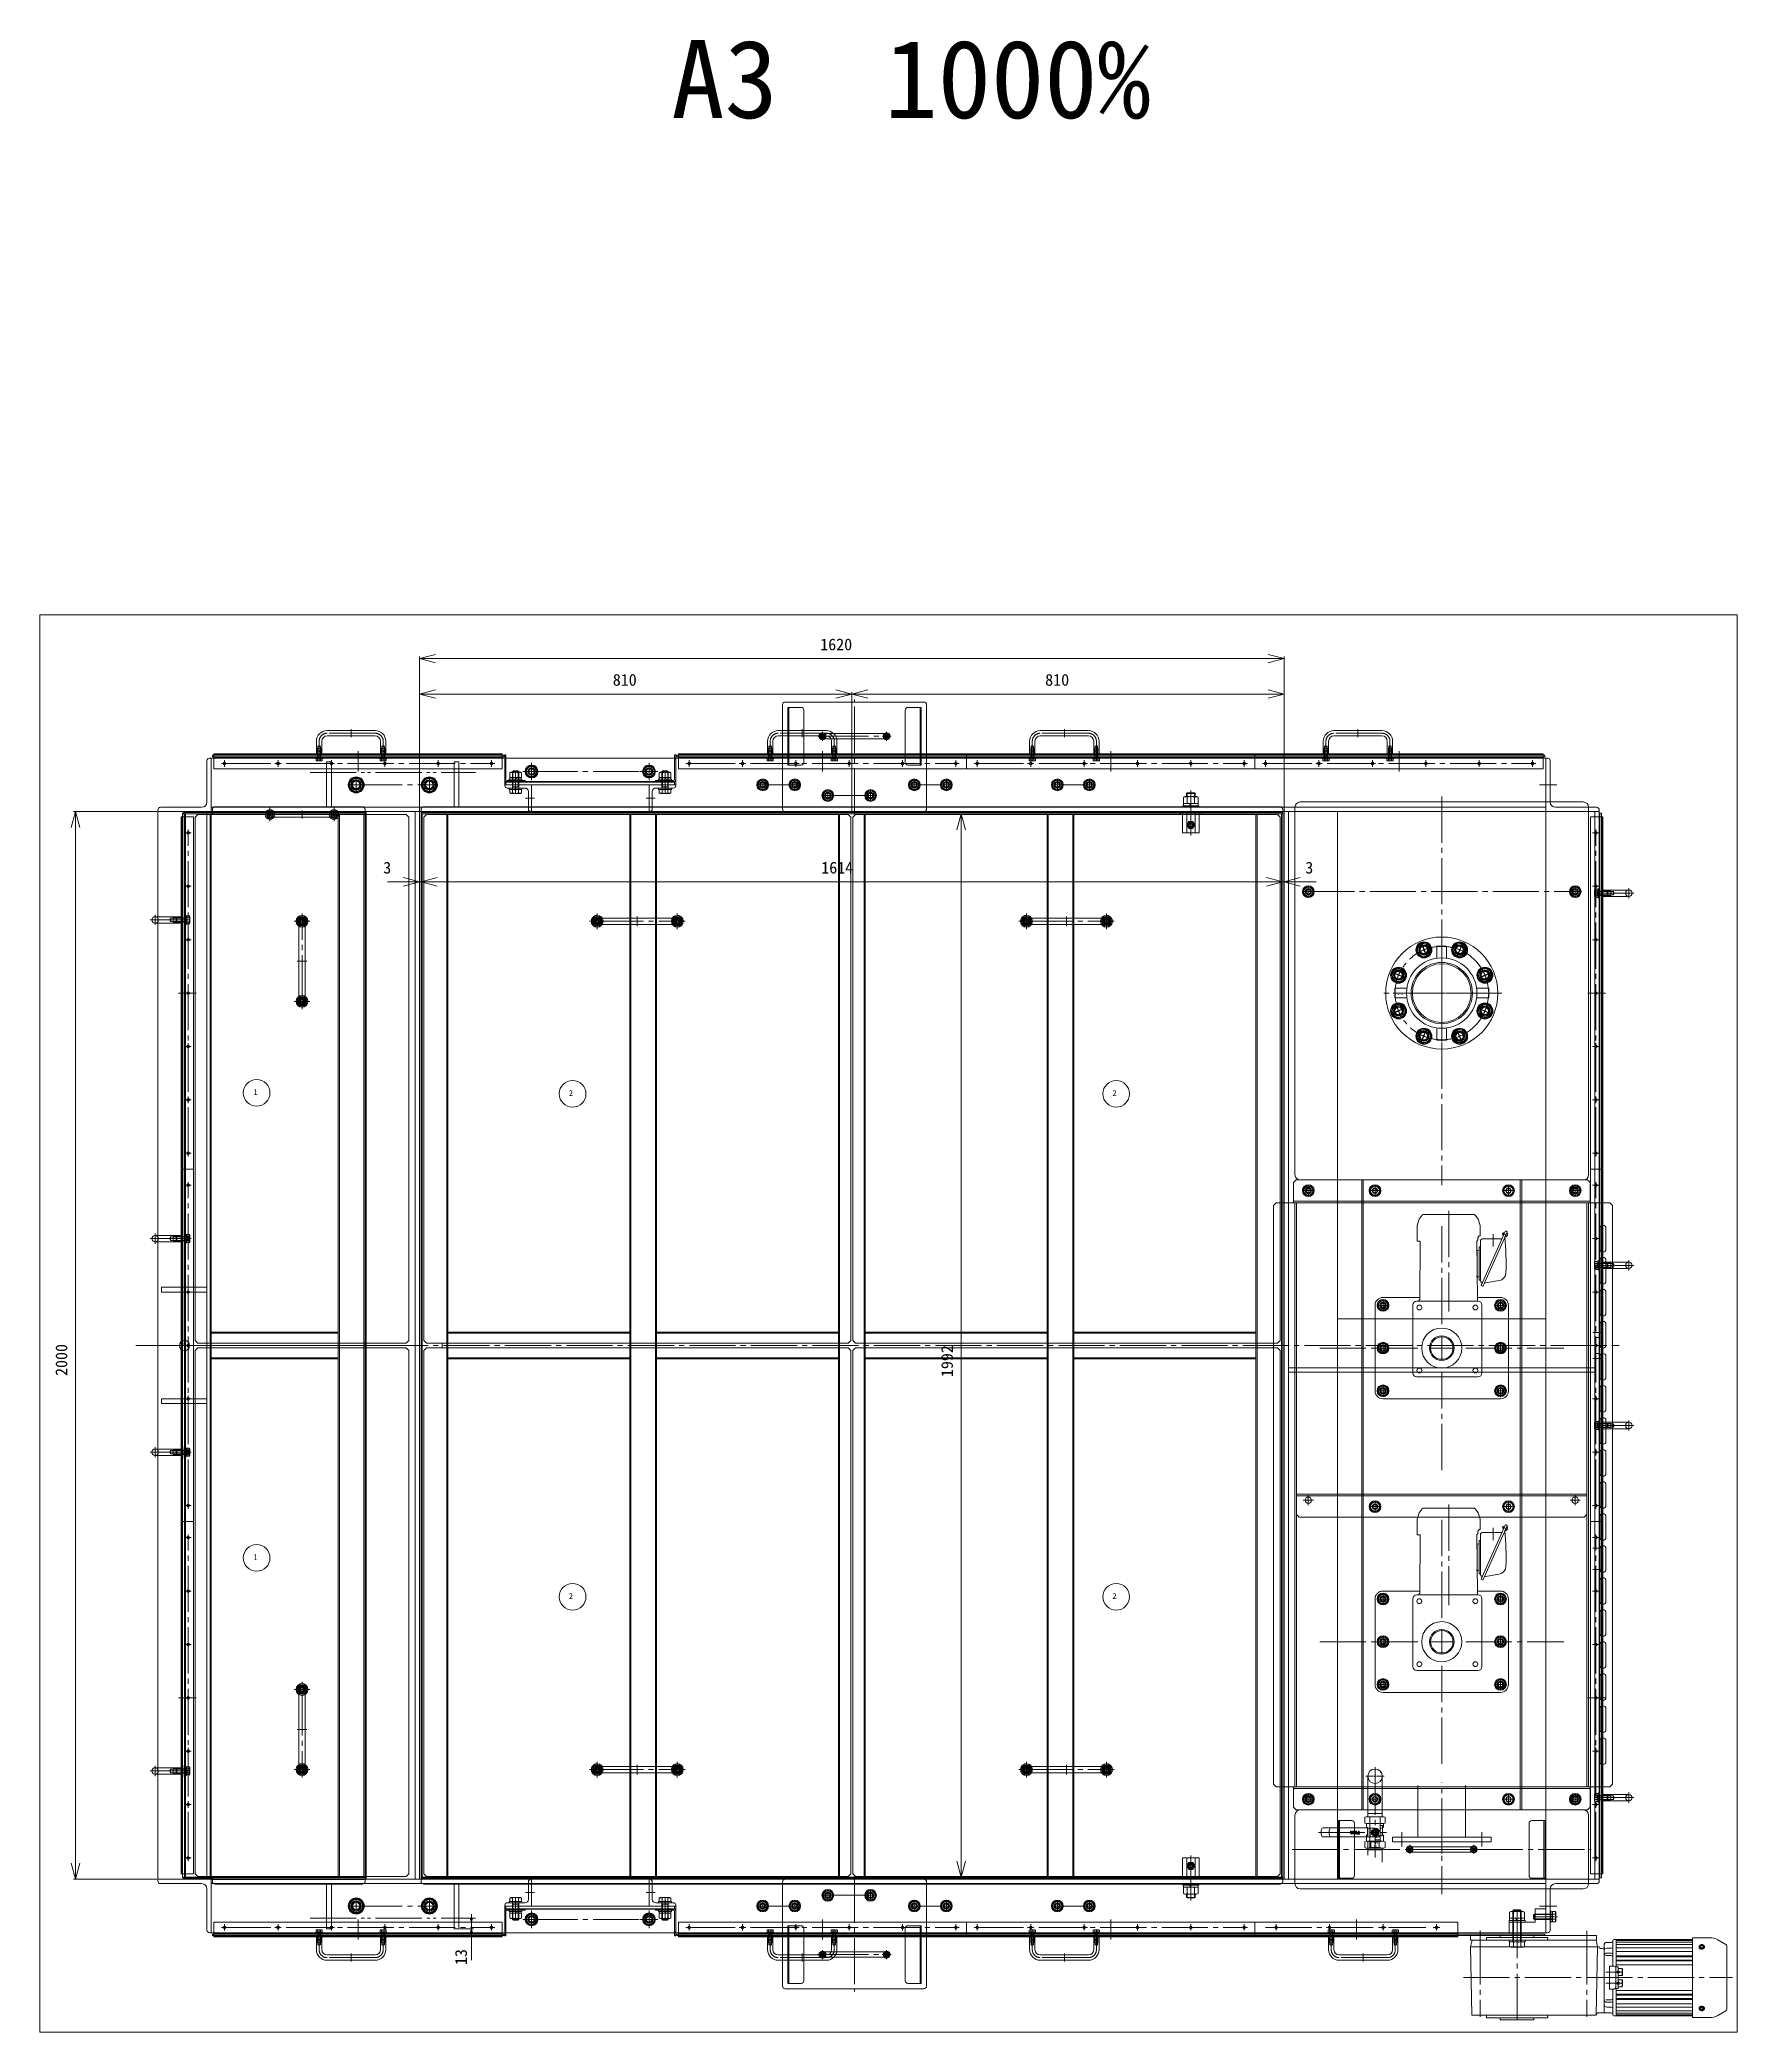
# Model space of a CAD drawing. Units: millimetres at full size. Extents: x -32787 to 32787, y -11878 to 14562.
# Drawn here: x -19689 to -16510, y 8688 to 12420 of the extents above; entities that cross this region are included whole.
import ezdxf
from ezdxf.enums import TextEntityAlignment as Align

# ---------------------------------------------------------------- set-up
doc = ezdxf.new("R2010")
doc.units = ezdxf.units.MM
doc.header["$LTSCALE"] = 9.6
doc.header["$PDMODE"] = 32
doc.header["$PDSIZE"] = 4.8
doc.linetypes.add('CHAIN2', pattern=[12, 9, -1, 1, -1])
doc.linetypes.add('DOUBLE_CHAIN2', pattern=[12.8, 9, -1, 0.6, -0.6, 0.6, -1])
for name, color, linetype, lineweight in [('0-2_0', 2, 'Continuous', 9), ('0-7_01_外形線', 134, 'Continuous', 9), ('0-8_04_中心線', 4, 'CHAIN2', 9), ('0-9_03_かくれ線', 5, 'Continuous', 9), ('0-A_06_PHANTOM', 2, 'DOUBLE_CHAIN2', 9), ('0-B_02_細線', 6, 'Continuous', 9), ('0-E_08_DIM', 3, 'Continuous', 9), ('0-F_Defpoints', 134, 'Continuous', 9), ('1-2_07_寸法線', 3, 'Continuous', 9)]:
    doc.layers.add(name, color=color, linetype=linetype, lineweight=lineweight)
doc.layers.add('1-3_ASHADE', color=4, linetype='Continuous')
doc.styles.add('ＭＳ ゴシック', font='')
doc.styles.get('ＭＳ ゴシック').set_extended_font_data('MS Gothic')

# ---------------------------------------------------------------- blocks, each defined once
blk = doc.blocks.new('U4749')
at = {"layer": '0-8_04_中心線'}
for p, q in [((-13, 0), (-1.9, 0)), ((0, 1.9), (0, 13)), ((1.9, 0), (13, 0)), ((0, -13), (0, -1.9))]:
    blk.add_line(p, q, dxfattribs=at)
at = {"layer": '0-8_04_中心線', "linetype": 'Continuous'}
for p, q in [((-0.95, 0), (0.95, 0)), ((0, -0.95), (0, 0.95))]:
    blk.add_line(p, q, dxfattribs=at)
blk = doc.blocks.new('U4750')
at = {"layer": '0-8_04_中心線'}
for p, q in [((0, 45), (0, 228.5)), ((-228.5, 0), (-45, 0)), ((45, 0), (228.5, 0)), ((0, -228.5), (0, -45))]:
    blk.add_line(p, q, dxfattribs=at)
at = {"layer": '0-8_04_中心線', "linetype": 'Continuous'}
for p, q in [((-22.5, 0), (22.5, 0)), ((0, -22.5), (0, 22.5))]:
    blk.add_line(p, q, dxfattribs=at)
blk = doc.blocks.new('U4751')
at = {"layer": '0-8_04_中心線'}
for p, q in [((0, 45), (0, 228.5)), ((-228.5, 0), (-45, 0)), ((45, 0), (228.5, 0)), ((0, -228.5), (0, -45))]:
    blk.add_line(p, q, dxfattribs=at)
at = {"layer": '0-8_04_中心線', "linetype": 'Continuous'}
for p, q in [((-22.5, 0), (22.5, 0)), ((0, -22.5), (0, 22.5))]:
    blk.add_line(p, q, dxfattribs=at)
blk = doc.blocks.new('U4752')
at = {"layer": '0-8_04_中心線'}
for p, q in [((-17.1, 0), (-2.72, 0)), ((0, 2.72), (0, 17.1)), ((2.72, 0), (17.1, 0)), ((0, -17.1), (0, -2.72))]:
    blk.add_line(p, q, dxfattribs=at)
at = {"layer": '0-8_04_中心線', "linetype": 'Continuous'}
for p, q in [((-1.36, 0), (1.36, 0)), ((0, -1.36), (0, 1.36))]:
    blk.add_line(p, q, dxfattribs=at)
blk = doc.blocks.new('U4803')
at = {"layer": '0-8_04_中心線'}
for p, q in [((0, 11), (0, 91)), ((-91, 0), (-11, 0)), ((11, 0), (91, 0)), ((0, -91), (0, -11))]:
    blk.add_line(p, q, dxfattribs=at)
at = {"layer": '0-8_04_中心線', "linetype": 'Continuous'}
for p, q in [((-5.5, 0), (5.5, 0)), ((0, -5.5), (0, 5.5))]:
    blk.add_line(p, q, dxfattribs=at)
blk = doc.blocks.new('U4801')
at = {"layer": '0-8_04_中心線'}
for p, q in [((-9.5, 0), (-1.2, 0)), ((0, 1.2), (0, 9.5)), ((1.2, 0), (9.5, 0)), ((0, -9.5), (0, -1.2))]:
    blk.add_line(p, q, dxfattribs=at)
at = {"layer": '0-8_04_中心線', "linetype": 'Continuous'}
for p, q in [((-0.6, 0), (0.6, 0)), ((0, -0.6), (0, 0.6))]:
    blk.add_line(p, q, dxfattribs=at)
blk = doc.blocks.new('U4802')
at = {"layer": '0-8_04_中心線'}
for p, q in [((-9.5, 0), (-1.2, 0)), ((0, 1.2), (0, 9.5)), ((1.2, 0), (9.5, 0)), ((0, -9.5), (0, -1.2))]:
    blk.add_line(p, q, dxfattribs=at)
at = {"layer": '0-8_04_中心線', "linetype": 'Continuous'}
for p, q in [((-0.6, 0), (0.6, 0)), ((0, -0.6), (0, 0.6))]:
    blk.add_line(p, q, dxfattribs=at)
blk = doc.blocks.new('U4800')
at = {"layer": '0-8_04_中心線'}
for p, q in [((-13, 0), (-1.9, 0)), ((0, 1.9), (0, 13)), ((1.9, 0), (13, 0)), ((0, -13), (0, -1.9))]:
    blk.add_line(p, q, dxfattribs=at)
at = {"layer": '0-8_04_中心線', "linetype": 'Continuous'}
for p, q in [((-0.95, 0), (0.95, 0)), ((0, -0.95), (0, 0.95))]:
    blk.add_line(p, q, dxfattribs=at)
blk = doc.blocks.new('U4793')
at = {"layer": '0-8_04_中心線'}
for p, q in [((-13, 0), (-1.9, 0)), ((0, 1.9), (0, 13)), ((1.9, 0), (13, 0)), ((0, -13), (0, -1.9))]:
    blk.add_line(p, q, dxfattribs=at)
at = {"layer": '0-8_04_中心線', "linetype": 'Continuous'}
for p, q in [((-0.95, 0), (0.95, 0)), ((0, -0.95), (0, 0.95))]:
    blk.add_line(p, q, dxfattribs=at)
blk = doc.blocks.new('U4795')
at = {"layer": '0-8_04_中心線'}
for p, q in [((-13, 0), (-1.9, 0)), ((0, 1.9), (0, 13)), ((1.9, 0), (13, 0)), ((0, -13), (0, -1.9))]:
    blk.add_line(p, q, dxfattribs=at)
at = {"layer": '0-8_04_中心線', "linetype": 'Continuous'}
for p, q in [((-0.95, 0), (0.95, 0)), ((0, -0.95), (0, 0.95))]:
    blk.add_line(p, q, dxfattribs=at)
blk = doc.blocks.new('U4794')
at = {"layer": '0-8_04_中心線'}
for p, q in [((-13, 0), (-1.9, 0)), ((0, 1.9), (0, 13)), ((1.9, 0), (13, 0)), ((0, -13), (0, -1.9))]:
    blk.add_line(p, q, dxfattribs=at)
at = {"layer": '0-8_04_中心線', "linetype": 'Continuous'}
for p, q in [((-0.95, 0), (0.95, 0)), ((0, -0.95), (0, 0.95))]:
    blk.add_line(p, q, dxfattribs=at)
blk = doc.blocks.new('U4798')
at = {"layer": '0-8_04_中心線'}
for p, q in [((-13, 0), (-1.9, 0)), ((0, 1.9), (0, 13)), ((1.9, 0), (13, 0)), ((0, -13), (0, -1.9))]:
    blk.add_line(p, q, dxfattribs=at)
at = {"layer": '0-8_04_中心線', "linetype": 'Continuous'}
for p, q in [((-0.95, 0), (0.95, 0)), ((0, -0.95), (0, 0.95))]:
    blk.add_line(p, q, dxfattribs=at)
blk = doc.blocks.new('U4796')
at = {"layer": '0-8_04_中心線'}
for p, q in [((-13, 0), (-1.9, 0)), ((0, 1.9), (0, 13)), ((1.9, 0), (13, 0)), ((0, -13), (0, -1.9))]:
    blk.add_line(p, q, dxfattribs=at)
at = {"layer": '0-8_04_中心線', "linetype": 'Continuous'}
for p, q in [((-0.95, 0), (0.95, 0)), ((0, -0.95), (0, 0.95))]:
    blk.add_line(p, q, dxfattribs=at)
blk = doc.blocks.new('U4797')
at = {"layer": '0-8_04_中心線'}
for p, q in [((-13, 0), (-1.9, 0)), ((0, 1.9), (0, 13)), ((1.9, 0), (13, 0)), ((0, -13), (0, -1.9))]:
    blk.add_line(p, q, dxfattribs=at)
at = {"layer": '0-8_04_中心線', "linetype": 'Continuous'}
for p, q in [((-0.95, 0), (0.95, 0)), ((0, -0.95), (0, 0.95))]:
    blk.add_line(p, q, dxfattribs=at)
blk = doc.blocks.new('U4799')
at = {"layer": '0-8_04_中心線'}
for p, q in [((-13, 0), (-1.9, 0)), ((0, 1.9), (0, 13)), ((1.9, 0), (13, 0)), ((0, -13), (0, -1.9))]:
    blk.add_line(p, q, dxfattribs=at)
at = {"layer": '0-8_04_中心線', "linetype": 'Continuous'}
for p, q in [((-0.95, 0), (0.95, 0)), ((0, -0.95), (0, 0.95))]:
    blk.add_line(p, q, dxfattribs=at)
blk = doc.blocks.new('U4839')
at = {"layer": '0-8_04_中心線'}
for p, q in [((-9.5, 0), (-1.2, 0)), ((0, 1.2), (0, 9.5)), ((1.2, 0), (9.5, 0)), ((0, -9.5), (0, -1.2))]:
    blk.add_line(p, q, dxfattribs=at)
at = {"layer": '0-8_04_中心線', "linetype": 'Continuous'}
for p, q in [((-0.6, 0), (0.6, 0)), ((0, -0.6), (0, 0.6))]:
    blk.add_line(p, q, dxfattribs=at)
blk = doc.blocks.new('U4840')
at = {"layer": '0-8_04_中心線'}
for p, q in [((-9.5, 0), (-1.2, 0)), ((0, 1.2), (0, 9.5)), ((1.2, 0), (9.5, 0)), ((0, -9.5), (0, -1.2))]:
    blk.add_line(p, q, dxfattribs=at)
at = {"layer": '0-8_04_中心線', "linetype": 'Continuous'}
for p, q in [((-0.6, 0), (0.6, 0)), ((0, -0.6), (0, 0.6))]:
    blk.add_line(p, q, dxfattribs=at)
blk = doc.blocks.new('U4841')
at = {"layer": '0-8_04_中心線'}
for p, q in [((-9.5, 0), (-1.2, 0)), ((0, 1.2), (0, 9.5)), ((1.2, 0), (9.5, 0)), ((0, -9.5), (0, -1.2))]:
    blk.add_line(p, q, dxfattribs=at)
at = {"layer": '0-8_04_中心線', "linetype": 'Continuous'}
for p, q in [((-0.6, 0), (0.6, 0)), ((0, -0.6), (0, 0.6))]:
    blk.add_line(p, q, dxfattribs=at)
blk = doc.blocks.new('U4842')
at = {"layer": '0-8_04_中心線'}
for p, q in [((-9.5, 0), (-1.2, 0)), ((0, 1.2), (0, 9.5)), ((1.2, 0), (9.5, 0)), ((0, -9.5), (0, -1.2))]:
    blk.add_line(p, q, dxfattribs=at)
at = {"layer": '0-8_04_中心線', "linetype": 'Continuous'}
for p, q in [((-0.6, 0), (0.6, 0)), ((0, -0.6), (0, 0.6))]:
    blk.add_line(p, q, dxfattribs=at)
blk = doc.blocks.new('U4843')
at = {"layer": '0-8_04_中心線'}
for p, q in [((-9.5, 0), (-1.2, 0)), ((0, 1.2), (0, 9.5)), ((1.2, 0), (9.5, 0)), ((0, -9.5), (0, -1.2))]:
    blk.add_line(p, q, dxfattribs=at)
at = {"layer": '0-8_04_中心線', "linetype": 'Continuous'}
for p, q in [((-0.6, 0), (0.6, 0)), ((0, -0.6), (0, 0.6))]:
    blk.add_line(p, q, dxfattribs=at)
blk = doc.blocks.new('U4844')
at = {"layer": '0-8_04_中心線'}
for p, q in [((-9.5, 0), (-1.2, 0)), ((0, 1.2), (0, 9.5)), ((1.2, 0), (9.5, 0)), ((0, -9.5), (0, -1.2))]:
    blk.add_line(p, q, dxfattribs=at)
at = {"layer": '0-8_04_中心線', "linetype": 'Continuous'}
for p, q in [((-0.6, 0), (0.6, 0)), ((0, -0.6), (0, 0.6))]:
    blk.add_line(p, q, dxfattribs=at)
blk = doc.blocks.new('U4837')
at = {"layer": '0-8_04_中心線'}
for p, q in [((-9.5, 0), (-1.2, 0)), ((0, 1.2), (0, 9.5)), ((1.2, 0), (9.5, 0)), ((0, -9.5), (0, -1.2))]:
    blk.add_line(p, q, dxfattribs=at)
at = {"layer": '0-8_04_中心線', "linetype": 'Continuous'}
for p, q in [((-0.6, 0), (0.6, 0)), ((0, -0.6), (0, 0.6))]:
    blk.add_line(p, q, dxfattribs=at)
blk = doc.blocks.new('U4838')
at = {"layer": '0-8_04_中心線'}
for p, q in [((-9.5, 0), (-1.2, 0)), ((0, 1.2), (0, 9.5)), ((1.2, 0), (9.5, 0)), ((0, -9.5), (0, -1.2))]:
    blk.add_line(p, q, dxfattribs=at)
at = {"layer": '0-8_04_中心線', "linetype": 'Continuous'}
for p, q in [((-0.6, 0), (0.6, 0)), ((0, -0.6), (0, 0.6))]:
    blk.add_line(p, q, dxfattribs=at)
blk = doc.blocks.new('U4884')
at = {"layer": '0-8_04_中心線'}
for p, q in [((-6.11, 0), (-0.522, 0)), ((0, 0.522), (0, 6.11)), ((0.522, 0), (6.11, 0)), ((0, -6.11), (0, -0.522))]:
    blk.add_line(p, q, dxfattribs=at)
at = {"layer": '0-8_04_中心線', "linetype": 'Continuous'}
for p, q in [((-0.261, 0), (0.261, 0)), ((0, -0.261), (0, 0.261))]:
    blk.add_line(p, q, dxfattribs=at)
blk = doc.blocks.new('U4885')
at = {"layer": '0-8_04_中心線'}
for p, q in [((-6.11, 0), (-0.522, 0)), ((0, 0.522), (0, 6.11)), ((0.522, 0), (6.11, 0)), ((0, -6.11), (0, -0.522))]:
    blk.add_line(p, q, dxfattribs=at)
at = {"layer": '0-8_04_中心線', "linetype": 'Continuous'}
for p, q in [((-0.261, 0), (0.261, 0)), ((0, -0.261), (0, 0.261))]:
    blk.add_line(p, q, dxfattribs=at)
blk = doc.blocks.new('U4886')
at = {"layer": '0-8_04_中心線'}
for p, q in [((-6.11, 0), (-0.522, 0)), ((0, 0.522), (0, 6.11)), ((0.522, 0), (6.11, 0)), ((0, -6.11), (0, -0.522))]:
    blk.add_line(p, q, dxfattribs=at)
at = {"layer": '0-8_04_中心線', "linetype": 'Continuous'}
for p, q in [((-0.261, 0), (0.261, 0)), ((0, -0.261), (0, 0.261))]:
    blk.add_line(p, q, dxfattribs=at)
blk = doc.blocks.new('U4887')
at = {"layer": '0-8_04_中心線'}
for p, q in [((-6.11, 0), (-0.522, 0)), ((0, 0.522), (0, 6.11)), ((0.522, 0), (6.11, 0)), ((0, -6.11), (0, -0.522))]:
    blk.add_line(p, q, dxfattribs=at)
at = {"layer": '0-8_04_中心線', "linetype": 'Continuous'}
for p, q in [((-0.261, 0), (0.261, 0)), ((0, -0.261), (0, 0.261))]:
    blk.add_line(p, q, dxfattribs=at)
blk = doc.blocks.new('U4888')
at = {"layer": '0-8_04_中心線'}
for p, q in [((-6.11, 0), (-0.522, 0)), ((0, 0.522), (0, 6.11)), ((0.522, 0), (6.11, 0)), ((0, -6.11), (0, -0.522))]:
    blk.add_line(p, q, dxfattribs=at)
at = {"layer": '0-8_04_中心線', "linetype": 'Continuous'}
for p, q in [((-0.261, 0), (0.261, 0)), ((0, -0.261), (0, 0.261))]:
    blk.add_line(p, q, dxfattribs=at)
blk = doc.blocks.new('U4883')
at = {"layer": '0-8_04_中心線'}
for p, q in [((-6.11, 0), (-0.522, 0)), ((0, 0.522), (0, 6.11)), ((0.522, 0), (6.11, 0)), ((0, -6.11), (0, -0.522))]:
    blk.add_line(p, q, dxfattribs=at)
at = {"layer": '0-8_04_中心線', "linetype": 'Continuous'}
for p, q in [((-0.261, 0), (0.261, 0)), ((0, -0.261), (0, 0.261))]:
    blk.add_line(p, q, dxfattribs=at)
blk = doc.blocks.new('U4906')
at = {"layer": '0-8_04_中心線'}
for p, q in [((-13, 0), (-1.9, 0)), ((0, 1.9), (0, 13)), ((1.9, 0), (13, 0)), ((0, -13), (0, -1.9))]:
    blk.add_line(p, q, dxfattribs=at)
at = {"layer": '0-8_04_中心線', "linetype": 'Continuous'}
for p, q in [((-0.95, 0), (0.95, 0)), ((0, -0.95), (0, 0.95))]:
    blk.add_line(p, q, dxfattribs=at)
blk = doc.blocks.new('U4907')
at = {"layer": '0-8_04_中心線'}
for p, q in [((-13, 0), (-1.9, 0)), ((0, 1.9), (0, 13)), ((1.9, 0), (13, 0)), ((0, -13), (0, -1.9))]:
    blk.add_line(p, q, dxfattribs=at)
at = {"layer": '0-8_04_中心線', "linetype": 'Continuous'}
for p, q in [((-0.95, 0), (0.95, 0)), ((0, -0.95), (0, 0.95))]:
    blk.add_line(p, q, dxfattribs=at)
blk = doc.blocks.new('U4908')
at = {"layer": '0-8_04_中心線'}
for p, q in [((-10.5, 0), (-1.4, 0)), ((0, 1.4), (0, 10.5)), ((1.4, 0), (10.5, 0)), ((0, -10.5), (0, -1.4))]:
    blk.add_line(p, q, dxfattribs=at)
at = {"layer": '0-8_04_中心線', "linetype": 'Continuous'}
for p, q in [((-0.7, 0), (0.7, 0)), ((0, -0.7), (0, 0.7))]:
    blk.add_line(p, q, dxfattribs=at)
blk = doc.blocks.new('U4909')
at = {"layer": '0-8_04_中心線'}
for p, q in [((-10.5, 0), (-1.4, 0)), ((0, 1.4), (0, 10.5)), ((1.4, 0), (10.5, 0)), ((0, -10.5), (0, -1.4))]:
    blk.add_line(p, q, dxfattribs=at)
at = {"layer": '0-8_04_中心線', "linetype": 'Continuous'}
for p, q in [((-0.7, 0), (0.7, 0)), ((0, -0.7), (0, 0.7))]:
    blk.add_line(p, q, dxfattribs=at)
blk = doc.blocks.new('U4898')
at = {"layer": '0-8_04_中心線'}
for p, q in [((-9.5, 0), (-1.2, 0)), ((0, 1.2), (0, 9.5)), ((1.2, 0), (9.5, 0)), ((0, -9.5), (0, -1.2))]:
    blk.add_line(p, q, dxfattribs=at)
at = {"layer": '0-8_04_中心線', "linetype": 'Continuous'}
for p, q in [((-0.6, 0), (0.6, 0)), ((0, -0.6), (0, 0.6))]:
    blk.add_line(p, q, dxfattribs=at)
blk = doc.blocks.new('U4899')
at = {"layer": '0-8_04_中心線'}
for p, q in [((-9.5, 0), (-1.2, 0)), ((0, 1.2), (0, 9.5)), ((1.2, 0), (9.5, 0)), ((0, -9.5), (0, -1.2))]:
    blk.add_line(p, q, dxfattribs=at)
at = {"layer": '0-8_04_中心線', "linetype": 'Continuous'}
for p, q in [((-0.6, 0), (0.6, 0)), ((0, -0.6), (0, 0.6))]:
    blk.add_line(p, q, dxfattribs=at)
blk = doc.blocks.new('U4900')
at = {"layer": '0-8_04_中心線'}
for p, q in [((-9.5, 0), (-1.2, 0)), ((0, 1.2), (0, 9.5)), ((1.2, 0), (9.5, 0)), ((0, -9.5), (0, -1.2))]:
    blk.add_line(p, q, dxfattribs=at)
at = {"layer": '0-8_04_中心線', "linetype": 'Continuous'}
for p, q in [((-0.6, 0), (0.6, 0)), ((0, -0.6), (0, 0.6))]:
    blk.add_line(p, q, dxfattribs=at)
blk = doc.blocks.new('U4901')
at = {"layer": '0-8_04_中心線'}
for p, q in [((-9.5, 0), (-1.2, 0)), ((0, 1.2), (0, 9.5)), ((1.2, 0), (9.5, 0)), ((0, -9.5), (0, -1.2))]:
    blk.add_line(p, q, dxfattribs=at)
at = {"layer": '0-8_04_中心線', "linetype": 'Continuous'}
for p, q in [((-0.6, 0), (0.6, 0)), ((0, -0.6), (0, 0.6))]:
    blk.add_line(p, q, dxfattribs=at)
blk = doc.blocks.new('U4902')
at = {"layer": '0-8_04_中心線'}
for p, q in [((-9.5, 0), (-1.2, 0)), ((0, 1.2), (0, 9.5)), ((1.2, 0), (9.5, 0)), ((0, -9.5), (0, -1.2))]:
    blk.add_line(p, q, dxfattribs=at)
at = {"layer": '0-8_04_中心線', "linetype": 'Continuous'}
for p, q in [((-0.6, 0), (0.6, 0)), ((0, -0.6), (0, 0.6))]:
    blk.add_line(p, q, dxfattribs=at)
blk = doc.blocks.new('U4903')
at = {"layer": '0-8_04_中心線'}
for p, q in [((-9.5, 0), (-1.2, 0)), ((0, 1.2), (0, 9.5)), ((1.2, 0), (9.5, 0)), ((0, -9.5), (0, -1.2))]:
    blk.add_line(p, q, dxfattribs=at)
at = {"layer": '0-8_04_中心線', "linetype": 'Continuous'}
for p, q in [((-0.6, 0), (0.6, 0)), ((0, -0.6), (0, 0.6))]:
    blk.add_line(p, q, dxfattribs=at)
blk = doc.blocks.new('U4904')
at = {"layer": '0-8_04_中心線'}
for p, q in [((-9.5, 0), (-1.2, 0)), ((0, 1.2), (0, 9.5)), ((1.2, 0), (9.5, 0)), ((0, -9.5), (0, -1.2))]:
    blk.add_line(p, q, dxfattribs=at)
at = {"layer": '0-8_04_中心線', "linetype": 'Continuous'}
for p, q in [((-0.6, 0), (0.6, 0)), ((0, -0.6), (0, 0.6))]:
    blk.add_line(p, q, dxfattribs=at)
blk = doc.blocks.new('U4905')
at = {"layer": '0-8_04_中心線'}
for p, q in [((-9.5, 0), (-1.2, 0)), ((0, 1.2), (0, 9.5)), ((1.2, 0), (9.5, 0)), ((0, -9.5), (0, -1.2))]:
    blk.add_line(p, q, dxfattribs=at)
at = {"layer": '0-8_04_中心線', "linetype": 'Continuous'}
for p, q in [((-0.6, 0), (0.6, 0)), ((0, -0.6), (0, 0.6))]:
    blk.add_line(p, q, dxfattribs=at)
blk = doc.blocks.new('U4910')
at = {"layer": '0-8_04_中心線'}
for p, q in [((-6.11, 0), (-0.522, 0)), ((0, 0.522), (0, 6.11)), ((0.522, 0), (6.11, 0)), ((0, -6.11), (0, -0.522))]:
    blk.add_line(p, q, dxfattribs=at)
at = {"layer": '0-8_04_中心線', "linetype": 'Continuous'}
for p, q in [((-0.261, 0), (0.261, 0)), ((0, -0.261), (0, 0.261))]:
    blk.add_line(p, q, dxfattribs=at)
blk = doc.blocks.new('U4911')
at = {"layer": '0-8_04_中心線'}
for p, q in [((-6.11, 0), (-0.522, 0)), ((0, 0.522), (0, 6.11)), ((0.522, 0), (6.11, 0)), ((0, -6.11), (0, -0.522))]:
    blk.add_line(p, q, dxfattribs=at)
at = {"layer": '0-8_04_中心線', "linetype": 'Continuous'}
for p, q in [((-0.261, 0), (0.261, 0)), ((0, -0.261), (0, 0.261))]:
    blk.add_line(p, q, dxfattribs=at)
blk = doc.blocks.new('U4912')
at = {"layer": '0-8_04_中心線'}
for p, q in [((-6.11, 0), (-0.522, 0)), ((0, 0.522), (0, 6.11)), ((0.522, 0), (6.11, 0)), ((0, -6.11), (0, -0.522))]:
    blk.add_line(p, q, dxfattribs=at)
at = {"layer": '0-8_04_中心線', "linetype": 'Continuous'}
for p, q in [((-0.261, 0), (0.261, 0)), ((0, -0.261), (0, 0.261))]:
    blk.add_line(p, q, dxfattribs=at)
blk = doc.blocks.new('U4913')
at = {"layer": '0-8_04_中心線'}
for p, q in [((-6.11, 0), (-0.522, 0)), ((0, 0.522), (0, 6.11)), ((0.522, 0), (6.11, 0)), ((0, -6.11), (0, -0.522))]:
    blk.add_line(p, q, dxfattribs=at)
at = {"layer": '0-8_04_中心線', "linetype": 'Continuous'}
for p, q in [((-0.261, 0), (0.261, 0)), ((0, -0.261), (0, 0.261))]:
    blk.add_line(p, q, dxfattribs=at)
blk = doc.blocks.new('U4914')
at = {"layer": '0-8_04_中心線'}
for p, q in [((-6.11, 0), (-0.522, 0)), ((0, 0.522), (0, 6.11)), ((0.522, 0), (6.11, 0)), ((0, -6.11), (0, -0.522))]:
    blk.add_line(p, q, dxfattribs=at)
at = {"layer": '0-8_04_中心線', "linetype": 'Continuous'}
for p, q in [((-0.261, 0), (0.261, 0)), ((0, -0.261), (0, 0.261))]:
    blk.add_line(p, q, dxfattribs=at)
blk = doc.blocks.new('U4915')
at = {"layer": '0-8_04_中心線'}
for p, q in [((-6.11, 0), (-0.522, 0)), ((0, 0.522), (0, 6.11)), ((0.522, 0), (6.11, 0)), ((0, -6.11), (0, -0.522))]:
    blk.add_line(p, q, dxfattribs=at)
at = {"layer": '0-8_04_中心線', "linetype": 'Continuous'}
for p, q in [((-0.261, 0), (0.261, 0)), ((0, -0.261), (0, 0.261))]:
    blk.add_line(p, q, dxfattribs=at)
blk = doc.blocks.new('U4924')
at = {"layer": '0-8_04_中心線'}
for p, q in [((-13, 0), (-1.9, 0)), ((0, 1.9), (0, 13)), ((1.9, 0), (13, 0)), ((0, -13), (0, -1.9))]:
    blk.add_line(p, q, dxfattribs=at)
at = {"layer": '0-8_04_中心線', "linetype": 'Continuous'}
for p, q in [((-0.95, 0), (0.95, 0)), ((0, -0.95), (0, 0.95))]:
    blk.add_line(p, q, dxfattribs=at)
blk = doc.blocks.new('U4925')
at = {"layer": '0-8_04_中心線'}
for p, q in [((-13, 0), (-1.9, 0)), ((0, 1.9), (0, 13)), ((1.9, 0), (13, 0)), ((0, -13), (0, -1.9))]:
    blk.add_line(p, q, dxfattribs=at)
at = {"layer": '0-8_04_中心線', "linetype": 'Continuous'}
for p, q in [((-0.95, 0), (0.95, 0)), ((0, -0.95), (0, 0.95))]:
    blk.add_line(p, q, dxfattribs=at)
blk = doc.blocks.new('U4926')
at = {"layer": '0-8_04_中心線'}
for p, q in [((-10.5, 0), (-1.4, 0)), ((0, 1.4), (0, 10.5)), ((1.4, 0), (10.5, 0)), ((0, -10.5), (0, -1.4))]:
    blk.add_line(p, q, dxfattribs=at)
at = {"layer": '0-8_04_中心線', "linetype": 'Continuous'}
for p, q in [((-0.7, 0), (0.7, 0)), ((0, -0.7), (0, 0.7))]:
    blk.add_line(p, q, dxfattribs=at)
blk = doc.blocks.new('U4927')
at = {"layer": '0-8_04_中心線'}
for p, q in [((-10.5, 0), (-1.4, 0)), ((0, 1.4), (0, 10.5)), ((1.4, 0), (10.5, 0)), ((0, -10.5), (0, -1.4))]:
    blk.add_line(p, q, dxfattribs=at)
at = {"layer": '0-8_04_中心線', "linetype": 'Continuous'}
for p, q in [((-0.7, 0), (0.7, 0)), ((0, -0.7), (0, 0.7))]:
    blk.add_line(p, q, dxfattribs=at)
blk = doc.blocks.new('U4916')
at = {"layer": '0-8_04_中心線'}
for p, q in [((-9.5, 0), (-1.2, 0)), ((0, 1.2), (0, 9.5)), ((1.2, 0), (9.5, 0)), ((0, -9.5), (0, -1.2))]:
    blk.add_line(p, q, dxfattribs=at)
at = {"layer": '0-8_04_中心線', "linetype": 'Continuous'}
for p, q in [((-0.6, 0), (0.6, 0)), ((0, -0.6), (0, 0.6))]:
    blk.add_line(p, q, dxfattribs=at)
blk = doc.blocks.new('U4917')
at = {"layer": '0-8_04_中心線'}
for p, q in [((-9.5, 0), (-1.2, 0)), ((0, 1.2), (0, 9.5)), ((1.2, 0), (9.5, 0)), ((0, -9.5), (0, -1.2))]:
    blk.add_line(p, q, dxfattribs=at)
at = {"layer": '0-8_04_中心線', "linetype": 'Continuous'}
for p, q in [((-0.6, 0), (0.6, 0)), ((0, -0.6), (0, 0.6))]:
    blk.add_line(p, q, dxfattribs=at)
blk = doc.blocks.new('U4918')
at = {"layer": '0-8_04_中心線'}
for p, q in [((-9.5, 0), (-1.2, 0)), ((0, 1.2), (0, 9.5)), ((1.2, 0), (9.5, 0)), ((0, -9.5), (0, -1.2))]:
    blk.add_line(p, q, dxfattribs=at)
at = {"layer": '0-8_04_中心線', "linetype": 'Continuous'}
for p, q in [((-0.6, 0), (0.6, 0)), ((0, -0.6), (0, 0.6))]:
    blk.add_line(p, q, dxfattribs=at)
blk = doc.blocks.new('U4919')
at = {"layer": '0-8_04_中心線'}
for p, q in [((-9.5, 0), (-1.2, 0)), ((0, 1.2), (0, 9.5)), ((1.2, 0), (9.5, 0)), ((0, -9.5), (0, -1.2))]:
    blk.add_line(p, q, dxfattribs=at)
at = {"layer": '0-8_04_中心線', "linetype": 'Continuous'}
for p, q in [((-0.6, 0), (0.6, 0)), ((0, -0.6), (0, 0.6))]:
    blk.add_line(p, q, dxfattribs=at)
blk = doc.blocks.new('U4920')
at = {"layer": '0-8_04_中心線'}
for p, q in [((-9.5, 0), (-1.2, 0)), ((0, 1.2), (0, 9.5)), ((1.2, 0), (9.5, 0)), ((0, -9.5), (0, -1.2))]:
    blk.add_line(p, q, dxfattribs=at)
at = {"layer": '0-8_04_中心線', "linetype": 'Continuous'}
for p, q in [((-0.6, 0), (0.6, 0)), ((0, -0.6), (0, 0.6))]:
    blk.add_line(p, q, dxfattribs=at)
blk = doc.blocks.new('U4921')
at = {"layer": '0-8_04_中心線'}
for p, q in [((-9.5, 0), (-1.2, 0)), ((0, 1.2), (0, 9.5)), ((1.2, 0), (9.5, 0)), ((0, -9.5), (0, -1.2))]:
    blk.add_line(p, q, dxfattribs=at)
at = {"layer": '0-8_04_中心線', "linetype": 'Continuous'}
for p, q in [((-0.6, 0), (0.6, 0)), ((0, -0.6), (0, 0.6))]:
    blk.add_line(p, q, dxfattribs=at)
blk = doc.blocks.new('U4922')
at = {"layer": '0-8_04_中心線'}
for p, q in [((-9.5, 0), (-1.2, 0)), ((0, 1.2), (0, 9.5)), ((1.2, 0), (9.5, 0)), ((0, -9.5), (0, -1.2))]:
    blk.add_line(p, q, dxfattribs=at)
at = {"layer": '0-8_04_中心線', "linetype": 'Continuous'}
for p, q in [((-0.6, 0), (0.6, 0)), ((0, -0.6), (0, 0.6))]:
    blk.add_line(p, q, dxfattribs=at)
blk = doc.blocks.new('U4923')
at = {"layer": '0-8_04_中心線'}
for p, q in [((-9.5, 0), (-1.2, 0)), ((0, 1.2), (0, 9.5)), ((1.2, 0), (9.5, 0)), ((0, -9.5), (0, -1.2))]:
    blk.add_line(p, q, dxfattribs=at)
at = {"layer": '0-8_04_中心線', "linetype": 'Continuous'}
for p, q in [((-0.6, 0), (0.6, 0)), ((0, -0.6), (0, 0.6))]:
    blk.add_line(p, q, dxfattribs=at)
blk = doc.blocks.new('U5022')
at = {"layer": '0-8_04_中心線'}
for p, q in [((-6.11, 0), (-0.522, 0)), ((0, 0.522), (0, 6.11)), ((0.522, 0), (6.11, 0)), ((0, -6.11), (0, -0.522))]:
    blk.add_line(p, q, dxfattribs=at)
at = {"layer": '0-8_04_中心線', "linetype": 'Continuous'}
for p, q in [((-0.261, 0), (0.261, 0)), ((0, -0.261), (0, 0.261))]:
    blk.add_line(p, q, dxfattribs=at)
blk = doc.blocks.new('U5023')
at = {"layer": '0-8_04_中心線'}
for p, q in [((-6.11, 0), (-0.522, 0)), ((0, 0.522), (0, 6.11)), ((0.522, 0), (6.11, 0)), ((0, -6.11), (0, -0.522))]:
    blk.add_line(p, q, dxfattribs=at)
at = {"layer": '0-8_04_中心線', "linetype": 'Continuous'}
for p, q in [((-0.261, 0), (0.261, 0)), ((0, -0.261), (0, 0.261))]:
    blk.add_line(p, q, dxfattribs=at)
blk = doc.blocks.new('U5024')
at = {"layer": '0-8_04_中心線'}
for p, q in [((-6.11, 0), (-0.522, 0)), ((0, 0.522), (0, 6.11)), ((0.522, 0), (6.11, 0)), ((0, -6.11), (0, -0.522))]:
    blk.add_line(p, q, dxfattribs=at)
at = {"layer": '0-8_04_中心線', "linetype": 'Continuous'}
for p, q in [((-0.261, 0), (0.261, 0)), ((0, -0.261), (0, 0.261))]:
    blk.add_line(p, q, dxfattribs=at)
blk = doc.blocks.new('U5025')
at = {"layer": '0-8_04_中心線'}
for p, q in [((-6.11, 0), (-0.522, 0)), ((0, 0.522), (0, 6.11)), ((0.522, 0), (6.11, 0)), ((0, -6.11), (0, -0.522))]:
    blk.add_line(p, q, dxfattribs=at)
at = {"layer": '0-8_04_中心線', "linetype": 'Continuous'}
for p, q in [((-0.261, 0), (0.261, 0)), ((0, -0.261), (0, 0.261))]:
    blk.add_line(p, q, dxfattribs=at)
blk = doc.blocks.new('U5026')
at = {"layer": '0-8_04_中心線'}
for p, q in [((-6.11, 0), (-0.522, 0)), ((0, 0.522), (0, 6.11)), ((0.522, 0), (6.11, 0)), ((0, -6.11), (0, -0.522))]:
    blk.add_line(p, q, dxfattribs=at)
at = {"layer": '0-8_04_中心線', "linetype": 'Continuous'}
for p, q in [((-0.261, 0), (0.261, 0)), ((0, -0.261), (0, 0.261))]:
    blk.add_line(p, q, dxfattribs=at)
blk = doc.blocks.new('U5021')
at = {"layer": '0-8_04_中心線'}
for p, q in [((-6.11, 0), (-0.522, 0)), ((0, 0.522), (0, 6.11)), ((0.522, 0), (6.11, 0)), ((0, -6.11), (0, -0.522))]:
    blk.add_line(p, q, dxfattribs=at)
at = {"layer": '0-8_04_中心線', "linetype": 'Continuous'}
for p, q in [((-0.261, 0), (0.261, 0)), ((0, -0.261), (0, 0.261))]:
    blk.add_line(p, q, dxfattribs=at)
blk = doc.blocks.new('U5030')
at = {"layer": '0-8_04_中心線'}
for p, q in [((-6.11, 0), (-0.522, 0)), ((0, 0.522), (0, 6.11)), ((0.522, 0), (6.11, 0)), ((0, -6.11), (0, -0.522))]:
    blk.add_line(p, q, dxfattribs=at)
at = {"layer": '0-8_04_中心線', "linetype": 'Continuous'}
for p, q in [((-0.261, 0), (0.261, 0)), ((0, -0.261), (0, 0.261))]:
    blk.add_line(p, q, dxfattribs=at)
blk = doc.blocks.new('U5031')
at = {"layer": '0-8_04_中心線'}
for p, q in [((-6.11, 0), (-0.522, 0)), ((0, 0.522), (0, 6.11)), ((0.522, 0), (6.11, 0)), ((0, -6.11), (0, -0.522))]:
    blk.add_line(p, q, dxfattribs=at)
at = {"layer": '0-8_04_中心線', "linetype": 'Continuous'}
for p, q in [((-0.261, 0), (0.261, 0)), ((0, -0.261), (0, 0.261))]:
    blk.add_line(p, q, dxfattribs=at)
blk = doc.blocks.new('U5032')
at = {"layer": '0-8_04_中心線'}
for p, q in [((-6.11, 0), (-0.522, 0)), ((0, 0.522), (0, 6.11)), ((0.522, 0), (6.11, 0)), ((0, -6.11), (0, -0.522))]:
    blk.add_line(p, q, dxfattribs=at)
at = {"layer": '0-8_04_中心線', "linetype": 'Continuous'}
for p, q in [((-0.261, 0), (0.261, 0)), ((0, -0.261), (0, 0.261))]:
    blk.add_line(p, q, dxfattribs=at)
blk = doc.blocks.new('U5027')
at = {"layer": '0-8_04_中心線'}
for p, q in [((-6.11, 0), (-0.522, 0)), ((0, 0.522), (0, 6.11)), ((0.522, 0), (6.11, 0)), ((0, -6.11), (0, -0.522))]:
    blk.add_line(p, q, dxfattribs=at)
at = {"layer": '0-8_04_中心線', "linetype": 'Continuous'}
for p, q in [((-0.261, 0), (0.261, 0)), ((0, -0.261), (0, 0.261))]:
    blk.add_line(p, q, dxfattribs=at)
blk = doc.blocks.new('U5028')
at = {"layer": '0-8_04_中心線'}
for p, q in [((-6.11, 0), (-0.522, 0)), ((0, 0.522), (0, 6.11)), ((0.522, 0), (6.11, 0)), ((0, -6.11), (0, -0.522))]:
    blk.add_line(p, q, dxfattribs=at)
at = {"layer": '0-8_04_中心線', "linetype": 'Continuous'}
for p, q in [((-0.261, 0), (0.261, 0)), ((0, -0.261), (0, 0.261))]:
    blk.add_line(p, q, dxfattribs=at)
blk = doc.blocks.new('U5029')
at = {"layer": '0-8_04_中心線'}
for p, q in [((-6.11, 0), (-0.522, 0)), ((0, 0.522), (0, 6.11)), ((0.522, 0), (6.11, 0)), ((0, -6.11), (0, -0.522))]:
    blk.add_line(p, q, dxfattribs=at)
at = {"layer": '0-8_04_中心線', "linetype": 'Continuous'}
for p, q in [((-0.261, 0), (0.261, 0)), ((0, -0.261), (0, 0.261))]:
    blk.add_line(p, q, dxfattribs=at)
blk = doc.blocks.new('U5036')
at = {"layer": '0-8_04_中心線'}
for p, q in [((-6.11, 0), (-0.522, 0)), ((0, 0.522), (0, 6.11)), ((0.522, 0), (6.11, 0)), ((0, -6.11), (0, -0.522))]:
    blk.add_line(p, q, dxfattribs=at)
at = {"layer": '0-8_04_中心線', "linetype": 'Continuous'}
for p, q in [((-0.261, 0), (0.261, 0)), ((0, -0.261), (0, 0.261))]:
    blk.add_line(p, q, dxfattribs=at)
blk = doc.blocks.new('U5037')
at = {"layer": '0-8_04_中心線'}
for p, q in [((-6.11, 0), (-0.522, 0)), ((0, 0.522), (0, 6.11)), ((0.522, 0), (6.11, 0)), ((0, -6.11), (0, -0.522))]:
    blk.add_line(p, q, dxfattribs=at)
at = {"layer": '0-8_04_中心線', "linetype": 'Continuous'}
for p, q in [((-0.261, 0), (0.261, 0)), ((0, -0.261), (0, 0.261))]:
    blk.add_line(p, q, dxfattribs=at)
blk = doc.blocks.new('U5038')
at = {"layer": '0-8_04_中心線'}
for p, q in [((-6.11, 0), (-0.522, 0)), ((0, 0.522), (0, 6.11)), ((0.522, 0), (6.11, 0)), ((0, -6.11), (0, -0.522))]:
    blk.add_line(p, q, dxfattribs=at)
at = {"layer": '0-8_04_中心線', "linetype": 'Continuous'}
for p, q in [((-0.261, 0), (0.261, 0)), ((0, -0.261), (0, 0.261))]:
    blk.add_line(p, q, dxfattribs=at)
blk = doc.blocks.new('U5033')
at = {"layer": '0-8_04_中心線'}
for p, q in [((-6.11, 0), (-0.522, 0)), ((0, 0.522), (0, 6.11)), ((0.522, 0), (6.11, 0)), ((0, -6.11), (0, -0.522))]:
    blk.add_line(p, q, dxfattribs=at)
at = {"layer": '0-8_04_中心線', "linetype": 'Continuous'}
for p, q in [((-0.261, 0), (0.261, 0)), ((0, -0.261), (0, 0.261))]:
    blk.add_line(p, q, dxfattribs=at)
blk = doc.blocks.new('U5034')
at = {"layer": '0-8_04_中心線'}
for p, q in [((-6.11, 0), (-0.522, 0)), ((0, 0.522), (0, 6.11)), ((0.522, 0), (6.11, 0)), ((0, -6.11), (0, -0.522))]:
    blk.add_line(p, q, dxfattribs=at)
at = {"layer": '0-8_04_中心線', "linetype": 'Continuous'}
for p, q in [((-0.261, 0), (0.261, 0)), ((0, -0.261), (0, 0.261))]:
    blk.add_line(p, q, dxfattribs=at)
blk = doc.blocks.new('U5035')
at = {"layer": '0-8_04_中心線'}
for p, q in [((-6.11, 0), (-0.522, 0)), ((0, 0.522), (0, 6.11)), ((0.522, 0), (6.11, 0)), ((0, -6.11), (0, -0.522))]:
    blk.add_line(p, q, dxfattribs=at)
at = {"layer": '0-8_04_中心線', "linetype": 'Continuous'}
for p, q in [((-0.261, 0), (0.261, 0)), ((0, -0.261), (0, 0.261))]:
    blk.add_line(p, q, dxfattribs=at)
blk = doc.blocks.new('U5044')
at = {"layer": '0-8_04_中心線'}
for p, q in [((-6.11, 0), (-0.522, 0)), ((0, 0.522), (0, 6.11)), ((0.522, 0), (6.11, 0)), ((0, -6.11), (0, -0.522))]:
    blk.add_line(p, q, dxfattribs=at)
at = {"layer": '0-8_04_中心線', "linetype": 'Continuous'}
for p, q in [((-0.261, 0), (0.261, 0)), ((0, -0.261), (0, 0.261))]:
    blk.add_line(p, q, dxfattribs=at)
blk = doc.blocks.new('U5039')
at = {"layer": '0-8_04_中心線'}
for p, q in [((-6.11, 0), (-0.522, 0)), ((0, 0.522), (0, 6.11)), ((0.522, 0), (6.11, 0)), ((0, -6.11), (0, -0.522))]:
    blk.add_line(p, q, dxfattribs=at)
at = {"layer": '0-8_04_中心線', "linetype": 'Continuous'}
for p, q in [((-0.261, 0), (0.261, 0)), ((0, -0.261), (0, 0.261))]:
    blk.add_line(p, q, dxfattribs=at)
blk = doc.blocks.new('U5040')
at = {"layer": '0-8_04_中心線'}
for p, q in [((-6.11, 0), (-0.522, 0)), ((0, 0.522), (0, 6.11)), ((0.522, 0), (6.11, 0)), ((0, -6.11), (0, -0.522))]:
    blk.add_line(p, q, dxfattribs=at)
at = {"layer": '0-8_04_中心線', "linetype": 'Continuous'}
for p, q in [((-0.261, 0), (0.261, 0)), ((0, -0.261), (0, 0.261))]:
    blk.add_line(p, q, dxfattribs=at)
blk = doc.blocks.new('U5041')
at = {"layer": '0-8_04_中心線'}
for p, q in [((-6.11, 0), (-0.522, 0)), ((0, 0.522), (0, 6.11)), ((0.522, 0), (6.11, 0)), ((0, -6.11), (0, -0.522))]:
    blk.add_line(p, q, dxfattribs=at)
at = {"layer": '0-8_04_中心線', "linetype": 'Continuous'}
for p, q in [((-0.261, 0), (0.261, 0)), ((0, -0.261), (0, 0.261))]:
    blk.add_line(p, q, dxfattribs=at)
blk = doc.blocks.new('U5042')
at = {"layer": '0-8_04_中心線'}
for p, q in [((-6.11, 0), (-0.522, 0)), ((0, 0.522), (0, 6.11)), ((0.522, 0), (6.11, 0)), ((0, -6.11), (0, -0.522))]:
    blk.add_line(p, q, dxfattribs=at)
at = {"layer": '0-8_04_中心線', "linetype": 'Continuous'}
for p, q in [((-0.261, 0), (0.261, 0)), ((0, -0.261), (0, 0.261))]:
    blk.add_line(p, q, dxfattribs=at)
blk = doc.blocks.new('U5043')
at = {"layer": '0-8_04_中心線'}
for p, q in [((-6.11, 0), (-0.522, 0)), ((0, 0.522), (0, 6.11)), ((0.522, 0), (6.11, 0)), ((0, -6.11), (0, -0.522))]:
    blk.add_line(p, q, dxfattribs=at)
at = {"layer": '0-8_04_中心線', "linetype": 'Continuous'}
for p, q in [((-0.261, 0), (0.261, 0)), ((0, -0.261), (0, 0.261))]:
    blk.add_line(p, q, dxfattribs=at)
blk = doc.blocks.new('U5050')
at = {"layer": '0-8_04_中心線'}
for p, q in [((-6.11, 0), (-0.522, 0)), ((0, 0.522), (0, 6.11)), ((0.522, 0), (6.11, 0)), ((0, -6.11), (0, -0.522))]:
    blk.add_line(p, q, dxfattribs=at)
at = {"layer": '0-8_04_中心線', "linetype": 'Continuous'}
for p, q in [((-0.261, 0), (0.261, 0)), ((0, -0.261), (0, 0.261))]:
    blk.add_line(p, q, dxfattribs=at)
blk = doc.blocks.new('U5045')
at = {"layer": '0-8_04_中心線'}
for p, q in [((-6.11, 0), (-0.522, 0)), ((0, 0.522), (0, 6.11)), ((0.522, 0), (6.11, 0)), ((0, -6.11), (0, -0.522))]:
    blk.add_line(p, q, dxfattribs=at)
at = {"layer": '0-8_04_中心線', "linetype": 'Continuous'}
for p, q in [((-0.261, 0), (0.261, 0)), ((0, -0.261), (0, 0.261))]:
    blk.add_line(p, q, dxfattribs=at)
blk = doc.blocks.new('U5046')
at = {"layer": '0-8_04_中心線'}
for p, q in [((-6.11, 0), (-0.522, 0)), ((0, 0.522), (0, 6.11)), ((0.522, 0), (6.11, 0)), ((0, -6.11), (0, -0.522))]:
    blk.add_line(p, q, dxfattribs=at)
at = {"layer": '0-8_04_中心線', "linetype": 'Continuous'}
for p, q in [((-0.261, 0), (0.261, 0)), ((0, -0.261), (0, 0.261))]:
    blk.add_line(p, q, dxfattribs=at)
blk = doc.blocks.new('U5047')
at = {"layer": '0-8_04_中心線'}
for p, q in [((-6.11, 0), (-0.522, 0)), ((0, 0.522), (0, 6.11)), ((0.522, 0), (6.11, 0)), ((0, -6.11), (0, -0.522))]:
    blk.add_line(p, q, dxfattribs=at)
at = {"layer": '0-8_04_中心線', "linetype": 'Continuous'}
for p, q in [((-0.261, 0), (0.261, 0)), ((0, -0.261), (0, 0.261))]:
    blk.add_line(p, q, dxfattribs=at)
blk = doc.blocks.new('U5048')
at = {"layer": '0-8_04_中心線'}
for p, q in [((-6.11, 0), (-0.522, 0)), ((0, 0.522), (0, 6.11)), ((0.522, 0), (6.11, 0)), ((0, -6.11), (0, -0.522))]:
    blk.add_line(p, q, dxfattribs=at)
at = {"layer": '0-8_04_中心線', "linetype": 'Continuous'}
for p, q in [((-0.261, 0), (0.261, 0)), ((0, -0.261), (0, 0.261))]:
    blk.add_line(p, q, dxfattribs=at)
blk = doc.blocks.new('U5049')
at = {"layer": '0-8_04_中心線'}
for p, q in [((-6.11, 0), (-0.522, 0)), ((0, 0.522), (0, 6.11)), ((0.522, 0), (6.11, 0)), ((0, -6.11), (0, -0.522))]:
    blk.add_line(p, q, dxfattribs=at)
at = {"layer": '0-8_04_中心線', "linetype": 'Continuous'}
for p, q in [((-0.261, 0), (0.261, 0)), ((0, -0.261), (0, 0.261))]:
    blk.add_line(p, q, dxfattribs=at)
blk = doc.blocks.new('U5059')
at = {"layer": '0-8_04_中心線'}
for p, q in [((-6.11, 0), (-0.522, 0)), ((0, 0.522), (0, 6.11)), ((0.522, 0), (6.11, 0)), ((0, -6.11), (0, -0.522))]:
    blk.add_line(p, q, dxfattribs=at)
at = {"layer": '0-8_04_中心線', "linetype": 'Continuous'}
for p, q in [((-0.261, 0), (0.261, 0)), ((0, -0.261), (0, 0.261))]:
    blk.add_line(p, q, dxfattribs=at)
blk = doc.blocks.new('U5060')
at = {"layer": '0-8_04_中心線'}
for p, q in [((-6.11, 0), (-0.522, 0)), ((0, 0.522), (0, 6.11)), ((0.522, 0), (6.11, 0)), ((0, -6.11), (0, -0.522))]:
    blk.add_line(p, q, dxfattribs=at)
at = {"layer": '0-8_04_中心線', "linetype": 'Continuous'}
for p, q in [((-0.261, 0), (0.261, 0)), ((0, -0.261), (0, 0.261))]:
    blk.add_line(p, q, dxfattribs=at)
blk = doc.blocks.new('U5061')
at = {"layer": '0-8_04_中心線'}
for p, q in [((-6.11, 0), (-0.522, 0)), ((0, 0.522), (0, 6.11)), ((0.522, 0), (6.11, 0)), ((0, -6.11), (0, -0.522))]:
    blk.add_line(p, q, dxfattribs=at)
at = {"layer": '0-8_04_中心線', "linetype": 'Continuous'}
for p, q in [((-0.261, 0), (0.261, 0)), ((0, -0.261), (0, 0.261))]:
    blk.add_line(p, q, dxfattribs=at)
blk = doc.blocks.new('U5062')
at = {"layer": '0-8_04_中心線'}
for p, q in [((-6.11, 0), (-0.522, 0)), ((0, 0.522), (0, 6.11)), ((0.522, 0), (6.11, 0)), ((0, -6.11), (0, -0.522))]:
    blk.add_line(p, q, dxfattribs=at)
at = {"layer": '0-8_04_中心線', "linetype": 'Continuous'}
for p, q in [((-0.261, 0), (0.261, 0)), ((0, -0.261), (0, 0.261))]:
    blk.add_line(p, q, dxfattribs=at)
blk = doc.blocks.new('U5093')
at = {"layer": '0-8_04_中心線'}
for p, q in [((-9.5, 0), (-1.2, 0)), ((0, 1.2), (0, 9.5)), ((1.2, 0), (9.5, 0)), ((0, -9.5), (0, -1.2))]:
    blk.add_line(p, q, dxfattribs=at)
at = {"layer": '0-8_04_中心線', "linetype": 'Continuous'}
for p, q in [((-0.6, 0), (0.6, 0)), ((0, -0.6), (0, 0.6))]:
    blk.add_line(p, q, dxfattribs=at)
blk = doc.blocks.new('U5094')
at = {"layer": '0-8_04_中心線'}
for p, q in [((-9.5, 0), (-1.2, 0)), ((0, 1.2), (0, 9.5)), ((1.2, 0), (9.5, 0)), ((0, -9.5), (0, -1.2))]:
    blk.add_line(p, q, dxfattribs=at)
at = {"layer": '0-8_04_中心線', "linetype": 'Continuous'}
for p, q in [((-0.6, 0), (0.6, 0)), ((0, -0.6), (0, 0.6))]:
    blk.add_line(p, q, dxfattribs=at)
blk = doc.blocks.new('U5095')
at = {"layer": '0-8_04_中心線'}
for p, q in [((-14.5, 0), (-2.2, 0)), ((0, 2.2), (0, 14.5)), ((2.2, 0), (14.5, 0)), ((0, -14.5), (0, -2.2))]:
    blk.add_line(p, q, dxfattribs=at)
at = {"layer": '0-8_04_中心線', "linetype": 'Continuous'}
for p, q in [((-1.1, 0), (1.1, 0)), ((0, -1.1), (0, 1.1))]:
    blk.add_line(p, q, dxfattribs=at)
blk = doc.blocks.new('U5096')
at = {"layer": '0-8_04_中心線'}
for p, q in [((-14.5, 0), (-2.2, 0)), ((0, 2.2), (0, 14.5)), ((2.2, 0), (14.5, 0)), ((0, -14.5), (0, -2.2))]:
    blk.add_line(p, q, dxfattribs=at)
at = {"layer": '0-8_04_中心線', "linetype": 'Continuous'}
for p, q in [((-1.1, 0), (1.1, 0)), ((0, -1.1), (0, 1.1))]:
    blk.add_line(p, q, dxfattribs=at)
blk = doc.blocks.new('U5097')
at = {"layer": '0-8_04_中心線'}
for p, q in [((-14.5, 0), (-2.2, 0)), ((0, 2.2), (0, 14.5)), ((2.2, 0), (14.5, 0)), ((0, -14.5), (0, -2.2))]:
    blk.add_line(p, q, dxfattribs=at)
at = {"layer": '0-8_04_中心線', "linetype": 'Continuous'}
for p, q in [((-1.1, 0), (1.1, 0)), ((0, -1.1), (0, 1.1))]:
    blk.add_line(p, q, dxfattribs=at)
blk = doc.blocks.new('U5098')
at = {"layer": '0-8_04_中心線'}
for p, q in [((-14.5, 0), (-2.2, 0)), ((0, 2.2), (0, 14.5)), ((2.2, 0), (14.5, 0)), ((0, -14.5), (0, -2.2))]:
    blk.add_line(p, q, dxfattribs=at)
at = {"layer": '0-8_04_中心線', "linetype": 'Continuous'}
for p, q in [((-1.1, 0), (1.1, 0)), ((0, -1.1), (0, 1.1))]:
    blk.add_line(p, q, dxfattribs=at)
blk = doc.blocks.new('U5104')
at = {"layer": '0-8_04_中心線'}
for p, q in [((-8, 0), (-0.9, 0)), ((0, 0.9), (0, 8)), ((0.9, 0), (8, 0)), ((0, -8), (0, -0.9))]:
    blk.add_line(p, q, dxfattribs=at)
at = {"layer": '0-8_04_中心線', "linetype": 'Continuous'}
for p, q in [((-0.45, 0), (0.45, 0)), ((0, -0.45), (0, 0.45))]:
    blk.add_line(p, q, dxfattribs=at)
blk = doc.blocks.new('U5105')
at = {"layer": '0-8_04_中心線'}
for p, q in [((-8, 0), (-0.9, 0)), ((0, 0.9), (0, 8)), ((0.9, 0), (8, 0)), ((0, -8), (0, -0.9))]:
    blk.add_line(p, q, dxfattribs=at)
at = {"layer": '0-8_04_中心線', "linetype": 'Continuous'}
for p, q in [((-0.45, 0), (0.45, 0)), ((0, -0.45), (0, 0.45))]:
    blk.add_line(p, q, dxfattribs=at)
blk = doc.blocks.new('U5106')
at = {"layer": '0-8_04_中心線'}
for p, q in [((-8, 0), (-0.9, 0)), ((0, 0.9), (0, 8)), ((0.9, 0), (8, 0)), ((0, -8), (0, -0.9))]:
    blk.add_line(p, q, dxfattribs=at)
at = {"layer": '0-8_04_中心線', "linetype": 'Continuous'}
for p, q in [((-0.45, 0), (0.45, 0)), ((0, -0.45), (0, 0.45))]:
    blk.add_line(p, q, dxfattribs=at)
blk = doc.blocks.new('U5107')
at = {"layer": '0-8_04_中心線'}
for p, q in [((-8, 0), (-0.9, 0)), ((0, 0.9), (0, 8)), ((0.9, 0), (8, 0)), ((0, -8), (0, -0.9))]:
    blk.add_line(p, q, dxfattribs=at)
at = {"layer": '0-8_04_中心線', "linetype": 'Continuous'}
for p, q in [((-0.45, 0), (0.45, 0)), ((0, -0.45), (0, 0.45))]:
    blk.add_line(p, q, dxfattribs=at)
blk = doc.blocks.new('U5108')
at = {"layer": '0-8_04_中心線'}
for p, q in [((-8, 0), (-0.9, 0)), ((0, 0.9), (0, 8)), ((0.9, 0), (8, 0)), ((0, -8), (0, -0.9))]:
    blk.add_line(p, q, dxfattribs=at)
at = {"layer": '0-8_04_中心線', "linetype": 'Continuous'}
for p, q in [((-0.45, 0), (0.45, 0)), ((0, -0.45), (0, 0.45))]:
    blk.add_line(p, q, dxfattribs=at)
blk = doc.blocks.new('U5109')
at = {"layer": '0-8_04_中心線'}
for p, q in [((-8, 0), (-0.9, 0)), ((0, 0.9), (0, 8)), ((0.9, 0), (8, 0)), ((0, -8), (0, -0.9))]:
    blk.add_line(p, q, dxfattribs=at)
at = {"layer": '0-8_04_中心線', "linetype": 'Continuous'}
for p, q in [((-0.45, 0), (0.45, 0)), ((0, -0.45), (0, 0.45))]:
    blk.add_line(p, q, dxfattribs=at)
blk = doc.blocks.new('U5114')
at = {"layer": '0-8_04_中心線'}
for p, q in [((-14.5, 0), (-2.2, 0)), ((0, 2.2), (0, 14.5)), ((2.2, 0), (14.5, 0)), ((0, -14.5), (0, -2.2))]:
    blk.add_line(p, q, dxfattribs=at)
at = {"layer": '0-8_04_中心線', "linetype": 'Continuous'}
for p, q in [((-1.1, 0), (1.1, 0)), ((0, -1.1), (0, 1.1))]:
    blk.add_line(p, q, dxfattribs=at)
blk = doc.blocks.new('U5115')
at = {"layer": '0-8_04_中心線'}
for p, q in [((-14.5, 0), (-2.2, 0)), ((0, 2.2), (0, 14.5)), ((2.2, 0), (14.5, 0)), ((0, -14.5), (0, -2.2))]:
    blk.add_line(p, q, dxfattribs=at)
at = {"layer": '0-8_04_中心線', "linetype": 'Continuous'}
for p, q in [((-1.1, 0), (1.1, 0)), ((0, -1.1), (0, 1.1))]:
    blk.add_line(p, q, dxfattribs=at)
blk = doc.blocks.new('U5110')
at = {"layer": '0-8_04_中心線'}
for p, q in [((-9.5, 0), (-1.2, 0)), ((0, 1.2), (0, 9.5)), ((1.2, 0), (9.5, 0)), ((0, -9.5), (0, -1.2))]:
    blk.add_line(p, q, dxfattribs=at)
at = {"layer": '0-8_04_中心線', "linetype": 'Continuous'}
for p, q in [((-0.6, 0), (0.6, 0)), ((0, -0.6), (0, 0.6))]:
    blk.add_line(p, q, dxfattribs=at)
blk = doc.blocks.new('U5111')
at = {"layer": '0-8_04_中心線'}
for p, q in [((-9.5, 0), (-1.2, 0)), ((0, 1.2), (0, 9.5)), ((1.2, 0), (9.5, 0)), ((0, -9.5), (0, -1.2))]:
    blk.add_line(p, q, dxfattribs=at)
at = {"layer": '0-8_04_中心線', "linetype": 'Continuous'}
for p, q in [((-0.6, 0), (0.6, 0)), ((0, -0.6), (0, 0.6))]:
    blk.add_line(p, q, dxfattribs=at)
blk = doc.blocks.new('U5112')
at = {"layer": '0-8_04_中心線'}
for p, q in [((-14.5, 0), (-2.2, 0)), ((0, 2.2), (0, 14.5)), ((2.2, 0), (14.5, 0)), ((0, -14.5), (0, -2.2))]:
    blk.add_line(p, q, dxfattribs=at)
at = {"layer": '0-8_04_中心線', "linetype": 'Continuous'}
for p, q in [((-1.1, 0), (1.1, 0)), ((0, -1.1), (0, 1.1))]:
    blk.add_line(p, q, dxfattribs=at)
blk = doc.blocks.new('U5113')
at = {"layer": '0-8_04_中心線'}
for p, q in [((-14.5, 0), (-2.2, 0)), ((0, 2.2), (0, 14.5)), ((2.2, 0), (14.5, 0)), ((0, -14.5), (0, -2.2))]:
    blk.add_line(p, q, dxfattribs=at)
at = {"layer": '0-8_04_中心線', "linetype": 'Continuous'}
for p, q in [((-1.1, 0), (1.1, 0)), ((0, -1.1), (0, 1.1))]:
    blk.add_line(p, q, dxfattribs=at)
blk = doc.blocks.new('U5120')
at = {"layer": '0-8_04_中心線'}
for p, q in [((-14.5, 0), (-2.2, 0)), ((0, 2.2), (0, 14.5)), ((2.2, 0), (14.5, 0)), ((0, -14.5), (0, -2.2))]:
    blk.add_line(p, q, dxfattribs=at)
at = {"layer": '0-8_04_中心線', "linetype": 'Continuous'}
for p, q in [((-1.1, 0), (1.1, 0)), ((0, -1.1), (0, 1.1))]:
    blk.add_line(p, q, dxfattribs=at)
blk = doc.blocks.new('U5121')
at = {"layer": '0-8_04_中心線'}
for p, q in [((-14.5, 0), (-2.2, 0)), ((0, 2.2), (0, 14.5)), ((2.2, 0), (14.5, 0)), ((0, -14.5), (0, -2.2))]:
    blk.add_line(p, q, dxfattribs=at)
at = {"layer": '0-8_04_中心線', "linetype": 'Continuous'}
for p, q in [((-1.1, 0), (1.1, 0)), ((0, -1.1), (0, 1.1))]:
    blk.add_line(p, q, dxfattribs=at)
blk = doc.blocks.new('U5116')
at = {"layer": '0-8_04_中心線'}
for p, q in [((-9.5, 0), (-1.2, 0)), ((0, 1.2), (0, 9.5)), ((1.2, 0), (9.5, 0)), ((0, -9.5), (0, -1.2))]:
    blk.add_line(p, q, dxfattribs=at)
at = {"layer": '0-8_04_中心線', "linetype": 'Continuous'}
for p, q in [((-0.6, 0), (0.6, 0)), ((0, -0.6), (0, 0.6))]:
    blk.add_line(p, q, dxfattribs=at)
blk = doc.blocks.new('U5117')
at = {"layer": '0-8_04_中心線'}
for p, q in [((-9.5, 0), (-1.2, 0)), ((0, 1.2), (0, 9.5)), ((1.2, 0), (9.5, 0)), ((0, -9.5), (0, -1.2))]:
    blk.add_line(p, q, dxfattribs=at)
at = {"layer": '0-8_04_中心線', "linetype": 'Continuous'}
for p, q in [((-0.6, 0), (0.6, 0)), ((0, -0.6), (0, 0.6))]:
    blk.add_line(p, q, dxfattribs=at)
blk = doc.blocks.new('U5118')
at = {"layer": '0-8_04_中心線'}
for p, q in [((-14.5, 0), (-2.2, 0)), ((0, 2.2), (0, 14.5)), ((2.2, 0), (14.5, 0)), ((0, -14.5), (0, -2.2))]:
    blk.add_line(p, q, dxfattribs=at)
at = {"layer": '0-8_04_中心線', "linetype": 'Continuous'}
for p, q in [((-1.1, 0), (1.1, 0)), ((0, -1.1), (0, 1.1))]:
    blk.add_line(p, q, dxfattribs=at)
blk = doc.blocks.new('U5119')
at = {"layer": '0-8_04_中心線'}
for p, q in [((-14.5, 0), (-2.2, 0)), ((0, 2.2), (0, 14.5)), ((2.2, 0), (14.5, 0)), ((0, -14.5), (0, -2.2))]:
    blk.add_line(p, q, dxfattribs=at)
at = {"layer": '0-8_04_中心線', "linetype": 'Continuous'}
for p, q in [((-1.1, 0), (1.1, 0)), ((0, -1.1), (0, 1.1))]:
    blk.add_line(p, q, dxfattribs=at)
blk = doc.blocks.new('U5126')
at = {"layer": '0-8_04_中心線'}
for p, q in [((-14.5, 0), (-2.2, 0)), ((0, 2.2), (0, 14.5)), ((2.2, 0), (14.5, 0)), ((0, -14.5), (0, -2.2))]:
    blk.add_line(p, q, dxfattribs=at)
at = {"layer": '0-8_04_中心線', "linetype": 'Continuous'}
for p, q in [((-1.1, 0), (1.1, 0)), ((0, -1.1), (0, 1.1))]:
    blk.add_line(p, q, dxfattribs=at)
blk = doc.blocks.new('U5127')
at = {"layer": '0-8_04_中心線'}
for p, q in [((-14.5, 0), (-2.2, 0)), ((0, 2.2), (0, 14.5)), ((2.2, 0), (14.5, 0)), ((0, -14.5), (0, -2.2))]:
    blk.add_line(p, q, dxfattribs=at)
at = {"layer": '0-8_04_中心線', "linetype": 'Continuous'}
for p, q in [((-1.1, 0), (1.1, 0)), ((0, -1.1), (0, 1.1))]:
    blk.add_line(p, q, dxfattribs=at)
blk = doc.blocks.new('U5122')
at = {"layer": '0-8_04_中心線'}
for p, q in [((-9.5, 0), (-1.2, 0)), ((0, 1.2), (0, 9.5)), ((1.2, 0), (9.5, 0)), ((0, -9.5), (0, -1.2))]:
    blk.add_line(p, q, dxfattribs=at)
at = {"layer": '0-8_04_中心線', "linetype": 'Continuous'}
for p, q in [((-0.6, 0), (0.6, 0)), ((0, -0.6), (0, 0.6))]:
    blk.add_line(p, q, dxfattribs=at)
blk = doc.blocks.new('U5123')
at = {"layer": '0-8_04_中心線'}
for p, q in [((-9.5, 0), (-1.2, 0)), ((0, 1.2), (0, 9.5)), ((1.2, 0), (9.5, 0)), ((0, -9.5), (0, -1.2))]:
    blk.add_line(p, q, dxfattribs=at)
at = {"layer": '0-8_04_中心線', "linetype": 'Continuous'}
for p, q in [((-0.6, 0), (0.6, 0)), ((0, -0.6), (0, 0.6))]:
    blk.add_line(p, q, dxfattribs=at)
blk = doc.blocks.new('U5124')
at = {"layer": '0-8_04_中心線'}
for p, q in [((-14.5, 0), (-2.2, 0)), ((0, 2.2), (0, 14.5)), ((2.2, 0), (14.5, 0)), ((0, -14.5), (0, -2.2))]:
    blk.add_line(p, q, dxfattribs=at)
at = {"layer": '0-8_04_中心線', "linetype": 'Continuous'}
for p, q in [((-1.1, 0), (1.1, 0)), ((0, -1.1), (0, 1.1))]:
    blk.add_line(p, q, dxfattribs=at)
blk = doc.blocks.new('U5125')
at = {"layer": '0-8_04_中心線'}
for p, q in [((-14.5, 0), (-2.2, 0)), ((0, 2.2), (0, 14.5)), ((2.2, 0), (14.5, 0)), ((0, -14.5), (0, -2.2))]:
    blk.add_line(p, q, dxfattribs=at)
at = {"layer": '0-8_04_中心線', "linetype": 'Continuous'}
for p, q in [((-1.1, 0), (1.1, 0)), ((0, -1.1), (0, 1.1))]:
    blk.add_line(p, q, dxfattribs=at)
blk = doc.blocks.new('U5134')
at = {"layer": '0-8_04_中心線'}
for p, q in [((-8, 0), (-0.9, 0)), ((0, 0.9), (0, 8)), ((0.9, 0), (8, 0)), ((0, -8), (0, -0.9))]:
    blk.add_line(p, q, dxfattribs=at)
at = {"layer": '0-8_04_中心線', "linetype": 'Continuous'}
for p, q in [((-0.45, 0), (0.45, 0)), ((0, -0.45), (0, 0.45))]:
    blk.add_line(p, q, dxfattribs=at)
blk = doc.blocks.new('U5135')
at = {"layer": '0-8_04_中心線'}
for p, q in [((-8, 0), (-0.9, 0)), ((0, 0.9), (0, 8)), ((0.9, 0), (8, 0)), ((0, -8), (0, -0.9))]:
    blk.add_line(p, q, dxfattribs=at)
at = {"layer": '0-8_04_中心線', "linetype": 'Continuous'}
for p, q in [((-0.45, 0), (0.45, 0)), ((0, -0.45), (0, 0.45))]:
    blk.add_line(p, q, dxfattribs=at)
blk = doc.blocks.new('U5142')
at = {"layer": '0-8_04_中心線'}
for p, q in [((-8, 0), (-0.9, 0)), ((0, 0.9), (0, 8)), ((0.9, 0), (8, 0)), ((0, -8), (0, -0.9))]:
    blk.add_line(p, q, dxfattribs=at)
at = {"layer": '0-8_04_中心線', "linetype": 'Continuous'}
for p, q in [((-0.45, 0), (0.45, 0)), ((0, -0.45), (0, 0.45))]:
    blk.add_line(p, q, dxfattribs=at)
blk = doc.blocks.new('U5143')
at = {"layer": '0-8_04_中心線'}
for p, q in [((-8, 0), (-0.9, 0)), ((0, 0.9), (0, 8)), ((0.9, 0), (8, 0)), ((0, -8), (0, -0.9))]:
    blk.add_line(p, q, dxfattribs=at)
at = {"layer": '0-8_04_中心線', "linetype": 'Continuous'}
for p, q in [((-0.45, 0), (0.45, 0)), ((0, -0.45), (0, 0.45))]:
    blk.add_line(p, q, dxfattribs=at)
blk = doc.blocks.new('U5132')
at = {"layer": '0-8_04_中心線'}
for p, q in [((-14.5, 0), (-2.2, 0)), ((0, 2.2), (0, 14.5)), ((2.2, 0), (14.5, 0)), ((0, -14.5), (0, -2.2))]:
    blk.add_line(p, q, dxfattribs=at)
at = {"layer": '0-8_04_中心線', "linetype": 'Continuous'}
for p, q in [((-1.1, 0), (1.1, 0)), ((0, -1.1), (0, 1.1))]:
    blk.add_line(p, q, dxfattribs=at)
blk = doc.blocks.new('U5133')
at = {"layer": '0-8_04_中心線'}
for p, q in [((-14.5, 0), (-2.2, 0)), ((0, 2.2), (0, 14.5)), ((2.2, 0), (14.5, 0)), ((0, -14.5), (0, -2.2))]:
    blk.add_line(p, q, dxfattribs=at)
at = {"layer": '0-8_04_中心線', "linetype": 'Continuous'}
for p, q in [((-1.1, 0), (1.1, 0)), ((0, -1.1), (0, 1.1))]:
    blk.add_line(p, q, dxfattribs=at)
blk = doc.blocks.new('U5128')
at = {"layer": '0-8_04_中心線'}
for p, q in [((-9.5, 0), (-1.2, 0)), ((0, 1.2), (0, 9.5)), ((1.2, 0), (9.5, 0)), ((0, -9.5), (0, -1.2))]:
    blk.add_line(p, q, dxfattribs=at)
at = {"layer": '0-8_04_中心線', "linetype": 'Continuous'}
for p, q in [((-0.6, 0), (0.6, 0)), ((0, -0.6), (0, 0.6))]:
    blk.add_line(p, q, dxfattribs=at)
blk = doc.blocks.new('U5129')
at = {"layer": '0-8_04_中心線'}
for p, q in [((-9.5, 0), (-1.2, 0)), ((0, 1.2), (0, 9.5)), ((1.2, 0), (9.5, 0)), ((0, -9.5), (0, -1.2))]:
    blk.add_line(p, q, dxfattribs=at)
at = {"layer": '0-8_04_中心線', "linetype": 'Continuous'}
for p, q in [((-0.6, 0), (0.6, 0)), ((0, -0.6), (0, 0.6))]:
    blk.add_line(p, q, dxfattribs=at)
blk = doc.blocks.new('U5130')
at = {"layer": '0-8_04_中心線'}
for p, q in [((-14.5, 0), (-2.2, 0)), ((0, 2.2), (0, 14.5)), ((2.2, 0), (14.5, 0)), ((0, -14.5), (0, -2.2))]:
    blk.add_line(p, q, dxfattribs=at)
at = {"layer": '0-8_04_中心線', "linetype": 'Continuous'}
for p, q in [((-1.1, 0), (1.1, 0)), ((0, -1.1), (0, 1.1))]:
    blk.add_line(p, q, dxfattribs=at)
blk = doc.blocks.new('U5131')
at = {"layer": '0-8_04_中心線'}
for p, q in [((-14.5, 0), (-2.2, 0)), ((0, 2.2), (0, 14.5)), ((2.2, 0), (14.5, 0)), ((0, -14.5), (0, -2.2))]:
    blk.add_line(p, q, dxfattribs=at)
at = {"layer": '0-8_04_中心線', "linetype": 'Continuous'}
for p, q in [((-1.1, 0), (1.1, 0)), ((0, -1.1), (0, 1.1))]:
    blk.add_line(p, q, dxfattribs=at)
blk = doc.blocks.new('U5140')
at = {"layer": '0-8_04_中心線'}
for p, q in [((-14.5, 0), (-2.2, 0)), ((0, 2.2), (0, 14.5)), ((2.2, 0), (14.5, 0)), ((0, -14.5), (0, -2.2))]:
    blk.add_line(p, q, dxfattribs=at)
at = {"layer": '0-8_04_中心線', "linetype": 'Continuous'}
for p, q in [((-1.1, 0), (1.1, 0)), ((0, -1.1), (0, 1.1))]:
    blk.add_line(p, q, dxfattribs=at)
blk = doc.blocks.new('U5141')
at = {"layer": '0-8_04_中心線'}
for p, q in [((-14.5, 0), (-2.2, 0)), ((0, 2.2), (0, 14.5)), ((2.2, 0), (14.5, 0)), ((0, -14.5), (0, -2.2))]:
    blk.add_line(p, q, dxfattribs=at)
at = {"layer": '0-8_04_中心線', "linetype": 'Continuous'}
for p, q in [((-1.1, 0), (1.1, 0)), ((0, -1.1), (0, 1.1))]:
    blk.add_line(p, q, dxfattribs=at)
blk = doc.blocks.new('U5136')
at = {"layer": '0-8_04_中心線'}
for p, q in [((-9.5, 0), (-1.2, 0)), ((0, 1.2), (0, 9.5)), ((1.2, 0), (9.5, 0)), ((0, -9.5), (0, -1.2))]:
    blk.add_line(p, q, dxfattribs=at)
at = {"layer": '0-8_04_中心線', "linetype": 'Continuous'}
for p, q in [((-0.6, 0), (0.6, 0)), ((0, -0.6), (0, 0.6))]:
    blk.add_line(p, q, dxfattribs=at)
blk = doc.blocks.new('U5137')
at = {"layer": '0-8_04_中心線'}
for p, q in [((-9.5, 0), (-1.2, 0)), ((0, 1.2), (0, 9.5)), ((1.2, 0), (9.5, 0)), ((0, -9.5), (0, -1.2))]:
    blk.add_line(p, q, dxfattribs=at)
at = {"layer": '0-8_04_中心線', "linetype": 'Continuous'}
for p, q in [((-0.6, 0), (0.6, 0)), ((0, -0.6), (0, 0.6))]:
    blk.add_line(p, q, dxfattribs=at)
blk = doc.blocks.new('U5138')
at = {"layer": '0-8_04_中心線'}
for p, q in [((-14.5, 0), (-2.2, 0)), ((0, 2.2), (0, 14.5)), ((2.2, 0), (14.5, 0)), ((0, -14.5), (0, -2.2))]:
    blk.add_line(p, q, dxfattribs=at)
at = {"layer": '0-8_04_中心線', "linetype": 'Continuous'}
for p, q in [((-1.1, 0), (1.1, 0)), ((0, -1.1), (0, 1.1))]:
    blk.add_line(p, q, dxfattribs=at)
blk = doc.blocks.new('U5139')
at = {"layer": '0-8_04_中心線'}
for p, q in [((-14.5, 0), (-2.2, 0)), ((0, 2.2), (0, 14.5)), ((2.2, 0), (14.5, 0)), ((0, -14.5), (0, -2.2))]:
    blk.add_line(p, q, dxfattribs=at)
at = {"layer": '0-8_04_中心線', "linetype": 'Continuous'}
for p, q in [((-1.1, 0), (1.1, 0)), ((0, -1.1), (0, 1.1))]:
    blk.add_line(p, q, dxfattribs=at)
blk = doc.blocks.new('U5145')
at = {"layer": '0-8_04_中心線'}
for p, q in [((-8.5, 0), (-1, 0)), ((0, 1), (0, 8.5)), ((1, 0), (8.5, 0)), ((0, -8.5), (0, -1))]:
    blk.add_line(p, q, dxfattribs=at)
at = {"layer": '0-8_04_中心線', "linetype": 'Continuous'}
for p, q in [((-0.5, 0), (0.5, 0)), ((0, -0.5), (0, 0.5))]:
    blk.add_line(p, q, dxfattribs=at)
blk = doc.blocks.new('U5146')
at = {"layer": '0-8_04_中心線'}
for p, q in [((-8.5, 0), (-1, 0)), ((0, 1), (0, 8.5)), ((1, 0), (8.5, 0)), ((0, -8.5), (0, -1))]:
    blk.add_line(p, q, dxfattribs=at)
at = {"layer": '0-8_04_中心線', "linetype": 'Continuous'}
for p, q in [((-0.5, 0), (0.5, 0)), ((0, -0.5), (0, 0.5))]:
    blk.add_line(p, q, dxfattribs=at)
blk = doc.blocks.new('U5144')
at = {"layer": '0-8_04_中心線'}
for p, q in [((-12.5, 0), (-1.8, 0)), ((0, 1.8), (0, 12.5)), ((1.8, 0), (12.5, 0)), ((0, -12.5), (0, -1.8))]:
    blk.add_line(p, q, dxfattribs=at)
at = {"layer": '0-8_04_中心線', "linetype": 'Continuous'}
for p, q in [((-0.9, 0), (0.9, 0)), ((0, -0.9), (0, 0.9))]:
    blk.add_line(p, q, dxfattribs=at)
blk = doc.blocks.new('U5147')
at = {"layer": '0-8_04_中心線'}
for p, q in [((-12.5, 0), (-1.8, 0)), ((0, 1.8), (0, 12.5)), ((1.8, 0), (12.5, 0)), ((0, -12.5), (0, -1.8))]:
    blk.add_line(p, q, dxfattribs=at)
at = {"layer": '0-8_04_中心線', "linetype": 'Continuous'}
for p, q in [((-0.9, 0), (0.9, 0)), ((0, -0.9), (0, 0.9))]:
    blk.add_line(p, q, dxfattribs=at)
blk = doc.blocks.new('U5148')
at = {"layer": '0-8_04_中心線'}
for p, q in [((-12.5, 0), (-1.8, 0)), ((0, 1.8), (0, 12.5)), ((1.8, 0), (12.5, 0)), ((0, -12.5), (0, -1.8))]:
    blk.add_line(p, q, dxfattribs=at)
at = {"layer": '0-8_04_中心線', "linetype": 'Continuous'}
for p, q in [((-0.9, 0), (0.9, 0)), ((0, -0.9), (0, 0.9))]:
    blk.add_line(p, q, dxfattribs=at)
blk = doc.blocks.new('U5149')
at = {"layer": '0-8_04_中心線'}
for p, q in [((-12.5, 0), (-1.8, 0)), ((0, 1.8), (0, 12.5)), ((1.8, 0), (12.5, 0)), ((0, -12.5), (0, -1.8))]:
    blk.add_line(p, q, dxfattribs=at)
at = {"layer": '0-8_04_中心線', "linetype": 'Continuous'}
for p, q in [((-0.9, 0), (0.9, 0)), ((0, -0.9), (0, 0.9))]:
    blk.add_line(p, q, dxfattribs=at)
blk = doc.blocks.new('U5150')
at = {"layer": '0-8_04_中心線'}
for p, q in [((-8, 0), (-0.9, 0)), ((0, 0.9), (0, 8)), ((0.9, 0), (8, 0)), ((0, -8), (0, -0.9))]:
    blk.add_line(p, q, dxfattribs=at)
at = {"layer": '0-8_04_中心線', "linetype": 'Continuous'}
for p, q in [((-0.45, 0), (0.45, 0)), ((0, -0.45), (0, 0.45))]:
    blk.add_line(p, q, dxfattribs=at)
blk = doc.blocks.new('U5151')
at = {"layer": '0-8_04_中心線'}
for p, q in [((-8, 0), (-0.9, 0)), ((0, 0.9), (0, 8)), ((0.9, 0), (8, 0)), ((0, -8), (0, -0.9))]:
    blk.add_line(p, q, dxfattribs=at)
at = {"layer": '0-8_04_中心線', "linetype": 'Continuous'}
for p, q in [((-0.45, 0), (0.45, 0)), ((0, -0.45), (0, 0.45))]:
    blk.add_line(p, q, dxfattribs=at)
blk = doc.blocks.new('U5156')
at = {"layer": '0-8_04_中心線'}
for p, q in [((-14.5, 0), (-2.2, 0)), ((0, 2.2), (0, 14.5)), ((2.2, 0), (14.5, 0)), ((0, -14.5), (0, -2.2))]:
    blk.add_line(p, q, dxfattribs=at)
at = {"layer": '0-8_04_中心線', "linetype": 'Continuous'}
for p, q in [((-1.1, 0), (1.1, 0)), ((0, -1.1), (0, 1.1))]:
    blk.add_line(p, q, dxfattribs=at)
blk = doc.blocks.new('U5157')
at = {"layer": '0-8_04_中心線'}
for p, q in [((-14.5, 0), (-2.2, 0)), ((0, 2.2), (0, 14.5)), ((2.2, 0), (14.5, 0)), ((0, -14.5), (0, -2.2))]:
    blk.add_line(p, q, dxfattribs=at)
at = {"layer": '0-8_04_中心線', "linetype": 'Continuous'}
for p, q in [((-1.1, 0), (1.1, 0)), ((0, -1.1), (0, 1.1))]:
    blk.add_line(p, q, dxfattribs=at)
blk = doc.blocks.new('U5152')
at = {"layer": '0-8_04_中心線'}
for p, q in [((-9.5, 0), (-1.2, 0)), ((0, 1.2), (0, 9.5)), ((1.2, 0), (9.5, 0)), ((0, -9.5), (0, -1.2))]:
    blk.add_line(p, q, dxfattribs=at)
at = {"layer": '0-8_04_中心線', "linetype": 'Continuous'}
for p, q in [((-0.6, 0), (0.6, 0)), ((0, -0.6), (0, 0.6))]:
    blk.add_line(p, q, dxfattribs=at)
blk = doc.blocks.new('U5153')
at = {"layer": '0-8_04_中心線'}
for p, q in [((-9.5, 0), (-1.2, 0)), ((0, 1.2), (0, 9.5)), ((1.2, 0), (9.5, 0)), ((0, -9.5), (0, -1.2))]:
    blk.add_line(p, q, dxfattribs=at)
at = {"layer": '0-8_04_中心線', "linetype": 'Continuous'}
for p, q in [((-0.6, 0), (0.6, 0)), ((0, -0.6), (0, 0.6))]:
    blk.add_line(p, q, dxfattribs=at)
blk = doc.blocks.new('U5154')
at = {"layer": '0-8_04_中心線'}
for p, q in [((-14.5, 0), (-2.2, 0)), ((0, 2.2), (0, 14.5)), ((2.2, 0), (14.5, 0)), ((0, -14.5), (0, -2.2))]:
    blk.add_line(p, q, dxfattribs=at)
at = {"layer": '0-8_04_中心線', "linetype": 'Continuous'}
for p, q in [((-1.1, 0), (1.1, 0)), ((0, -1.1), (0, 1.1))]:
    blk.add_line(p, q, dxfattribs=at)
blk = doc.blocks.new('U5155')
at = {"layer": '0-8_04_中心線'}
for p, q in [((-14.5, 0), (-2.2, 0)), ((0, 2.2), (0, 14.5)), ((2.2, 0), (14.5, 0)), ((0, -14.5), (0, -2.2))]:
    blk.add_line(p, q, dxfattribs=at)
at = {"layer": '0-8_04_中心線', "linetype": 'Continuous'}
for p, q in [((-1.1, 0), (1.1, 0)), ((0, -1.1), (0, 1.1))]:
    blk.add_line(p, q, dxfattribs=at)
blk = doc.blocks.new('U5234')
at = {"layer": '0-8_04_中心線'}
for p, q in [((-8.5, 0), (-1, 0)), ((0, 1), (0, 8.5)), ((1, 0), (8.5, 0)), ((0, -8.5), (0, -1))]:
    blk.add_line(p, q, dxfattribs=at)
at = {"layer": '0-8_04_中心線', "linetype": 'Continuous'}
for p, q in [((-0.5, 0), (0.5, 0)), ((0, -0.5), (0, 0.5))]:
    blk.add_line(p, q, dxfattribs=at)
blk = doc.blocks.new('U5235')
at = {"layer": '0-8_04_中心線'}
for p, q in [((-8.5, 0), (-1, 0)), ((0, 1), (0, 8.5)), ((1, 0), (8.5, 0)), ((0, -8.5), (0, -1))]:
    blk.add_line(p, q, dxfattribs=at)
at = {"layer": '0-8_04_中心線', "linetype": 'Continuous'}
for p, q in [((-0.5, 0), (0.5, 0)), ((0, -0.5), (0, 0.5))]:
    blk.add_line(p, q, dxfattribs=at)
blk = doc.blocks.new('U5338')
at = {"layer": '0-8_04_中心線'}
for p, q in [((-16.5, 0), (-2.6, 0)), ((0, 2.6), (0, 16.5)), ((2.6, 0), (16.5, 0)), ((0, -16.5), (0, -2.6))]:
    blk.add_line(p, q, dxfattribs=at)
at = {"layer": '0-8_04_中心線', "linetype": 'Continuous'}
for p, q in [((-1.3, 0), (1.3, 0)), ((0, -1.3), (0, 1.3))]:
    blk.add_line(p, q, dxfattribs=at)
blk = doc.blocks.new('U5339')
at = {"layer": '0-8_04_中心線'}
for p, q in [((-16.5, 0), (-2.6, 0)), ((0, 2.6), (0, 16.5)), ((2.6, 0), (16.5, 0)), ((0, -16.5), (0, -2.6))]:
    blk.add_line(p, q, dxfattribs=at)
at = {"layer": '0-8_04_中心線', "linetype": 'Continuous'}
for p, q in [((-1.3, 0), (1.3, 0)), ((0, -1.3), (0, 1.3))]:
    blk.add_line(p, q, dxfattribs=at)
blk = doc.blocks.new('U5433')
at = {"layer": '0-8_04_中心線'}
for p, q in [((-16.5, 0), (-2.6, 0)), ((0, 2.6), (0, 16.5)), ((2.6, 0), (16.5, 0)), ((0, -16.5), (0, -2.6))]:
    blk.add_line(p, q, dxfattribs=at)
at = {"layer": '0-8_04_中心線', "linetype": 'Continuous'}
for p, q in [((-1.3, 0), (1.3, 0)), ((0, -1.3), (0, 1.3))]:
    blk.add_line(p, q, dxfattribs=at)
blk = doc.blocks.new('U5434')
at = {"layer": '0-8_04_中心線'}
for p, q in [((-16.5, 0), (-2.6, 0)), ((0, 2.6), (0, 16.5)), ((2.6, 0), (16.5, 0)), ((0, -16.5), (0, -2.6))]:
    blk.add_line(p, q, dxfattribs=at)
at = {"layer": '0-8_04_中心線', "linetype": 'Continuous'}
for p, q in [((-1.3, 0), (1.3, 0)), ((0, -1.3), (0, 1.3))]:
    blk.add_line(p, q, dxfattribs=at)
blk = doc.blocks.new('U5500')
at = {"layer": '0-8_04_中心線'}
for p, q in [((-6.11, 0), (-0.522, 0)), ((0, 0.522), (0, 6.11)), ((0.522, 0), (6.11, 0)), ((0, -6.11), (0, -0.522))]:
    blk.add_line(p, q, dxfattribs=at)
at = {"layer": '0-8_04_中心線', "linetype": 'Continuous'}
for p, q in [((-0.261, 0), (0.261, 0)), ((0, -0.261), (0, 0.261))]:
    blk.add_line(p, q, dxfattribs=at)
blk = doc.blocks.new('U5501')
at = {"layer": '0-8_04_中心線'}
for p, q in [((-6.11, 0), (-0.522, 0)), ((0, 0.522), (0, 6.11)), ((0.522, 0), (6.11, 0)), ((0, -6.11), (0, -0.522))]:
    blk.add_line(p, q, dxfattribs=at)
at = {"layer": '0-8_04_中心線', "linetype": 'Continuous'}
for p, q in [((-0.261, 0), (0.261, 0)), ((0, -0.261), (0, 0.261))]:
    blk.add_line(p, q, dxfattribs=at)
blk = doc.blocks.new('U5502')
at = {"layer": '0-8_04_中心線'}
for p, q in [((-6.11, 0), (-0.522, 0)), ((0, 0.522), (0, 6.11)), ((0.522, 0), (6.11, 0)), ((0, -6.11), (0, -0.522))]:
    blk.add_line(p, q, dxfattribs=at)
at = {"layer": '0-8_04_中心線', "linetype": 'Continuous'}
for p, q in [((-0.261, 0), (0.261, 0)), ((0, -0.261), (0, 0.261))]:
    blk.add_line(p, q, dxfattribs=at)
blk = doc.blocks.new('U5503')
at = {"layer": '0-8_04_中心線'}
for p, q in [((-6.11, 0), (-0.522, 0)), ((0, 0.522), (0, 6.11)), ((0.522, 0), (6.11, 0)), ((0, -6.11), (0, -0.522))]:
    blk.add_line(p, q, dxfattribs=at)
at = {"layer": '0-8_04_中心線', "linetype": 'Continuous'}
for p, q in [((-0.261, 0), (0.261, 0)), ((0, -0.261), (0, 0.261))]:
    blk.add_line(p, q, dxfattribs=at)
blk = doc.blocks.new('U5497')
at = {"layer": '0-8_04_中心線'}
for p, q in [((-6.11, 0), (-0.522, 0)), ((0, 0.522), (0, 6.11)), ((0.522, 0), (6.11, 0)), ((0, -6.11), (0, -0.522))]:
    blk.add_line(p, q, dxfattribs=at)
at = {"layer": '0-8_04_中心線', "linetype": 'Continuous'}
for p, q in [((-0.261, 0), (0.261, 0)), ((0, -0.261), (0, 0.261))]:
    blk.add_line(p, q, dxfattribs=at)
blk = doc.blocks.new('U5499')
at = {"layer": '0-8_04_中心線'}
for p, q in [((-6.11, 0), (-0.522, 0)), ((0, 0.522), (0, 6.11)), ((0.522, 0), (6.11, 0)), ((0, -6.11), (0, -0.522))]:
    blk.add_line(p, q, dxfattribs=at)
at = {"layer": '0-8_04_中心線', "linetype": 'Continuous'}
for p, q in [((-0.261, 0), (0.261, 0)), ((0, -0.261), (0, 0.261))]:
    blk.add_line(p, q, dxfattribs=at)
blk = doc.blocks.new('U5498')
at = {"layer": '0-8_04_中心線'}
for p, q in [((-6.11, 0), (-0.522, 0)), ((0, 0.522), (0, 6.11)), ((0.522, 0), (6.11, 0)), ((0, -6.11), (0, -0.522))]:
    blk.add_line(p, q, dxfattribs=at)
at = {"layer": '0-8_04_中心線', "linetype": 'Continuous'}
for p, q in [((-0.261, 0), (0.261, 0)), ((0, -0.261), (0, 0.261))]:
    blk.add_line(p, q, dxfattribs=at)
blk = doc.blocks.new('U5510')
at = {"layer": '0-8_04_中心線'}
for p, q in [((-6.11, 0), (-0.522, 0)), ((0, 0.522), (0, 6.11)), ((0.522, 0), (6.11, 0)), ((0, -6.11), (0, -0.522))]:
    blk.add_line(p, q, dxfattribs=at)
at = {"layer": '0-8_04_中心線', "linetype": 'Continuous'}
for p, q in [((-0.261, 0), (0.261, 0)), ((0, -0.261), (0, 0.261))]:
    blk.add_line(p, q, dxfattribs=at)
blk = doc.blocks.new('U5504')
at = {"layer": '0-8_04_中心線'}
for p, q in [((-6.11, 0), (-0.522, 0)), ((0, 0.522), (0, 6.11)), ((0.522, 0), (6.11, 0)), ((0, -6.11), (0, -0.522))]:
    blk.add_line(p, q, dxfattribs=at)
at = {"layer": '0-8_04_中心線', "linetype": 'Continuous'}
for p, q in [((-0.261, 0), (0.261, 0)), ((0, -0.261), (0, 0.261))]:
    blk.add_line(p, q, dxfattribs=at)
blk = doc.blocks.new('U5505')
at = {"layer": '0-8_04_中心線'}
for p, q in [((-6.11, 0), (-0.522, 0)), ((0, 0.522), (0, 6.11)), ((0.522, 0), (6.11, 0)), ((0, -6.11), (0, -0.522))]:
    blk.add_line(p, q, dxfattribs=at)
at = {"layer": '0-8_04_中心線', "linetype": 'Continuous'}
for p, q in [((-0.261, 0), (0.261, 0)), ((0, -0.261), (0, 0.261))]:
    blk.add_line(p, q, dxfattribs=at)
blk = doc.blocks.new('U5506')
at = {"layer": '0-8_04_中心線'}
for p, q in [((-6.11, 0), (-0.522, 0)), ((0, 0.522), (0, 6.11)), ((0.522, 0), (6.11, 0)), ((0, -6.11), (0, -0.522))]:
    blk.add_line(p, q, dxfattribs=at)
at = {"layer": '0-8_04_中心線', "linetype": 'Continuous'}
for p, q in [((-0.261, 0), (0.261, 0)), ((0, -0.261), (0, 0.261))]:
    blk.add_line(p, q, dxfattribs=at)
blk = doc.blocks.new('U5507')
at = {"layer": '0-8_04_中心線'}
for p, q in [((-6.11, 0), (-0.522, 0)), ((0, 0.522), (0, 6.11)), ((0.522, 0), (6.11, 0)), ((0, -6.11), (0, -0.522))]:
    blk.add_line(p, q, dxfattribs=at)
at = {"layer": '0-8_04_中心線', "linetype": 'Continuous'}
for p, q in [((-0.261, 0), (0.261, 0)), ((0, -0.261), (0, 0.261))]:
    blk.add_line(p, q, dxfattribs=at)
blk = doc.blocks.new('U5509')
at = {"layer": '0-8_04_中心線'}
for p, q in [((-6.11, 0), (-0.522, 0)), ((0, 0.522), (0, 6.11)), ((0.522, 0), (6.11, 0)), ((0, -6.11), (0, -0.522))]:
    blk.add_line(p, q, dxfattribs=at)
at = {"layer": '0-8_04_中心線', "linetype": 'Continuous'}
for p, q in [((-0.261, 0), (0.261, 0)), ((0, -0.261), (0, 0.261))]:
    blk.add_line(p, q, dxfattribs=at)
blk = doc.blocks.new('U5508')
at = {"layer": '0-8_04_中心線'}
for p, q in [((-6.11, 0), (-0.522, 0)), ((0, 0.522), (0, 6.11)), ((0.522, 0), (6.11, 0)), ((0, -6.11), (0, -0.522))]:
    blk.add_line(p, q, dxfattribs=at)
at = {"layer": '0-8_04_中心線', "linetype": 'Continuous'}
for p, q in [((-0.261, 0), (0.261, 0)), ((0, -0.261), (0, 0.261))]:
    blk.add_line(p, q, dxfattribs=at)
blk = doc.blocks.new('U5517')
at = {"layer": '0-8_04_中心線'}
for p, q in [((-6.11, 0), (-0.522, 0)), ((0, 0.522), (0, 6.11)), ((0.522, 0), (6.11, 0)), ((0, -6.11), (0, -0.522))]:
    blk.add_line(p, q, dxfattribs=at)
at = {"layer": '0-8_04_中心線', "linetype": 'Continuous'}
for p, q in [((-0.261, 0), (0.261, 0)), ((0, -0.261), (0, 0.261))]:
    blk.add_line(p, q, dxfattribs=at)
blk = doc.blocks.new('U5511')
at = {"layer": '0-8_04_中心線'}
for p, q in [((-6.11, 0), (-0.522, 0)), ((0, 0.522), (0, 6.11)), ((0.522, 0), (6.11, 0)), ((0, -6.11), (0, -0.522))]:
    blk.add_line(p, q, dxfattribs=at)
at = {"layer": '0-8_04_中心線', "linetype": 'Continuous'}
for p, q in [((-0.261, 0), (0.261, 0)), ((0, -0.261), (0, 0.261))]:
    blk.add_line(p, q, dxfattribs=at)
blk = doc.blocks.new('U5512')
at = {"layer": '0-8_04_中心線'}
for p, q in [((-6.11, 0), (-0.522, 0)), ((0, 0.522), (0, 6.11)), ((0.522, 0), (6.11, 0)), ((0, -6.11), (0, -0.522))]:
    blk.add_line(p, q, dxfattribs=at)
at = {"layer": '0-8_04_中心線', "linetype": 'Continuous'}
for p, q in [((-0.261, 0), (0.261, 0)), ((0, -0.261), (0, 0.261))]:
    blk.add_line(p, q, dxfattribs=at)
blk = doc.blocks.new('U5513')
at = {"layer": '0-8_04_中心線'}
for p, q in [((-6.11, 0), (-0.522, 0)), ((0, 0.522), (0, 6.11)), ((0.522, 0), (6.11, 0)), ((0, -6.11), (0, -0.522))]:
    blk.add_line(p, q, dxfattribs=at)
at = {"layer": '0-8_04_中心線', "linetype": 'Continuous'}
for p, q in [((-0.261, 0), (0.261, 0)), ((0, -0.261), (0, 0.261))]:
    blk.add_line(p, q, dxfattribs=at)
blk = doc.blocks.new('U5514')
at = {"layer": '0-8_04_中心線'}
for p, q in [((-6.11, 0), (-0.522, 0)), ((0, 0.522), (0, 6.11)), ((0.522, 0), (6.11, 0)), ((0, -6.11), (0, -0.522))]:
    blk.add_line(p, q, dxfattribs=at)
at = {"layer": '0-8_04_中心線', "linetype": 'Continuous'}
for p, q in [((-0.261, 0), (0.261, 0)), ((0, -0.261), (0, 0.261))]:
    blk.add_line(p, q, dxfattribs=at)
blk = doc.blocks.new('U5516')
at = {"layer": '0-8_04_中心線'}
for p, q in [((-6.11, 0), (-0.522, 0)), ((0, 0.522), (0, 6.11)), ((0.522, 0), (6.11, 0)), ((0, -6.11), (0, -0.522))]:
    blk.add_line(p, q, dxfattribs=at)
at = {"layer": '0-8_04_中心線', "linetype": 'Continuous'}
for p, q in [((-0.261, 0), (0.261, 0)), ((0, -0.261), (0, 0.261))]:
    blk.add_line(p, q, dxfattribs=at)
blk = doc.blocks.new('U5515')
at = {"layer": '0-8_04_中心線'}
for p, q in [((-6.11, 0), (-0.522, 0)), ((0, 0.522), (0, 6.11)), ((0.522, 0), (6.11, 0)), ((0, -6.11), (0, -0.522))]:
    blk.add_line(p, q, dxfattribs=at)
at = {"layer": '0-8_04_中心線', "linetype": 'Continuous'}
for p, q in [((-0.261, 0), (0.261, 0)), ((0, -0.261), (0, 0.261))]:
    blk.add_line(p, q, dxfattribs=at)
blk = doc.blocks.new('U5524')
at = {"layer": '0-8_04_中心線'}
for p, q in [((-6.11, 0), (-0.522, 0)), ((0, 0.522), (0, 6.11)), ((0.522, 0), (6.11, 0)), ((0, -6.11), (0, -0.522))]:
    blk.add_line(p, q, dxfattribs=at)
at = {"layer": '0-8_04_中心線', "linetype": 'Continuous'}
for p, q in [((-0.261, 0), (0.261, 0)), ((0, -0.261), (0, 0.261))]:
    blk.add_line(p, q, dxfattribs=at)
blk = doc.blocks.new('U5518')
at = {"layer": '0-8_04_中心線'}
for p, q in [((-6.11, 0), (-0.522, 0)), ((0, 0.522), (0, 6.11)), ((0.522, 0), (6.11, 0)), ((0, -6.11), (0, -0.522))]:
    blk.add_line(p, q, dxfattribs=at)
at = {"layer": '0-8_04_中心線', "linetype": 'Continuous'}
for p, q in [((-0.261, 0), (0.261, 0)), ((0, -0.261), (0, 0.261))]:
    blk.add_line(p, q, dxfattribs=at)
blk = doc.blocks.new('U5519')
at = {"layer": '0-8_04_中心線'}
for p, q in [((-6.11, 0), (-0.522, 0)), ((0, 0.522), (0, 6.11)), ((0.522, 0), (6.11, 0)), ((0, -6.11), (0, -0.522))]:
    blk.add_line(p, q, dxfattribs=at)
at = {"layer": '0-8_04_中心線', "linetype": 'Continuous'}
for p, q in [((-0.261, 0), (0.261, 0)), ((0, -0.261), (0, 0.261))]:
    blk.add_line(p, q, dxfattribs=at)
blk = doc.blocks.new('U5520')
at = {"layer": '0-8_04_中心線'}
for p, q in [((-6.11, 0), (-0.522, 0)), ((0, 0.522), (0, 6.11)), ((0.522, 0), (6.11, 0)), ((0, -6.11), (0, -0.522))]:
    blk.add_line(p, q, dxfattribs=at)
at = {"layer": '0-8_04_中心線', "linetype": 'Continuous'}
for p, q in [((-0.261, 0), (0.261, 0)), ((0, -0.261), (0, 0.261))]:
    blk.add_line(p, q, dxfattribs=at)
blk = doc.blocks.new('U5521')
at = {"layer": '0-8_04_中心線'}
for p, q in [((-6.11, 0), (-0.522, 0)), ((0, 0.522), (0, 6.11)), ((0.522, 0), (6.11, 0)), ((0, -6.11), (0, -0.522))]:
    blk.add_line(p, q, dxfattribs=at)
at = {"layer": '0-8_04_中心線', "linetype": 'Continuous'}
for p, q in [((-0.261, 0), (0.261, 0)), ((0, -0.261), (0, 0.261))]:
    blk.add_line(p, q, dxfattribs=at)
blk = doc.blocks.new('U5523')
at = {"layer": '0-8_04_中心線'}
for p, q in [((-6.11, 0), (-0.522, 0)), ((0, 0.522), (0, 6.11)), ((0.522, 0), (6.11, 0)), ((0, -6.11), (0, -0.522))]:
    blk.add_line(p, q, dxfattribs=at)
at = {"layer": '0-8_04_中心線', "linetype": 'Continuous'}
for p, q in [((-0.261, 0), (0.261, 0)), ((0, -0.261), (0, 0.261))]:
    blk.add_line(p, q, dxfattribs=at)
blk = doc.blocks.new('U5522')
at = {"layer": '0-8_04_中心線'}
for p, q in [((-6.11, 0), (-0.522, 0)), ((0, 0.522), (0, 6.11)), ((0.522, 0), (6.11, 0)), ((0, -6.11), (0, -0.522))]:
    blk.add_line(p, q, dxfattribs=at)
at = {"layer": '0-8_04_中心線', "linetype": 'Continuous'}
for p, q in [((-0.261, 0), (0.261, 0)), ((0, -0.261), (0, 0.261))]:
    blk.add_line(p, q, dxfattribs=at)
blk = doc.blocks.new('U5531')
at = {"layer": '0-8_04_中心線'}
for p, q in [((-6.11, 0), (-0.522, 0)), ((0, 0.522), (0, 6.11)), ((0.522, 0), (6.11, 0)), ((0, -6.11), (0, -0.522))]:
    blk.add_line(p, q, dxfattribs=at)
at = {"layer": '0-8_04_中心線', "linetype": 'Continuous'}
for p, q in [((-0.261, 0), (0.261, 0)), ((0, -0.261), (0, 0.261))]:
    blk.add_line(p, q, dxfattribs=at)
blk = doc.blocks.new('U5525')
at = {"layer": '0-8_04_中心線'}
for p, q in [((-6.11, 0), (-0.522, 0)), ((0, 0.522), (0, 6.11)), ((0.522, 0), (6.11, 0)), ((0, -6.11), (0, -0.522))]:
    blk.add_line(p, q, dxfattribs=at)
at = {"layer": '0-8_04_中心線', "linetype": 'Continuous'}
for p, q in [((-0.261, 0), (0.261, 0)), ((0, -0.261), (0, 0.261))]:
    blk.add_line(p, q, dxfattribs=at)
blk = doc.blocks.new('U5526')
at = {"layer": '0-8_04_中心線'}
for p, q in [((-6.11, 0), (-0.522, 0)), ((0, 0.522), (0, 6.11)), ((0.522, 0), (6.11, 0)), ((0, -6.11), (0, -0.522))]:
    blk.add_line(p, q, dxfattribs=at)
at = {"layer": '0-8_04_中心線', "linetype": 'Continuous'}
for p, q in [((-0.261, 0), (0.261, 0)), ((0, -0.261), (0, 0.261))]:
    blk.add_line(p, q, dxfattribs=at)
blk = doc.blocks.new('U5527')
at = {"layer": '0-8_04_中心線'}
for p, q in [((-6.11, 0), (-0.522, 0)), ((0, 0.522), (0, 6.11)), ((0.522, 0), (6.11, 0)), ((0, -6.11), (0, -0.522))]:
    blk.add_line(p, q, dxfattribs=at)
at = {"layer": '0-8_04_中心線', "linetype": 'Continuous'}
for p, q in [((-0.261, 0), (0.261, 0)), ((0, -0.261), (0, 0.261))]:
    blk.add_line(p, q, dxfattribs=at)
blk = doc.blocks.new('U5528')
at = {"layer": '0-8_04_中心線'}
for p, q in [((-6.11, 0), (-0.522, 0)), ((0, 0.522), (0, 6.11)), ((0.522, 0), (6.11, 0)), ((0, -6.11), (0, -0.522))]:
    blk.add_line(p, q, dxfattribs=at)
at = {"layer": '0-8_04_中心線', "linetype": 'Continuous'}
for p, q in [((-0.261, 0), (0.261, 0)), ((0, -0.261), (0, 0.261))]:
    blk.add_line(p, q, dxfattribs=at)
blk = doc.blocks.new('U5530')
at = {"layer": '0-8_04_中心線'}
for p, q in [((-6.11, 0), (-0.522, 0)), ((0, 0.522), (0, 6.11)), ((0.522, 0), (6.11, 0)), ((0, -6.11), (0, -0.522))]:
    blk.add_line(p, q, dxfattribs=at)
at = {"layer": '0-8_04_中心線', "linetype": 'Continuous'}
for p, q in [((-0.261, 0), (0.261, 0)), ((0, -0.261), (0, 0.261))]:
    blk.add_line(p, q, dxfattribs=at)
blk = doc.blocks.new('U5529')
at = {"layer": '0-8_04_中心線'}
for p, q in [((-6.11, 0), (-0.522, 0)), ((0, 0.522), (0, 6.11)), ((0.522, 0), (6.11, 0)), ((0, -6.11), (0, -0.522))]:
    blk.add_line(p, q, dxfattribs=at)
at = {"layer": '0-8_04_中心線', "linetype": 'Continuous'}
for p, q in [((-0.261, 0), (0.261, 0)), ((0, -0.261), (0, 0.261))]:
    blk.add_line(p, q, dxfattribs=at)
blk = doc.blocks.new('U5538')
at = {"layer": '0-8_04_中心線'}
for p, q in [((-6.11, 0), (-0.522, 0)), ((0, 0.522), (0, 6.11)), ((0.522, 0), (6.11, 0)), ((0, -6.11), (0, -0.522))]:
    blk.add_line(p, q, dxfattribs=at)
at = {"layer": '0-8_04_中心線', "linetype": 'Continuous'}
for p, q in [((-0.261, 0), (0.261, 0)), ((0, -0.261), (0, 0.261))]:
    blk.add_line(p, q, dxfattribs=at)
blk = doc.blocks.new('U5532')
at = {"layer": '0-8_04_中心線'}
for p, q in [((-6.11, 0), (-0.522, 0)), ((0, 0.522), (0, 6.11)), ((0.522, 0), (6.11, 0)), ((0, -6.11), (0, -0.522))]:
    blk.add_line(p, q, dxfattribs=at)
at = {"layer": '0-8_04_中心線', "linetype": 'Continuous'}
for p, q in [((-0.261, 0), (0.261, 0)), ((0, -0.261), (0, 0.261))]:
    blk.add_line(p, q, dxfattribs=at)
blk = doc.blocks.new('U5533')
at = {"layer": '0-8_04_中心線'}
for p, q in [((-6.11, 0), (-0.522, 0)), ((0, 0.522), (0, 6.11)), ((0.522, 0), (6.11, 0)), ((0, -6.11), (0, -0.522))]:
    blk.add_line(p, q, dxfattribs=at)
at = {"layer": '0-8_04_中心線', "linetype": 'Continuous'}
for p, q in [((-0.261, 0), (0.261, 0)), ((0, -0.261), (0, 0.261))]:
    blk.add_line(p, q, dxfattribs=at)
blk = doc.blocks.new('U5534')
at = {"layer": '0-8_04_中心線'}
for p, q in [((-6.11, 0), (-0.522, 0)), ((0, 0.522), (0, 6.11)), ((0.522, 0), (6.11, 0)), ((0, -6.11), (0, -0.522))]:
    blk.add_line(p, q, dxfattribs=at)
at = {"layer": '0-8_04_中心線', "linetype": 'Continuous'}
for p, q in [((-0.261, 0), (0.261, 0)), ((0, -0.261), (0, 0.261))]:
    blk.add_line(p, q, dxfattribs=at)
blk = doc.blocks.new('U5535')
at = {"layer": '0-8_04_中心線'}
for p, q in [((-6.11, 0), (-0.522, 0)), ((0, 0.522), (0, 6.11)), ((0.522, 0), (6.11, 0)), ((0, -6.11), (0, -0.522))]:
    blk.add_line(p, q, dxfattribs=at)
at = {"layer": '0-8_04_中心線', "linetype": 'Continuous'}
for p, q in [((-0.261, 0), (0.261, 0)), ((0, -0.261), (0, 0.261))]:
    blk.add_line(p, q, dxfattribs=at)
blk = doc.blocks.new('U5537')
at = {"layer": '0-8_04_中心線'}
for p, q in [((-6.11, 0), (-0.522, 0)), ((0, 0.522), (0, 6.11)), ((0.522, 0), (6.11, 0)), ((0, -6.11), (0, -0.522))]:
    blk.add_line(p, q, dxfattribs=at)
at = {"layer": '0-8_04_中心線', "linetype": 'Continuous'}
for p, q in [((-0.261, 0), (0.261, 0)), ((0, -0.261), (0, 0.261))]:
    blk.add_line(p, q, dxfattribs=at)
blk = doc.blocks.new('U5536')
at = {"layer": '0-8_04_中心線'}
for p, q in [((-6.11, 0), (-0.522, 0)), ((0, 0.522), (0, 6.11)), ((0.522, 0), (6.11, 0)), ((0, -6.11), (0, -0.522))]:
    blk.add_line(p, q, dxfattribs=at)
at = {"layer": '0-8_04_中心線', "linetype": 'Continuous'}
for p, q in [((-0.261, 0), (0.261, 0)), ((0, -0.261), (0, 0.261))]:
    blk.add_line(p, q, dxfattribs=at)
blk = doc.blocks.new('U5539')
at = {"layer": '0-8_04_中心線'}
for p, q in [((-9.5, 0), (-1.2, 0)), ((0, 1.2), (0, 9.5)), ((1.2, 0), (9.5, 0)), ((0, -9.5), (0, -1.2))]:
    blk.add_line(p, q, dxfattribs=at)
at = {"layer": '0-8_04_中心線', "linetype": 'Continuous'}
for p, q in [((-0.6, 0), (0.6, 0)), ((0, -0.6), (0, 0.6))]:
    blk.add_line(p, q, dxfattribs=at)
blk = doc.blocks.new('U5540')
at = {"layer": '0-8_04_中心線'}
for p, q in [((-9.5, 0), (-1.2, 0)), ((0, 1.2), (0, 9.5)), ((1.2, 0), (9.5, 0)), ((0, -9.5), (0, -1.2))]:
    blk.add_line(p, q, dxfattribs=at)
at = {"layer": '0-8_04_中心線', "linetype": 'Continuous'}
for p, q in [((-0.6, 0), (0.6, 0)), ((0, -0.6), (0, 0.6))]:
    blk.add_line(p, q, dxfattribs=at)
blk = doc.blocks.new('U5541')
at = {"layer": '0-8_04_中心線'}
for p, q in [((-9.5, 0), (-1.2, 0)), ((0, 1.2), (0, 9.5)), ((1.2, 0), (9.5, 0)), ((0, -9.5), (0, -1.2))]:
    blk.add_line(p, q, dxfattribs=at)
at = {"layer": '0-8_04_中心線', "linetype": 'Continuous'}
for p, q in [((-0.6, 0), (0.6, 0)), ((0, -0.6), (0, 0.6))]:
    blk.add_line(p, q, dxfattribs=at)
blk = doc.blocks.new('U5542')
at = {"layer": '0-8_04_中心線'}
for p, q in [((-9.5, 0), (-1.2, 0)), ((0, 1.2), (0, 9.5)), ((1.2, 0), (9.5, 0)), ((0, -9.5), (0, -1.2))]:
    blk.add_line(p, q, dxfattribs=at)
at = {"layer": '0-8_04_中心線', "linetype": 'Continuous'}
for p, q in [((-0.6, 0), (0.6, 0)), ((0, -0.6), (0, 0.6))]:
    blk.add_line(p, q, dxfattribs=at)
blk = doc.blocks.new('U5543')
at = {"layer": '0-8_04_中心線'}
for p, q in [((-9.5, 0), (-1.2, 0)), ((0, 1.2), (0, 9.5)), ((1.2, 0), (9.5, 0)), ((0, -9.5), (0, -1.2))]:
    blk.add_line(p, q, dxfattribs=at)
at = {"layer": '0-8_04_中心線', "linetype": 'Continuous'}
for p, q in [((-0.6, 0), (0.6, 0)), ((0, -0.6), (0, 0.6))]:
    blk.add_line(p, q, dxfattribs=at)
blk = doc.blocks.new('U5544')
at = {"layer": '0-8_04_中心線'}
for p, q in [((-9.5, 0), (-1.2, 0)), ((0, 1.2), (0, 9.5)), ((1.2, 0), (9.5, 0)), ((0, -9.5), (0, -1.2))]:
    blk.add_line(p, q, dxfattribs=at)
at = {"layer": '0-8_04_中心線', "linetype": 'Continuous'}
for p, q in [((-0.6, 0), (0.6, 0)), ((0, -0.6), (0, 0.6))]:
    blk.add_line(p, q, dxfattribs=at)
blk = doc.blocks.new('U5545')
at = {"layer": '0-8_04_中心線'}
for p, q in [((-9.5, 0), (-1.2, 0)), ((0, 1.2), (0, 9.5)), ((1.2, 0), (9.5, 0)), ((0, -9.5), (0, -1.2))]:
    blk.add_line(p, q, dxfattribs=at)
at = {"layer": '0-8_04_中心線', "linetype": 'Continuous'}
for p, q in [((-0.6, 0), (0.6, 0)), ((0, -0.6), (0, 0.6))]:
    blk.add_line(p, q, dxfattribs=at)
blk = doc.blocks.new('U5546')
at = {"layer": '0-8_04_中心線'}
for p, q in [((-9.5, 0), (-1.2, 0)), ((0, 1.2), (0, 9.5)), ((1.2, 0), (9.5, 0)), ((0, -9.5), (0, -1.2))]:
    blk.add_line(p, q, dxfattribs=at)
at = {"layer": '0-8_04_中心線', "linetype": 'Continuous'}
for p, q in [((-0.6, 0), (0.6, 0)), ((0, -0.6), (0, 0.6))]:
    blk.add_line(p, q, dxfattribs=at)
blk = doc.blocks.new('U6077')
at = {"layer": '0-8_04_中心線'}
for p, q in [((-7, 0), (-0.7, 0)), ((0, 0.7), (0, 7)), ((0.7, 0), (7, 0)), ((0, -7), (0, -0.7))]:
    blk.add_line(p, q, dxfattribs=at)
at = {"layer": '0-8_04_中心線', "linetype": 'Continuous'}
for p, q in [((-0.35, 0), (0.35, 0)), ((0, -0.35), (0, 0.35))]:
    blk.add_line(p, q, dxfattribs=at)
blk = doc.blocks.new('U6078')
at = {"layer": '0-8_04_中心線'}
for p, q in [((-7, 0), (-0.7, 0)), ((0, 0.7), (0, 7)), ((0.7, 0), (7, 0)), ((0, -7), (0, -0.7))]:
    blk.add_line(p, q, dxfattribs=at)
at = {"layer": '0-8_04_中心線', "linetype": 'Continuous'}
for p, q in [((-0.35, 0), (0.35, 0)), ((0, -0.35), (0, 0.35))]:
    blk.add_line(p, q, dxfattribs=at)
blk = doc.blocks.new('U6080')
at = {"layer": '0-8_04_中心線'}
for p, q in [((-8.5, 0), (-1, 0)), ((0, 1), (0, 8.5)), ((1, 0), (8.5, 0)), ((0, -8.5), (0, -1))]:
    blk.add_line(p, q, dxfattribs=at)
at = {"layer": '0-8_04_中心線', "linetype": 'Continuous'}
for p, q in [((-0.5, 0), (0.5, 0)), ((0, -0.5), (0, 0.5))]:
    blk.add_line(p, q, dxfattribs=at)
blk = doc.blocks.new('U6079')
at = {"layer": '0-8_04_中心線'}
for p, q in [((-8.5, 0), (-1, 0)), ((0, 1), (0, 8.5)), ((1, 0), (8.5, 0)), ((0, -8.5), (0, -1))]:
    blk.add_line(p, q, dxfattribs=at)
at = {"layer": '0-8_04_中心線', "linetype": 'Continuous'}
for p, q in [((-0.5, 0), (0.5, 0)), ((0, -0.5), (0, 0.5))]:
    blk.add_line(p, q, dxfattribs=at)
blk = doc.blocks.new('U6081')
at = {"layer": '0-8_04_中心線'}
for p, q in [((-7, 0), (-0.7, 0)), ((0, 0.7), (0, 7)), ((0.7, 0), (7, 0)), ((0, -7), (0, -0.7))]:
    blk.add_line(p, q, dxfattribs=at)
at = {"layer": '0-8_04_中心線', "linetype": 'Continuous'}
for p, q in [((-0.35, 0), (0.35, 0)), ((0, -0.35), (0, 0.35))]:
    blk.add_line(p, q, dxfattribs=at)
blk = doc.blocks.new('U6082')
at = {"layer": '0-8_04_中心線'}
for p, q in [((-7, 0), (-0.7, 0)), ((0, 0.7), (0, 7)), ((0.7, 0), (7, 0)), ((0, -7), (0, -0.7))]:
    blk.add_line(p, q, dxfattribs=at)
at = {"layer": '0-8_04_中心線', "linetype": 'Continuous'}
for p, q in [((-0.35, 0), (0.35, 0)), ((0, -0.35), (0, 0.35))]:
    blk.add_line(p, q, dxfattribs=at)
blk = doc.blocks.new('U6084')
at = {"layer": '0-8_04_中心線'}
for p, q in [((-8.5, 0), (-1, 0)), ((0, 1), (0, 8.5)), ((1, 0), (8.5, 0)), ((0, -8.5), (0, -1))]:
    blk.add_line(p, q, dxfattribs=at)
at = {"layer": '0-8_04_中心線', "linetype": 'Continuous'}
for p, q in [((-0.5, 0), (0.5, 0)), ((0, -0.5), (0, 0.5))]:
    blk.add_line(p, q, dxfattribs=at)
blk = doc.blocks.new('U6083')
at = {"layer": '0-8_04_中心線'}
for p, q in [((-8.5, 0), (-1, 0)), ((0, 1), (0, 8.5)), ((1, 0), (8.5, 0)), ((0, -8.5), (0, -1))]:
    blk.add_line(p, q, dxfattribs=at)
at = {"layer": '0-8_04_中心線', "linetype": 'Continuous'}
for p, q in [((-0.5, 0), (0.5, 0)), ((0, -0.5), (0, 0.5))]:
    blk.add_line(p, q, dxfattribs=at)
blk = doc.blocks.new('ZU_SYM__USR_MELCAD_MD_SYM_SYM_SYM1_-1')
at = {"layer": '0-7_01_外形線'}
for p, q in [((-7.5, 6.5), (-8, 5.634)), ((-8, 5.634), (-8, -5.634)), ((0, 6.5), (-7.5, 6.5)), ((-7.5, 6.5), (-7.5, -6.5)), ((0, -6.5), (0, 6.5)), ((-7.5, -6.5), (-8, -5.634)), ((0, -6.5), (-7.5, -6.5))]:
    blk.add_line(p, q, dxfattribs=at)
blk.add_point((0, 0), dxfattribs=at)
blk = doc.blocks.new('ZU_SYM__USR_MELCAD_MD_SYM_SYM_SYM1_00001-1')
at = {"layer": '0-7_01_外形線'}
for p, q in [((-7.5, 6.5), (-8, 5.634)), ((-8, 5.634), (-8, -5.634)), ((0, 6.5), (-7.5, 6.5)), ((-7.5, 6.5), (-7.5, -6.5)), ((0, -6.5), (0, 6.5)), ((-7.5, -6.5), (-8, -5.634)), ((0, -6.5), (-7.5, -6.5))]:
    blk.add_line(p, q, dxfattribs=at)
blk.add_point((0, 0), dxfattribs=at)
blk = doc.blocks.new('_Open30')
at = {"layer": '0-E_08_DIM'}
blk.add_line((0, 0), (-1, 0), dxfattribs=at)
blk.add_lwpolyline([(-1, 0.2679), (0, 0), (-1, -0.2679)], dxfattribs=at)
blk = doc.blocks.new('AM_BALLOON1')
at = {"layer": '1-2_07_寸法線'}
blk.add_circle((0, 0), 5, dxfattribs=at)

msp = doc.modelspace()

# ---------------------------------------------------------------- linework, layer by layer
at = {"layer": '0-2_0', "color": 134}
for p, q in [((-19366.155, 10972.284), (-19368.165, 10972.284)), ((-19366.155, 10978.284), (-19366.155, 10970.284)), ((-19361.155, 10983.284), (-19085.165, 10983.284)), ((-19082.165, 10982.284), (-19080.165, 10982.284)), ((-19080.165, 10978.284), (-19080.165, 10970.284)), ((-18976.165, 10982.284), (-18973.165, 10982.284)), ((-18976.165, 10974.284), (-18975.165, 10974.284)), ((-18975.165, 10978.284), (-18975.165, 10970.284)), ((-18970.165, 10983.284), (-17366.165, 10983.284)), ((-17541.172, 11008.201), (-17525.172, 11008.201)), ((-17363.165, 10982.284), (-17360.165, 10982.284)), ((-17361.165, 10978.284), (-17361.165, 10970.284)), ((-17361.165, 10974.284), (-17360.165, 10974.284)), ((-19368.165, 10970.284), (-19080.165, 10970.284)), ((-19130.165, 10970.284), (-19080.165, 10970.284)), ((-19130.165, 10968.784), (-19130.165, 10970.284)), ((-19080.165, 10968.784), (-19080.165, 10970.284)), ((-18975.165, 10970.284), (-18975.165, 8978.284)), ((-18975.165, 10970.284), (-18925.165, 10970.284)), ((-18975.165, 10970.284), (-17361.165, 10970.284)), ((-18925.165, 10968.784), (-18925.165, 10970.284)), ((-18584.165, 10970.284), (-18534.165, 10970.284)), ((-18584.165, 10968.784), (-18584.165, 10970.284)), ((-18534.165, 10968.784), (-18534.165, 10970.284)), ((-18193.165, 10970.284), (-18143.165, 10970.284)), ((-18193.165, 10968.784), (-18193.165, 10970.284)), ((-18143.165, 10968.784), (-18143.165, 10970.284)), ((-17802.165, 10970.284), (-17752.165, 10970.284)), ((-17802.165, 10968.784), (-17802.165, 10970.284)), ((-17752.165, 10968.784), (-17752.165, 10970.284)), ((-17361.165, 10970.284), (-17411.165, 10970.284)), ((-17411.165, 10968.784), (-17411.165, 10970.284)), ((-17361.165, 10970.284), (-17361.165, 8978.284)), ((-19130.165, 9978.784), (-19130.165, 9969.784)), ((-19130.165, 9978.784), (-19130.165, 9969.784)), ((-19080.165, 9978.784), (-19080.165, 9969.784)), ((-18935.638, 9978.784), (-18935.638, 9969.784)), ((-18925.165, 9969.784), (-18925.165, 9978.784)), ((-18925.165, 9978.784), (-18925.165, 9969.784)), ((-18584.165, 9969.784), (-18584.165, 9978.784)), ((-18584.165, 9969.784), (-18584.165, 9978.784)), ((-18534.165, 9969.784), (-18534.165, 9978.784)), ((-18534.165, 9969.784), (-18534.165, 9978.784)), ((-18193.165, 9969.784), (-18193.165, 9978.784)), ((-18193.165, 9969.784), (-18193.165, 9978.784)), ((-18143.165, 9969.784), (-18143.165, 9978.784)), ((-18143.165, 9969.784), (-18143.165, 9978.784)), ((-17802.165, 9969.784), (-17802.165, 9978.784)), ((-17802.165, 9969.784), (-17802.165, 9978.784)), ((-17752.165, 9969.784), (-17752.165, 9978.784)), ((-17752.165, 9969.784), (-17752.165, 9978.784)), ((-17411.165, 9969.784), (-17411.165, 9978.784)), ((-17411.165, 9978.784), (-17411.165, 9969.784)), ((-19368.165, 8978.284), (-19080.165, 8978.284)), ((-19366.155, 8976.284), (-19368.165, 8976.284)), ((-19366.155, 8970.284), (-19366.155, 8978.284)), ((-19361.155, 8965.284), (-19085.165, 8965.284)), ((-19130.165, 8978.284), (-19130.165, 8979.784)), ((-19130.165, 8978.284), (-19080.165, 8978.284)), ((-19082.165, 8966.284), (-19080.165, 8966.284)), ((-19080.165, 8978.284), (-19080.165, 8979.784)), ((-19080.165, 8970.284), (-19080.165, 8978.284)), ((-18976.165, 8974.284), (-18975.165, 8974.284)), ((-18976.165, 8966.284), (-18973.165, 8966.284)), ((-18975.165, 8978.284), (-18925.165, 8978.284)), ((-18975.165, 8978.284), (-17361.165, 8978.284)), ((-18975.165, 8970.284), (-18975.165, 8978.284)), ((-18970.165, 8965.284), (-17366.165, 8965.284)), ((-18925.165, 8979.784), (-18925.165, 8978.284)), ((-18584.164, 8979.784), (-18584.165, 8978.284)), ((-18584.165, 8978.284), (-18534.165, 8978.284)), ((-18534.165, 8979.784), (-18534.165, 8978.284)), ((-18193.164, 8979.784), (-18193.165, 8978.284)), ((-18193.165, 8978.284), (-18143.165, 8978.284)), ((-18143.165, 8979.784), (-18143.165, 8978.284)), ((-17802.164, 8979.784), (-17802.165, 8978.284)), ((-17802.165, 8978.284), (-17752.165, 8978.284)), ((-17752.165, 8979.784), (-17752.165, 8978.284)), ((-17411.165, 8979.784), (-17411.165, 8978.284)), ((-17361.165, 8978.284), (-17411.165, 8978.284)), ((-17363.165, 8966.284), (-17360.165, 8966.284)), ((-17361.165, 8970.284), (-17361.165, 8978.284)), ((-17361.165, 8974.284), (-17360.165, 8974.284)), ((-16937.165, 8897.284), (-16937.165, 8894.284)), ((-16937.165, 8894.284), (-16907.165, 8894.284)), ((-16924.421, 8901.284), (-16936.165, 8901.284)), ((-16936.165, 8901.284), (-16936.165, 8897.284)), ((-16922.965, 8897.284), (-16936.165, 8897.284)), ((-16936.021, 8912.923), (-16933.665, 8914.284)), ((-16910.665, 8914.284), (-16933.665, 8914.284)), ((-16930.165, 8915.084), (-16928.165, 8917.084)), ((-16930.165, 8915.084), (-16914.165, 8915.084)), ((-16930.165, 8915.084), (-16930.165, 8914.284)), ((-16929.093, 8901.284), (-16929.093, 8912.923)), ((-16928.165, 8917.084), (-16916.165, 8917.084)), ((-16922.965, 8897.284), (-16924.421, 8901.284)), ((-16908.165, 8901.284), (-16922.821, 8901.284)), ((-16921.365, 8897.284), (-16922.821, 8901.284)), ((-16908.165, 8897.284), (-16921.365, 8897.284)), ((-16914.165, 8915.084), (-16916.165, 8917.084)), ((-16915.237, 8901.284), (-16915.237, 8912.923)), ((-16914.165, 8915.084), (-16914.165, 8914.284)), ((-16908.308, 8912.923), (-16910.665, 8914.284)), ((-16908.308, 8901.284), (-16908.308, 8912.923)), ((-16908.165, 8897.284), (-16908.165, 8901.284)), ((-16930.165, 8874.284), (-16930.165, 8869.084)), ((-16914.165, 8874.284), (-16914.165, 8869.084))]:
    msp.add_line(p, q, dxfattribs=at)
for points in [[(-18816.165, 11074.269), (-18816.165, 11080.284), (-18818.165, 11080.284), (-18818.165, 11074.336)], [(-18500.165, 11074.269), (-18500.165, 11080.284), (-18498.165, 11080.284), (-18498.165, 11074.336)], [(-18493.155, 11076.781), (-18496.155, 11076.781), (-18496.155, 11079.781), (-18493.155, 11079.781)], [(-17033.155, 11076.781), (-16870.154, 11076.781), (-16870.154, 11079.781), (-17033.155, 11079.781)], [(-17541.172, 11002.284), (-17541.172, 11008.201), (-17540.09, 11009.284), (-17526.255, 11009.284), (-17525.172, 11008.201), (-17525.172, 11002.284)], [(-16937.165, 8897.284), (-16907.165, 8897.284), (-16907.165, 8894.284)], [(-16908.308, 8901.284), (-16936.021, 8901.284), (-16936.021, 8912.923)], [(-16922.165, 8914.284), (-16922.165, 8901.284), (-16922.165, 8894.284)], [(-18816.165, 8874.298), (-18816.165, 8868.284), (-18818.165, 8868.284), (-18818.165, 8874.231)], [(-18500.165, 8874.298), (-18500.165, 8868.284), (-18498.165, 8868.284), (-18498.165, 8874.231)], [(-18493.155, 8871.786), (-18496.155, 8871.786), (-18496.155, 8868.786), (-18493.155, 8868.786)], [(-18493.155, 8871.786), (-18496.155, 8871.786), (-18496.155, 8868.786), (-18493.155, 8868.786)], [(-17033.155, 8871.786), (-16870.154, 8871.786), (-16870.154, 8868.786), (-17033.155, 8868.786)], [(-17033.155, 8871.786), (-16870.154, 8871.786), (-16870.154, 8868.786), (-17033.155, 8868.786)]]:
    msp.add_lwpolyline(points, dxfattribs=at)
for points in [[(-16937.165, 8874.284), (-16937.165, 8894.284), (-16888.165, 8894.284), (-16888.165, 8919.284), (-16868.165, 8919.284), (-16868.165, 8874.284)], [(-17009.165, 8860.084), (-16773.165, 8860.084), (-16773.165, 8869.084), (-17009.165, 8869.084)]]:
    msp.add_lwpolyline(points, close=True, dxfattribs=at)
for centre, radius, start, end in [((-19361.155, 10978.284), 5, 90, 180), ((-19085.165, 10978.284), 5, 0, 90), ((-18970.165, 10978.284), 5, 90, 179.99999), ((-17366.165, 10978.284), 5, 0, 90), ((-19361.155, 8970.284), 5, 180, 270), ((-19085.165, 8970.284), 5, 270, 0), ((-18970.165, 8970.284), 5, 180.00001, 270), ((-17366.165, 8970.284), 5, 270, 0), ((-16932.557, 8906.923), 6.928, 60.00001, 119.99999), ((-16922.165, 8895.962), 18.321, 67.78075, 112.21925), ((-16911.773, 8906.923), 6.928, 60.00001, 119.99999)]:
    msp.add_arc(centre, radius, start, end, dxfattribs=at)
at = {"layer": '0-7_01_外形線'}
for p, q in [((-18298.165, 11082.284), (-18298.165, 11174.284)), ((-18293.165, 11179.284), (-18033.165, 11179.284)), ((-18028.165, 11082.284), (-18028.165, 11174.284)), ((-19061.155, 11125.981), (-19151.155, 11125.981)), ((-18298.165, 11125.981), (-18306.155, 11125.981)), ((-17725.154, 11125.981), (-17815.154, 11125.981)), ((-17175.154, 11125.981), (-17265.154, 11125.981)), ((-19171.155, 11105.981), (-19171.155, 11082.281)), ((-19161.155, 11105.981), (-19161.155, 11082.281)), ((-19061.155, 11115.981), (-19151.155, 11115.981)), ((-19051.155, 11082.281), (-19051.155, 11105.981)), ((-19041.155, 11082.281), (-19041.155, 11105.981)), ((-18326.155, 11105.981), (-18326.155, 11082.281)), ((-18316.155, 11105.981), (-18316.155, 11082.281)), ((-18298.165, 11115.981), (-18306.155, 11115.981)), ((-18223.165, 11120.284), (-18103.165, 11120.284)), ((-18223.165, 11110.284), (-18103.165, 11110.284)), ((-17835.154, 11105.981), (-17835.154, 11082.281)), ((-17825.154, 11105.981), (-17825.154, 11082.281)), ((-17725.154, 11115.981), (-17815.154, 11115.981)), ((-17715.154, 11082.281), (-17715.154, 11105.981)), ((-17705.154, 11082.281), (-17705.154, 11105.981)), ((-17285.154, 11105.981), (-17285.154, 11082.281)), ((-17275.154, 11105.981), (-17275.154, 11082.281)), ((-17175.154, 11115.981), (-17265.154, 11115.981)), ((-17165.154, 11082.281), (-17165.154, 11105.981)), ((-17155.154, 11082.281), (-17155.154, 11105.981)), ((-19376.165, 11069.284), (-19376.165, 10992.284)), ((-19363.155, 11082.284), (-18823.155, 11082.284)), ((-19363.155, 11054.284), (-19363.155, 11082.284)), ((-19363.155, 11054.284), (-18823.155, 11054.284)), ((-18823.155, 11054.284), (-18823.155, 11082.284)), ((-18493.155, 11074.284), (-18823.155, 11074.284)), ((-18816.165, 11080.284), (-18818.165, 11080.284)), ((-18773.65, 11058.784), (-18779.134, 11049.284)), ((-18779.134, 11049.284), (-18773.65, 11039.784)), ((-18762.68, 11058.784), (-18773.65, 11058.784)), ((-18757.195, 11049.284), (-18762.68, 11058.784)), ((-18762.68, 11039.784), (-18757.195, 11049.284)), ((-18553.65, 11058.784), (-18559.134, 11049.284)), ((-18559.134, 11049.284), (-18553.65, 11039.784)), ((-18542.68, 11058.784), (-18553.65, 11058.784)), ((-18537.195, 11049.284), (-18542.68, 11058.784)), ((-18542.68, 11039.784), (-18537.195, 11049.284)), ((-18500.165, 11080.284), (-18498.165, 11080.284)), ((-18493.155, 11082.284), (-17953.155, 11082.284)), ((-18493.155, 11054.284), (-18493.155, 11082.284)), ((-18493.155, 11054.284), (-17953.155, 11054.284)), ((-17953.155, 11054.284), (-17953.155, 11082.284)), ((-17953.155, 11082.284), (-17413.155, 11082.284)), ((-17953.155, 11054.284), (-17953.155, 11082.284)), ((-17953.155, 11054.284), (-17413.155, 11054.284)), ((-17413.155, 11054.284), (-17413.155, 11082.284)), ((-17413.155, 11082.284), (-16873.155, 11082.284)), ((-17413.155, 11054.284), (-17413.155, 11082.284)), ((-17413.155, 11054.284), (-16873.155, 11054.284)), ((-16868.165, 11074.284), (-17013.155, 11074.284)), ((-16873.155, 11054.284), (-16873.155, 11082.284)), ((-16868.165, 11074.284), (-16868.165, 10992.284)), ((-16860.165, 11069.284), (-16860.165, 10992.284)), ((-19103.593, 11036.284), (-19110.521, 11024.284)), ((-19110.521, 11024.284), (-19103.593, 11012.284)), ((-19103.593, 11012.284), (-19089.737, 11012.284)), ((-19097.265, 11012.284), (-19097.265, 11010.297)), ((-19096.065, 11012.284), (-19096.065, 11010.297)), ((-19089.737, 11012.284), (-19082.808, 11024.284)), ((-18966.593, 11036.284), (-18973.521, 11024.284)), ((-18973.521, 11024.284), (-18966.593, 11012.284)), ((-18966.593, 11012.284), (-18952.737, 11012.284)), ((-18960.265, 11012.284), (-18960.265, 11010.297)), ((-18959.065, 11012.284), (-18959.065, 11010.297)), ((-18952.737, 11012.284), (-18945.808, 11024.284)), ((-18773.65, 11039.784), (-18762.68, 11039.784)), ((-18768.615, 11039.784), (-18768.615, 11038.543)), ((-18767.715, 11039.784), (-18767.715, 11038.543)), ((-18553.65, 11039.784), (-18542.68, 11039.784)), ((-18548.615, 11039.784), (-18548.615, 11038.543)), ((-18547.715, 11039.784), (-18547.715, 11038.543)), ((-18344.98, 11024.284), (-18340.072, 11015.784)), ((-18340.072, 11015.784), (-18330.257, 11015.784)), ((-18335.54, 11015.784), (-18335.54, 11015.091)), ((-18334.79, 11015.784), (-18334.79, 11015.091)), ((-18325.35, 11024.284), (-18330.257, 11032.784)), ((-18330.257, 11015.784), (-18325.35, 11024.284)), ((-18284.98, 11024.284), (-18280.072, 11015.784)), ((-18280.072, 11015.784), (-18270.257, 11015.784)), ((-18275.54, 11015.784), (-18275.54, 11015.091)), ((-18274.79, 11015.784), (-18274.79, 11015.091)), ((-18265.35, 11024.284), (-18270.257, 11032.784)), ((-18270.257, 11015.784), (-18265.35, 11024.284)), ((-18203.35, 11004.284), (-18208.257, 11012.784)), ((-18123.35, 11004.284), (-18128.257, 11012.784)), ((-18060.98, 11024.284), (-18056.072, 11015.784)), ((-18056.072, 11015.784), (-18046.257, 11015.784)), ((-18051.54, 11015.784), (-18051.54, 11015.091)), ((-18050.79, 11015.784), (-18050.79, 11015.091)), ((-18041.35, 11024.284), (-18046.257, 11032.784)), ((-18046.257, 11015.784), (-18041.35, 11024.284)), ((-18000.98, 11024.284), (-17996.072, 11015.784)), ((-17996.072, 11015.784), (-17986.257, 11015.784)), ((-17991.54, 11015.784), (-17991.54, 11015.091)), ((-17990.79, 11015.784), (-17990.79, 11015.091)), ((-17981.35, 11024.284), (-17986.257, 11032.784)), ((-17986.257, 11015.784), (-17981.35, 11024.284)), ((-17793.08, 11024.284), (-17788.172, 11015.784)), ((-17788.172, 11015.784), (-17778.357, 11015.784)), ((-17783.64, 11015.784), (-17783.64, 11015.091)), ((-17782.89, 11015.784), (-17782.89, 11015.091)), ((-17773.45, 11024.284), (-17778.357, 11032.784)), ((-17778.357, 11015.784), (-17773.45, 11024.284)), ((-17733.08, 11024.284), (-17728.172, 11015.784)), ((-17728.172, 11015.784), (-17718.357, 11015.784)), ((-17723.64, 11015.784), (-17723.64, 11015.091)), ((-17722.89, 11015.784), (-17722.89, 11015.091)), ((-17713.45, 11024.284), (-17718.357, 11032.784)), ((-17718.357, 11015.784), (-17713.45, 11024.284)), ((-19463.165, 10982.284), (-19386.165, 10982.284)), ((-19376.165, 10974.284), (-19376.165, 8974.284)), ((-19368.165, 10982.284), (-19366.165, 10982.284)), ((-19368.165, 10974.458), (-19366.165, 10974.458)), ((-19366.165, 10982.284), (-19364.155, 10982.284)), ((-19258.165, 10973.784), (-19138.165, 10973.784)), ((-18976.165, 10982.284), (-19080.165, 10982.284)), ((-18976.165, 10974.284), (-19080.165, 10974.458)), ((-18222.98, 11004.284), (-18218.072, 10995.784)), ((-18218.072, 10995.784), (-18208.257, 10995.784)), ((-18213.54, 10995.784), (-18213.54, 10995.091)), ((-18212.79, 10995.784), (-18212.79, 10995.091)), ((-18208.257, 10995.784), (-18203.35, 11004.284)), ((-18142.98, 11004.284), (-18138.072, 10995.784)), ((-18138.072, 10995.784), (-18128.257, 10995.784)), ((-18133.54, 10995.784), (-18133.54, 10995.091)), ((-18132.79, 10995.784), (-18132.79, 10995.091)), ((-18128.257, 10995.784), (-18123.35, 11004.284)), ((-17548.165, 10985.284), (-17518.165, 10985.284)), ((-17548.165, 10985.284), (-17548.165, 10983.284)), ((-17535.421, 10989.284), (-17547.165, 10989.284)), ((-17547.165, 10989.284), (-17547.165, 10985.284)), ((-17533.965, 10985.284), (-17547.165, 10985.284)), ((-17547.021, 11000.923), (-17544.665, 11002.284)), ((-17521.665, 11002.284), (-17544.665, 11002.284)), ((-17540.093, 10989.284), (-17540.093, 11000.923)), ((-17533.965, 10985.284), (-17535.421, 10989.284)), ((-17519.165, 10989.284), (-17533.821, 10989.284)), ((-17532.365, 10985.284), (-17533.821, 10989.284)), ((-17519.165, 10985.284), (-17532.365, 10985.284)), ((-17526.237, 10989.284), (-17526.237, 11000.923)), ((-17519.308, 11000.923), (-17521.665, 11002.284)), ((-17519.308, 10989.284), (-17519.308, 11000.923)), ((-17519.165, 10985.284), (-17519.165, 10989.284)), ((-17518.165, 10985.284), (-17518.165, 10983.284)), ((-17360.165, 10982.284), (-17338.164, 10982.284)), ((-17360.165, 10974.284), (-17338.164, 10974.284)), ((-17358.165, 10974.284), (-17358.165, 10241.284)), ((-17338.164, 10974.284), (-17358.165, 10974.284)), ((-17338.164, 10982.284), (-17338.164, 10294.284)), ((-16798.166, 10992.284), (-17328.164, 10992.284)), ((-16788.166, 10982.284), (-16773.165, 10982.284)), ((-16788.166, 10294.284), (-16788.166, 10982.284)), ((-16788.166, 10974.284), (-16768.165, 10974.284)), ((-16788.166, 10974.284), (-16768.165, 10974.284)), ((-16768.165, 10974.284), (-16768.165, 10977.284)), ((-16768.165, 10974.284), (-16768.165, 10964.284)), ((-19368.165, 10968.784), (-19078.165, 10968.784)), ((-19258.165, 10963.784), (-19138.165, 10963.784)), ((-16784.665, 10304.284), (-16784.665, 10964.284)), ((-16784.665, 10964.284), (-16761.665, 10964.284)), ((-16764.069, 10971.284), (-16767.069, 10971.284)), ((-16767.069, 10964.284), (-16767.069, 10971.284)), ((-16764.069, 10964.284), (-16764.069, 10971.284)), ((-16761.665, 10304.284), (-16761.665, 10964.284)), ((-17322.98, 10824.284), (-17318.072, 10815.784)), ((-17303.35, 10824.284), (-17308.257, 10832.784)), ((-17308.257, 10815.784), (-17303.35, 10824.284)), ((-16822.98, 10824.284), (-16818.072, 10815.784)), ((-16803.35, 10824.284), (-16808.257, 10832.784)), ((-16808.257, 10815.784), (-16803.35, 10824.284)), ((-16712.569, 10827.284), (-16761.665, 10827.284)), ((-17318.072, 10815.784), (-17308.257, 10815.784)), ((-17313.54, 10815.784), (-17313.54, 10815.091)), ((-17312.79, 10815.784), (-17312.79, 10815.091)), ((-16818.072, 10815.784), (-16808.257, 10815.784)), ((-16813.54, 10815.784), (-16813.54, 10815.091)), ((-16812.79, 10815.784), (-16812.79, 10815.091)), ((-16712.569, 10815.284), (-16761.665, 10815.284)), ((-19473.249, 10777.284), (-19468.165, 10777.284)), ((-19473.249, 10765.284), (-19468.165, 10765.284)), ((-19204.165, 10618.784), (-19204.165, 10768.784)), ((-19192.165, 10618.784), (-19192.165, 10768.784)), ((-18645.165, 10774.784), (-18495.165, 10774.784)), ((-18645.165, 10774.784), (-18495.165, 10774.784)), ((-18645.165, 10762.784), (-18495.165, 10762.784)), ((-18645.165, 10762.784), (-18495.165, 10762.784)), ((-17841.165, 10774.784), (-17691.165, 10774.784)), ((-17841.165, 10762.784), (-17691.165, 10762.784)), ((-17101.952, 10727.925), (-17110.388, 10716.932)), ((-17110.388, 10716.932), (-17105.085, 10704.13)), ((-17107.966, 10711.085), (-17109.802, 10710.325)), ((-17088.214, 10726.116), (-17101.952, 10727.925)), ((-17054.165, 10699.662), (-17054.165, 10722.284)), ((-17038.115, 10726.116), (-17024.377, 10727.925)), ((-17024.377, 10727.925), (-17015.942, 10716.932)), ((-17015.942, 10716.932), (-17021.245, 10704.13)), ((-17018.364, 10711.085), (-17016.528, 10710.325)), ((-17156.806, 10673.071), (-17145.813, 10681.506)), ((-17154.997, 10659.333), (-17156.806, 10673.071)), ((-17145.813, 10681.506), (-17133.011, 10676.204)), ((-17139.966, 10679.085), (-17139.206, 10680.921)), ((-17138.858, 10678.625), (-17138.097, 10680.461)), ((-17133.011, 10676.204), (-17131.203, 10662.466)), ((-17107.507, 10709.977), (-17109.342, 10709.216)), ((-17105.085, 10704.13), (-17091.347, 10702.322)), ((-17021.245, 10704.13), (-17034.983, 10702.322)), ((-17018.823, 10709.977), (-17016.987, 10709.216)), ((-16993.318, 10676.204), (-16995.127, 10662.466)), ((-16980.517, 10681.506), (-16993.318, 10676.204)), ((-16987.472, 10678.625), (-16988.232, 10680.461)), ((-16986.363, 10679.085), (-16987.124, 10680.921)), ((-16969.524, 10673.071), (-16980.517, 10681.506)), ((-16971.332, 10659.333), (-16969.524, 10673.071)), ((-17151.165, 10625.284), (-17151.165, 10643.284)), ((-17128.544, 10643.284), (-17151.165, 10643.284)), ((-17154.997, 10609.234), (-17156.806, 10595.496)), ((-17128.544, 10625.284), (-17151.165, 10625.284)), ((-17133.011, 10592.364), (-17131.203, 10606.102)), ((-16997.786, 10625.284), (-16975.165, 10625.284)), ((-16993.318, 10592.364), (-16995.127, 10606.102)), ((-16971.332, 10609.234), (-16969.524, 10595.496)), ((-17156.806, 10595.496), (-17145.813, 10587.061)), ((-17145.813, 10587.061), (-17133.011, 10592.364)), ((-17139.966, 10589.483), (-17139.206, 10587.647)), ((-17138.858, 10589.942), (-17138.097, 10588.106)), ((-17110.388, 10551.636), (-17105.085, 10564.437)), ((-17105.085, 10564.437), (-17091.347, 10566.246)), ((-17072.165, 10568.905), (-17072.165, 10546.284)), ((-17021.245, 10564.437), (-17034.983, 10566.246)), ((-17015.942, 10551.636), (-17021.245, 10564.437)), ((-16980.517, 10587.061), (-16993.318, 10592.364)), ((-16987.472, 10589.942), (-16988.232, 10588.106)), ((-16986.363, 10589.483), (-16987.124, 10587.647)), ((-16969.524, 10595.496), (-16980.517, 10587.061)), ((-17101.952, 10540.643), (-17110.388, 10551.636)), ((-17107.966, 10557.482), (-17109.802, 10558.243)), ((-17107.507, 10558.591), (-17109.342, 10559.351)), ((-17088.214, 10542.451), (-17101.952, 10540.643)), ((-17038.115, 10542.451), (-17024.377, 10540.643)), ((-17024.377, 10540.643), (-17015.942, 10551.636)), ((-17018.823, 10558.591), (-17016.987, 10559.351)), ((-17018.364, 10557.482), (-17016.528, 10558.243)), ((-16784.665, 10304.284), (-16761.665, 10304.284)), ((-16784.665, 9644.284), (-16784.665, 10304.284)), ((-16784.665, 10304.284), (-16761.665, 10304.284)), ((-16761.665, 9644.284), (-16761.665, 10304.284)), ((-17328.164, 10284.284), (-16798.166, 10284.284)), ((-17213.166, 10284.284), (-17213.166, 9104.284)), ((-17210.166, 10284.284), (-17210.166, 9104.284)), ((-17177.166, 10264.284), (-17199.166, 10264.284)), ((-17197.981, 10264.284), (-17193.073, 10255.784)), ((-17188.166, 10275.284), (-17188.166, 10253.284)), ((-17178.351, 10264.284), (-17183.258, 10272.784)), ((-17183.258, 10255.784), (-17178.351, 10264.284)), ((-16927.166, 10264.284), (-16949.166, 10264.284)), ((-16947.981, 10264.284), (-16943.073, 10255.784)), ((-16938.166, 10275.284), (-16938.166, 10253.284)), ((-16928.351, 10264.284), (-16933.258, 10272.784)), ((-16933.258, 10255.784), (-16928.351, 10264.284)), ((-16916.166, 10284.284), (-16916.166, 9104.284)), ((-16913.166, 10284.284), (-16913.166, 9104.284)), ((-17341.166, 10241.284), (-17213.166, 10241.284)), ((-17193.073, 10255.784), (-17183.258, 10255.784)), ((-17188.541, 10255.784), (-17188.541, 10255.091)), ((-17187.791, 10255.784), (-17187.791, 10255.091)), ((-16943.073, 10255.784), (-16933.258, 10255.784)), ((-16938.541, 10255.784), (-16938.541, 10255.091)), ((-16937.791, 10255.784), (-16937.791, 10255.091)), ((-16913.166, 10241.284), (-16785.166, 10241.284)), ((-16989.44, 10086.326), (-16943.723, 10189.009)), ((-16941.165, 10187.87), (-16943.723, 10189.009)), ((-16766.666, 10193.784), (-16766.666, 10154.784)), ((-16755.666, 10154.784), (-16755.666, 10193.784)), ((-19473.249, 10180.284), (-19468.165, 10180.284)), ((-19473.249, 10168.284), (-19468.165, 10168.284)), ((-16995.346, 10152.277), (-16997.417, 10152.277)), ((-16993.346, 10158.677), (-16993.346, 10127.677)), ((-16991.746, 10158.677), (-16993.346, 10158.677)), ((-16991.746, 10158.677), (-16990.746, 10158.677)), ((-16990.746, 10094.985), (-16990.746, 10169.177)), ((-16985.746, 10174.177), (-16950.326, 10174.177)), ((-16966.87, 10127.677), (-16940.658, 10186.549)), ((-16949.17, 10182.184), (-16947.828, 10185.199)), ((-16947.16, 10181.289), (-16949.17, 10182.184)), ((-16948.992, 10181.722), (-16949.17, 10182.184)), ((-16947.302, 10180.969), (-16948.992, 10181.722)), ((-16945.818, 10184.304), (-16947.828, 10185.199)), ((-16944.441, 10178.053), (-16941.594, 10184.448)), ((-16944.441, 10178.053), (-16941.594, 10184.448)), ((-16944.441, 10178.053), (-16943.547, 10177.655)), ((-16941.594, 10184.448), (-16940.699, 10184.05)), ((-16993.346, 10096.677), (-16993.346, 10127.677)), ((-16985.562, 10085.694), (-16966.87, 10127.677)), ((-16766.666, 10133.784), (-16766.666, 10094.784)), ((-16712.569, 10130.284), (-16761.665, 10130.284)), ((-16712.569, 10118.284), (-16761.665, 10118.284)), ((-16755.666, 10094.784), (-16755.666, 10133.784)), ((-16995.346, 10103.077), (-16997.417, 10103.077)), ((-16991.746, 10096.677), (-16993.346, 10096.677)), ((-16991.746, 10096.677), (-16990.746, 10096.677)), ((-16986.882, 10085.187), (-16989.44, 10086.326)), ((-16989.111, 10089.02), (-16988.375, 10089.333)), ((-16988.686, 10088.02), (-16989.111, 10089.02)), ((-16987.163, 10091.442), (-16988.966, 10092.245)), ((-16988.241, 10089.019), (-16988.375, 10089.333)), ((-16981.525, 10091.437), (-16955.569, 10095.696)), ((-17188.166, 10049.284), (-17188.166, 9889.284)), ((-17182.981, 10049.284), (-17178.074, 10040.784)), ((-17178.074, 10040.784), (-17168.259, 10040.784)), ((-17173.541, 10040.784), (-17173.541, 10040.091)), ((-17104.037, 10064.284), (-17173.166, 10064.284)), ((-17172.791, 10040.784), (-17172.791, 10040.091)), ((-17163.352, 10049.284), (-17168.259, 10057.784)), ((-17168.259, 10040.784), (-17163.352, 10049.284)), ((-17117.166, 9922.284), (-17117.166, 10050.284)), ((-17110.166, 10057.284), (-16995.166, 10057.284)), ((-16996.331, 10064.284), (-16953.166, 10064.284)), ((-16988.166, 10050.284), (-16988.166, 9922.284)), ((-16962.981, 10049.284), (-16958.074, 10040.784)), ((-16958.074, 10040.784), (-16948.259, 10040.784)), ((-16953.541, 10040.784), (-16953.541, 10040.091)), ((-16952.791, 10040.784), (-16952.791, 10040.091)), ((-16943.352, 10049.284), (-16948.259, 10057.784)), ((-16948.259, 10040.784), (-16943.352, 10049.284)), ((-16938.166, 9889.284), (-16938.166, 10049.284)), ((-16766.666, 10073.784), (-16766.666, 10034.784)), ((-16755.666, 10034.784), (-16755.666, 10073.784)), ((-16766.666, 10013.784), (-16766.666, 9974.784)), ((-16755.666, 9974.784), (-16755.666, 10013.784)), ((-19368.165, 9978.784), (-19078.165, 9978.784)), ((-19368.165, 9969.784), (-19078.165, 9969.784)), ((-17182.981, 9969.284), (-17178.074, 9960.784)), ((-17163.352, 9969.284), (-17168.259, 9977.784)), ((-17168.259, 9960.784), (-17163.352, 9969.284)), ((-16962.981, 9969.284), (-16958.074, 9960.784)), ((-16943.352, 9969.284), (-16948.259, 9977.784)), ((-16948.259, 9960.784), (-16943.352, 9969.284)), ((-17178.074, 9960.784), (-17168.259, 9960.784)), ((-17173.541, 9960.784), (-17173.541, 9960.091)), ((-17172.791, 9960.784), (-17172.791, 9960.091)), ((-16958.074, 9960.784), (-16948.259, 9960.784)), ((-16953.541, 9960.784), (-16953.541, 9960.091)), ((-16952.791, 9960.784), (-16952.791, 9960.091)), ((-16766.666, 9953.784), (-16766.666, 9914.784)), ((-16755.666, 9914.784), (-16755.666, 9953.784)), ((-17182.981, 9889.284), (-17178.074, 9880.784)), ((-17163.352, 9889.284), (-17168.259, 9897.784)), ((-17168.259, 9880.784), (-17163.352, 9889.284)), ((-16995.166, 9915.284), (-17110.166, 9915.284)), ((-16962.981, 9889.284), (-16958.074, 9880.784)), ((-16943.352, 9889.284), (-16948.259, 9897.784)), ((-16948.259, 9880.784), (-16943.352, 9889.284)), ((-16766.666, 9893.784), (-16766.666, 9854.784)), ((-16755.666, 9854.784), (-16755.666, 9893.784)), ((-17178.074, 9880.784), (-17168.259, 9880.784)), ((-17173.541, 9880.784), (-17173.541, 9880.091)), ((-17173.166, 9874.284), (-16953.166, 9874.284)), ((-17172.791, 9880.784), (-17172.791, 9880.091)), ((-16958.074, 9880.784), (-16948.259, 9880.784)), ((-16953.541, 9880.784), (-16953.541, 9880.091)), ((-16952.791, 9880.784), (-16952.791, 9880.091)), ((-16766.666, 9833.784), (-16766.666, 9794.784)), ((-16712.569, 9830.284), (-16761.665, 9830.284)), ((-16712.569, 9818.284), (-16761.665, 9818.284)), ((-16755.666, 9794.784), (-16755.666, 9833.784)), ((-19473.249, 9780.284), (-19468.165, 9780.284)), ((-19473.249, 9768.284), (-19468.165, 9768.284)), ((-16766.666, 9773.784), (-16766.666, 9734.784)), ((-16755.666, 9734.784), (-16755.666, 9773.784)), ((-16766.666, 9713.784), (-16766.666, 9674.784)), ((-16755.666, 9674.784), (-16755.666, 9713.784)), ((-17335.166, 9695.784), (-17213.166, 9695.784)), ((-17177.166, 9672.284), (-17199.166, 9672.284)), ((-17197.981, 9672.284), (-17193.073, 9663.784)), ((-17188.166, 9683.284), (-17188.166, 9661.284)), ((-17178.351, 9672.284), (-17183.258, 9680.784)), ((-17183.258, 9663.784), (-17178.351, 9672.284)), ((-16927.166, 9672.284), (-16949.166, 9672.284)), ((-16947.981, 9672.284), (-16943.073, 9663.784)), ((-16938.166, 9683.284), (-16938.166, 9661.284)), ((-16928.351, 9672.284), (-16933.258, 9680.784)), ((-16933.258, 9663.784), (-16928.351, 9672.284)), ((-17193.073, 9663.784), (-17183.258, 9663.784)), ((-17188.541, 9663.784), (-17188.541, 9663.091)), ((-17187.791, 9663.784), (-17187.791, 9663.091)), ((-16989.44, 9536.326), (-16943.723, 9639.009)), ((-16966.87, 9577.677), (-16940.658, 9636.549)), ((-16949.17, 9632.184), (-16947.828, 9635.199)), ((-16947.16, 9631.289), (-16949.17, 9632.184)), ((-16948.992, 9631.722), (-16949.17, 9632.184)), ((-16947.302, 9630.969), (-16948.992, 9631.722)), ((-16945.818, 9634.304), (-16947.828, 9635.199)), ((-16944.441, 9628.053), (-16941.594, 9634.448)), ((-16944.441, 9628.053), (-16941.594, 9634.448)), ((-16944.441, 9628.053), (-16943.547, 9627.655)), ((-16941.165, 9637.87), (-16943.723, 9639.009)), ((-16943.073, 9663.784), (-16933.258, 9663.784)), ((-16941.594, 9634.448), (-16940.699, 9634.05)), ((-16938.541, 9663.784), (-16938.541, 9663.091)), ((-16937.791, 9663.784), (-16937.791, 9663.091)), ((-16784.665, 9644.284), (-16761.665, 9644.284)), ((-16784.665, 8984.284), (-16784.665, 9644.284)), ((-16784.665, 9644.284), (-16761.665, 9644.284)), ((-16766.666, 9653.784), (-16766.666, 9614.784)), ((-16761.665, 8984.284), (-16761.665, 9644.284)), ((-16755.666, 9614.784), (-16755.666, 9653.784)), ((-16995.346, 9602.277), (-16997.417, 9602.277)), ((-16993.346, 9608.677), (-16993.346, 9577.677)), ((-16991.746, 9608.677), (-16993.346, 9608.677)), ((-16991.746, 9608.677), (-16990.746, 9608.677)), ((-16990.746, 9544.986), (-16990.746, 9619.177)), ((-16985.746, 9624.177), (-16950.326, 9624.177)), ((-16766.666, 9593.784), (-16766.666, 9554.784)), ((-16755.666, 9554.784), (-16755.666, 9593.784)), ((-16993.346, 9546.677), (-16993.346, 9577.677)), ((-16985.562, 9535.694), (-16966.87, 9577.677)), ((-16995.346, 9553.077), (-16997.417, 9553.077)), ((-16991.746, 9546.677), (-16993.346, 9546.677)), ((-16991.746, 9546.677), (-16990.746, 9546.677)), ((-16986.882, 9535.187), (-16989.44, 9536.326)), ((-16989.111, 9539.02), (-16988.375, 9539.333)), ((-16988.686, 9538.02), (-16989.111, 9539.02)), ((-16987.163, 9541.442), (-16988.966, 9542.245)), ((-16988.241, 9539.019), (-16988.375, 9539.333)), ((-16981.525, 9541.437), (-16955.569, 9545.696)), ((-16766.666, 9533.784), (-16766.666, 9494.784)), ((-16755.666, 9494.784), (-16755.666, 9533.784)), ((-17188.166, 9499.284), (-17188.166, 9339.284)), ((-17182.981, 9499.284), (-17178.074, 9490.784)), ((-17178.074, 9490.784), (-17168.259, 9490.784)), ((-17173.541, 9490.784), (-17173.541, 9490.091)), ((-17104.037, 9514.284), (-17173.166, 9514.284)), ((-17172.791, 9490.784), (-17172.791, 9490.091)), ((-17163.352, 9499.284), (-17168.259, 9507.784)), ((-17168.259, 9490.784), (-17163.352, 9499.284)), ((-17117.166, 9372.284), (-17117.166, 9500.284)), ((-17110.166, 9507.284), (-16995.166, 9507.284)), ((-16996.331, 9514.284), (-16953.166, 9514.284)), ((-16988.166, 9500.284), (-16988.166, 9372.284)), ((-16962.981, 9499.284), (-16958.074, 9490.784)), ((-16958.074, 9490.784), (-16948.259, 9490.784)), ((-16953.541, 9490.784), (-16953.541, 9490.091)), ((-16952.791, 9490.784), (-16952.791, 9490.091)), ((-16943.352, 9499.284), (-16948.259, 9507.784)), ((-16948.259, 9490.784), (-16943.352, 9499.284)), ((-16938.166, 9339.284), (-16938.166, 9499.284)), ((-16766.666, 9473.784), (-16766.666, 9434.784)), ((-16755.666, 9434.784), (-16755.666, 9473.784)), ((-17182.981, 9419.284), (-17178.074, 9410.784)), ((-17178.074, 9410.784), (-17168.259, 9410.784)), ((-17173.541, 9410.784), (-17173.541, 9410.091)), ((-17172.791, 9410.784), (-17172.791, 9410.091)), ((-17163.352, 9419.284), (-17168.259, 9427.784)), ((-17168.259, 9410.784), (-17163.352, 9419.284)), ((-16962.981, 9419.284), (-16958.074, 9410.784)), ((-16958.074, 9410.784), (-16948.259, 9410.784)), ((-16953.541, 9410.784), (-16953.541, 9410.091)), ((-16952.791, 9410.784), (-16952.791, 9410.091)), ((-16943.352, 9419.284), (-16948.259, 9427.784)), ((-16948.259, 9410.784), (-16943.352, 9419.284)), ((-16766.666, 9413.784), (-16766.666, 9374.784)), ((-16755.666, 9374.784), (-16755.666, 9413.784)), ((-19204.165, 9329.784), (-19204.165, 9179.784)), ((-19192.165, 9329.784), (-19192.165, 9179.784)), ((-17182.981, 9339.284), (-17178.074, 9330.784)), ((-17178.074, 9330.784), (-17168.259, 9330.784)), ((-17173.541, 9330.784), (-17173.541, 9330.091)), ((-17172.791, 9330.784), (-17172.791, 9330.091)), ((-17163.352, 9339.284), (-17168.259, 9347.784)), ((-17168.259, 9330.784), (-17163.352, 9339.284)), ((-16995.166, 9365.284), (-17110.166, 9365.284)), ((-16962.981, 9339.284), (-16958.074, 9330.784)), ((-16958.074, 9330.784), (-16948.259, 9330.784)), ((-16953.541, 9330.784), (-16953.541, 9330.091)), ((-16952.791, 9330.784), (-16952.791, 9330.091)), ((-16943.352, 9339.284), (-16948.259, 9347.784)), ((-16948.259, 9330.784), (-16943.352, 9339.284)), ((-16766.666, 9353.784), (-16766.666, 9314.784)), ((-16755.666, 9314.784), (-16755.666, 9353.784)), ((-17173.166, 9324.284), (-16953.166, 9324.284)), ((-16766.666, 9293.784), (-16766.666, 9254.784)), ((-16755.666, 9254.784), (-16755.666, 9293.784)), ((-16766.666, 9233.784), (-16766.666, 9194.784)), ((-16755.666, 9194.784), (-16755.666, 9233.784)), ((-19473.249, 9183.284), (-19468.165, 9183.284)), ((-18645.165, 9185.784), (-18495.165, 9185.784)), ((-17841.165, 9185.784), (-17691.165, 9185.784)), ((-19473.249, 9171.284), (-19468.165, 9171.284)), ((-18645.165, 9173.784), (-18495.165, 9173.784)), ((-17841.165, 9173.784), (-17691.165, 9173.784)), ((-17358.165, 8974.284), (-17358.165, 9147.284)), ((-17341.166, 9147.284), (-17213.166, 9147.284)), ((-17177.166, 9124.284), (-17199.166, 9124.284)), ((-17197.981, 9124.284), (-17193.074, 9115.784)), ((-17193.074, 9115.784), (-17183.259, 9115.784)), ((-17188.541, 9115.784), (-17188.541, 9115.091)), ((-17188.166, 9135.284), (-17188.166, 9113.284)), ((-17187.791, 9115.784), (-17187.791, 9115.091)), ((-17178.352, 9124.284), (-17183.259, 9132.784)), ((-17183.259, 9115.784), (-17178.352, 9124.284)), ((-16927.166, 9124.284), (-16949.166, 9124.284)), ((-16947.981, 9124.284), (-16943.074, 9115.784)), ((-16943.074, 9115.784), (-16933.259, 9115.784)), ((-16938.541, 9115.784), (-16938.541, 9115.091)), ((-16938.166, 9135.284), (-16938.166, 9113.284)), ((-16937.791, 9115.784), (-16937.791, 9115.091)), ((-16928.352, 9124.284), (-16933.259, 9132.784)), ((-16933.259, 9115.784), (-16928.352, 9124.284)), ((-16712.569, 9133.284), (-16761.665, 9133.284)), ((-16712.569, 9121.284), (-16761.665, 9121.284)), ((-17338.166, 9094.284), (-17338.166, 8966.284)), ((-16798.166, 9104.284), (-17328.166, 9104.284)), ((-17107.716, 9104.284), (-17107.716, 9053.284)), ((-17018.616, 9104.284), (-17018.616, 9053.284)), ((-16788.166, 8966.284), (-16788.166, 9094.284)), ((-17123.166, 9035.284), (-17003.166, 9035.284)), ((-17123.166, 9025.284), (-17003.166, 9025.284)), ((-19463.165, 8966.284), (-19386.165, 8966.284)), ((-19376.165, 8879.284), (-19376.165, 8956.284)), ((-19368.165, 8979.784), (-19078.165, 8979.784)), ((-19368.165, 8974.11), (-19368.165, 8874.284)), ((-19368.165, 8974.11), (-19366.165, 8974.11)), ((-19368.165, 8966.284), (-19364.155, 8966.284)), ((-18976.165, 8974.284), (-19080.165, 8974.11)), ((-18976.165, 8966.284), (-19080.165, 8966.284)), ((-17548.165, 8963.284), (-17548.165, 8965.284)), ((-17548.165, 8963.284), (-17518.165, 8963.284)), ((-17533.965, 8963.284), (-17547.165, 8963.284)), ((-17547.165, 8959.284), (-17547.165, 8963.284)), ((-17535.421, 8959.284), (-17547.165, 8959.284)), ((-17540.093, 8959.284), (-17540.093, 8947.644)), ((-17533.965, 8963.284), (-17535.421, 8959.284)), ((-17532.365, 8963.284), (-17533.821, 8959.284)), ((-17519.165, 8959.284), (-17533.821, 8959.284)), ((-17519.165, 8963.284), (-17532.365, 8963.284)), ((-17526.237, 8959.284), (-17526.237, 8947.644)), ((-17519.308, 8959.284), (-17519.308, 8947.644)), ((-17519.165, 8963.284), (-17519.165, 8959.284)), ((-17518.165, 8963.284), (-17518.165, 8965.284)), ((-17360.165, 8974.284), (-17338.166, 8974.284)), ((-17360.165, 8966.284), (-17338.166, 8966.284)), ((-17358.165, 8974.284), (-17338.166, 8974.284)), ((-17328.166, 8956.284), (-16798.166, 8956.284)), ((-16860.165, 8879.284), (-16860.165, 8956.284)), ((-16768.165, 8974.284), (-16788.166, 8974.284)), ((-16788.166, 8974.284), (-16768.165, 8974.284)), ((-16788.166, 8966.284), (-16773.165, 8966.284)), ((-16784.665, 8984.284), (-16761.665, 8984.284)), ((-16768.165, 8984.284), (-16768.165, 8974.284)), ((-16768.165, 8974.284), (-16768.165, 8971.284)), ((-19110.521, 8924.284), (-19103.593, 8936.284)), ((-19103.593, 8912.284), (-19110.521, 8924.284)), ((-19103.593, 8936.284), (-19089.737, 8936.284)), ((-19097.265, 8936.284), (-19097.265, 8938.271)), ((-19096.065, 8936.284), (-19096.065, 8938.271)), ((-19089.737, 8936.284), (-19082.808, 8924.284)), ((-18973.521, 8924.284), (-18966.593, 8936.284)), ((-18966.593, 8912.284), (-18973.521, 8924.284)), ((-18966.593, 8936.284), (-18952.737, 8936.284)), ((-18960.265, 8936.284), (-18960.265, 8938.271)), ((-18959.065, 8936.284), (-18959.065, 8938.271)), ((-18952.737, 8936.284), (-18945.808, 8924.284)), ((-18344.98, 8924.284), (-18340.072, 8932.784)), ((-18340.072, 8932.784), (-18330.257, 8932.784)), ((-18335.54, 8932.784), (-18335.54, 8933.476)), ((-18334.79, 8932.784), (-18334.79, 8933.476)), ((-18330.257, 8932.784), (-18325.35, 8924.284)), ((-18325.35, 8924.284), (-18330.257, 8915.784)), ((-18284.98, 8924.284), (-18280.072, 8932.784)), ((-18280.072, 8932.784), (-18270.257, 8932.784)), ((-18275.54, 8932.784), (-18275.54, 8933.476)), ((-18274.79, 8932.784), (-18274.79, 8933.476)), ((-18270.257, 8932.784), (-18265.35, 8924.284)), ((-18265.35, 8924.284), (-18270.257, 8915.784)), ((-18222.98, 8944.284), (-18218.072, 8952.784)), ((-18218.072, 8952.784), (-18208.257, 8952.784)), ((-18213.54, 8952.784), (-18213.54, 8953.476)), ((-18212.79, 8952.784), (-18212.79, 8953.476)), ((-18208.257, 8952.784), (-18203.35, 8944.284)), ((-18203.35, 8944.284), (-18208.257, 8935.784)), ((-18142.98, 8944.284), (-18138.072, 8952.784)), ((-18138.072, 8952.784), (-18128.257, 8952.784)), ((-18133.54, 8952.784), (-18133.54, 8953.476)), ((-18132.79, 8952.784), (-18132.79, 8953.476)), ((-18128.257, 8952.784), (-18123.35, 8944.284)), ((-18123.35, 8944.284), (-18128.257, 8935.784)), ((-18060.98, 8924.284), (-18056.072, 8932.784)), ((-18056.072, 8932.784), (-18046.257, 8932.784)), ((-18051.54, 8932.784), (-18051.54, 8933.476)), ((-18050.79, 8932.784), (-18050.79, 8933.476)), ((-18046.257, 8932.784), (-18041.35, 8924.284)), ((-18041.35, 8924.284), (-18046.257, 8915.784)), ((-18000.98, 8924.284), (-17996.072, 8932.784)), ((-17996.072, 8932.784), (-17986.257, 8932.784)), ((-17991.54, 8932.784), (-17991.54, 8933.476)), ((-17990.79, 8932.784), (-17990.79, 8933.476)), ((-17986.257, 8932.784), (-17981.35, 8924.284)), ((-17981.35, 8924.284), (-17986.257, 8915.784)), ((-17793.08, 8924.284), (-17788.172, 8932.784)), ((-17788.172, 8932.784), (-17778.357, 8932.784)), ((-17783.64, 8932.784), (-17783.64, 8933.476)), ((-17782.89, 8932.784), (-17782.89, 8933.476)), ((-17778.357, 8932.784), (-17773.45, 8924.284)), ((-17773.45, 8924.284), (-17778.357, 8915.784)), ((-17733.08, 8924.284), (-17728.172, 8932.784)), ((-17728.172, 8932.784), (-17718.357, 8932.784)), ((-17723.64, 8932.784), (-17723.64, 8933.476)), ((-17722.89, 8932.784), (-17722.89, 8933.476)), ((-17718.357, 8932.784), (-17713.45, 8924.284)), ((-17713.45, 8924.284), (-17718.357, 8915.784)), ((-17547.021, 8947.644), (-17544.665, 8946.284)), ((-17521.665, 8946.284), (-17544.665, 8946.284)), ((-17541.172, 8940.366), (-17525.172, 8940.366)), ((-17519.308, 8947.644), (-17521.665, 8946.284)), ((-19363.155, 8894.284), (-19363.155, 8866.284)), ((-19363.155, 8894.284), (-18823.155, 8894.284)), ((-18823.155, 8894.284), (-18823.155, 8866.284)), ((-18779.134, 8899.284), (-18773.65, 8908.784)), ((-18773.65, 8889.784), (-18779.134, 8899.284)), ((-18773.65, 8908.784), (-18762.68, 8908.784)), ((-18762.68, 8889.784), (-18773.65, 8889.784)), ((-18768.615, 8908.784), (-18768.615, 8910.024)), ((-18767.715, 8908.784), (-18767.715, 8910.024)), ((-18762.68, 8908.784), (-18757.195, 8899.284)), ((-18757.195, 8899.284), (-18762.68, 8889.784)), ((-18559.134, 8899.284), (-18553.65, 8908.784)), ((-18553.65, 8889.784), (-18559.134, 8899.284)), ((-18553.65, 8908.784), (-18542.68, 8908.784)), ((-18542.68, 8889.784), (-18553.65, 8889.784)), ((-18548.615, 8908.784), (-18548.615, 8910.024)), ((-18547.715, 8908.784), (-18547.715, 8910.024)), ((-18542.68, 8908.784), (-18537.195, 8899.284)), ((-18537.195, 8899.284), (-18542.68, 8889.784)), ((-18493.155, 8894.284), (-18493.155, 8866.284)), ((-18493.155, 8894.284), (-17953.155, 8894.284)), ((-17953.155, 8894.284), (-17953.155, 8866.284)), ((-17953.155, 8894.284), (-17953.155, 8866.284)), ((-17953.155, 8894.284), (-17413.155, 8894.284)), ((-17413.155, 8894.284), (-17413.155, 8866.284)), ((-17413.155, 8894.284), (-17413.155, 8866.284)), ((-17413.155, 8894.284), (-17033.155, 8894.284)), ((-17033.155, 8894.284), (-17033.155, 8866.284)), ((-16889.515, 8909.284), (-16891.015, 8907.784)), ((-16891.015, 8900.784), (-16891.015, 8907.784)), ((-16889.515, 8899.284), (-16891.015, 8900.784)), ((-16889.515, 8899.284), (-16889.515, 8909.284)), ((-16888.165, 8909.284), (-16889.515, 8909.284)), ((-16888.165, 8899.284), (-16889.515, 8899.284)), ((-16858.665, 8904.784), (-16858.665, 8913.484)), ((-16856.015, 8913.484), (-16858.665, 8913.484)), ((-16858.665, 8904.784), (-16856.015, 8905.694)), ((-16858.665, 8903.784), (-16856.015, 8904.694)), ((-16858.665, 8895.084), (-16858.665, 8903.784)), ((-16858.665, 8895.084), (-16856.015, 8895.084)), ((-16856.015, 8914.099), (-16850.518, 8914.099)), ((-16856.015, 8914.099), (-16856.015, 8894.469)), ((-16856.015, 8894.469), (-16856.015, 8914.099)), ((-16856.015, 8905.694), (-16856.015, 8913.484)), ((-16856.015, 8909.191), (-16850.518, 8909.191)), ((-16856.015, 8895.084), (-16856.015, 8904.694)), ((-16856.015, 8899.376), (-16850.518, 8899.376)), ((-16856.015, 8894.469), (-16850.518, 8894.469)), ((-16850.518, 8914.099), (-16849.615, 8912.534)), ((-16850.518, 8894.469), (-16849.615, 8896.034)), ((-16849.615, 8896.034), (-16849.615, 8912.534)), ((-19368.165, 8874.284), (-19363.155, 8874.284)), ((-19363.155, 8866.284), (-18823.155, 8866.284)), ((-19171.155, 8842.586), (-19171.155, 8866.286)), ((-19161.155, 8842.586), (-19161.155, 8866.286)), ((-19051.155, 8866.286), (-19051.155, 8842.586)), ((-19041.155, 8866.286), (-19041.155, 8842.586)), ((-18823.155, 8874.284), (-18493.155, 8874.284)), ((-18816.165, 8868.284), (-18818.165, 8868.284)), ((-18500.165, 8868.284), (-18498.165, 8868.284)), ((-18493.155, 8866.284), (-17953.155, 8866.284)), ((-18326.155, 8842.586), (-18326.155, 8866.286)), ((-18316.155, 8842.586), (-18316.155, 8866.286)), ((-18298.165, 8866.284), (-18298.165, 8774.284)), ((-18028.165, 8866.284), (-18028.165, 8774.284)), ((-17953.155, 8866.284), (-17413.155, 8866.284)), ((-17835.154, 8842.586), (-17835.154, 8866.286)), ((-17825.154, 8842.586), (-17825.154, 8866.286)), ((-17715.154, 8866.286), (-17715.154, 8842.586)), ((-17705.154, 8866.286), (-17705.154, 8842.586)), ((-17413.155, 8866.284), (-17033.155, 8866.284)), ((-17275.154, 8842.586), (-17275.154, 8866.286)), ((-17265.154, 8842.586), (-17265.154, 8866.286)), ((-17155.154, 8866.286), (-17155.154, 8842.586)), ((-17145.154, 8866.286), (-17145.154, 8842.586)), ((-17006.175, 8860.084), (-17009.165, 8848.084)), ((-17009.165, 8848.084), (-17006.685, 8720.583)), ((-16768.142, 8848.084), (-17009.165, 8848.084)), ((-16979.665, 8860.084), (-17006.175, 8860.084)), ((-16979.665, 8860.084), (-17006.175, 8860.084)), ((-16774.156, 8860.084), (-16989.828, 8860.084)), ((-16937.165, 8860.084), (-16937.165, 8857.084)), ((-16937.165, 8857.084), (-16907.165, 8857.084)), ((-16936.021, 8857.084), (-16936.021, 8848.444)), ((-16908.308, 8857.084), (-16936.021, 8857.084)), ((-16936.021, 8848.444), (-16933.665, 8847.084)), ((-16933.665, 8847.084), (-16910.665, 8847.084)), ((-16929.093, 8857.084), (-16929.093, 8848.444)), ((-16915.237, 8857.084), (-16915.237, 8848.444)), ((-16908.308, 8848.444), (-16910.665, 8847.084)), ((-16908.308, 8857.084), (-16908.308, 8848.444)), ((-16774.156, 8860.084), (-16771.165, 8848.084)), ((-16771.166, 8848.084), (-16773.666, 8720.564)), ((-16768.175, 8848.084), (-16768.184, 8847.642)), ((-16762.165, 8844.584), (-16765.184, 8844.584)), ((-16759.165, 8851.084), (-16759.165, 8724.084)), ((-16759.165, 8847.584), (-16759.165, 8851.084)), ((-16745.666, 8845.084), (-16754.166, 8845.084)), ((-16745.665, 8856.084), (-16754.165, 8856.084)), ((-16742.666, 8848.084), (-16742.666, 8859.584)), ((-16742.665, 8859.084), (-16742.665, 8859.584)), ((-16742.665, 8811.584), (-16742.665, 8859.084)), ((-16740.665, 8861.584), (-16736.165, 8861.584)), ((-16736.166, 8861.584), (-16736.166, 8810.584)), ((-16593.165, 8861.584), (-16736.166, 8861.584)), ((-16593.165, 8861.084), (-16736.166, 8861.084)), ((-16593.165, 8859.584), (-16736.166, 8859.584)), ((-16593.165, 8856.584), (-16736.166, 8856.584)), ((-16593.165, 8852.084), (-16736.166, 8852.084)), ((-16593.165, 8845.669), (-16736.166, 8845.669)), ((-16736.165, 8852.834), (-16736.165, 8861.584)), ((-16593.165, 8864.884), (-16561.418, 8864.884)), ((-16593.165, 8715.284), (-16593.165, 8864.884)), ((-16581.165, 8847.925), (-16581.165, 8847.108)), ((-16581.069, 8846.419), (-16581.165, 8847.108)), ((-16580.785, 8845.755), (-16581.069, 8846.419)), ((-16580.828, 8849.202), (-16580.416, 8849.786)), ((-16580.323, 8845.144), (-16580.785, 8845.755)), ((-16580.665, 8848.491), (-16580.665, 8847.925)), ((-16580.579, 8847.304), (-16580.665, 8847.925)), ((-16580.323, 8846.707), (-16580.579, 8847.304)), ((-16580.416, 8849.786), (-16579.86, 8850.307)), ((-16579.701, 8844.608), (-16580.323, 8845.144)), ((-16578.943, 8844.169), (-16579.701, 8844.608)), ((-16578.665, 8845.279), (-16579.347, 8845.675)), ((-16578.215, 8845.658), (-16578.932, 8845.981)), ((-16577.887, 8844.985), (-16578.665, 8845.279)), ((-16577.425, 8845.436), (-16578.215, 8845.658)), ((-16576.165, 8850.329), (-16578.165, 8848.756)), ((-16576.165, 8850.329), (-16578.094, 8851.54)), ((-16577.043, 8844.804), (-16577.887, 8844.985)), ((-16576.59, 8845.323), (-16577.425, 8845.436)), ((-16576.165, 8844.743), (-16577.043, 8844.804)), ((-16575.74, 8845.323), (-16576.59, 8845.323)), ((-16576.165, 8850.329), (-16574.236, 8851.54)), ((-16576.165, 8850.329), (-16574.165, 8848.756)), ((-16575.287, 8844.804), (-16576.165, 8844.743)), ((-16574.905, 8845.436), (-16575.74, 8845.323)), ((-16574.443, 8844.985), (-16575.287, 8844.804)), ((-16574.116, 8845.658), (-16574.905, 8845.436)), ((-16573.399, 8845.981), (-16574.116, 8845.658)), ((-16572.008, 8845.144), (-16572.63, 8844.608)), ((-16571.546, 8845.755), (-16572.008, 8845.144)), ((-16571.665, 8847.925), (-16571.752, 8847.304)), ((-16571.665, 8848.491), (-16571.665, 8847.925)), ((-16571.261, 8846.419), (-16571.546, 8845.755)), ((-16571.503, 8849.202), (-16571.25, 8848.575)), ((-16571.165, 8847.108), (-16571.261, 8846.419)), ((-16571.25, 8848.575), (-16571.165, 8847.925)), ((-16571.165, 8847.925), (-16571.165, 8847.108)), ((-16531.065, 8852.124), (-16546.018, 8860.757)), ((-16529.165, 8790.084), (-16529.165, 8848.833)), ((-19061.155, 8832.586), (-19151.155, 8832.586)), ((-19061.155, 8822.586), (-19151.155, 8822.586)), ((-18298.165, 8832.586), (-18306.155, 8832.586)), ((-18298.165, 8822.586), (-18306.155, 8822.586)), ((-18223.165, 8838.284), (-18103.165, 8838.284)), ((-18223.165, 8828.284), (-18103.165, 8828.284)), ((-17725.154, 8832.586), (-17815.154, 8832.586)), ((-17725.154, 8822.586), (-17815.154, 8822.586)), ((-17165.154, 8832.586), (-17255.154, 8832.586)), ((-17165.154, 8822.586), (-17255.154, 8822.586)), ((-16745.666, 8831.35), (-16756.598, 8831.35)), ((-16745.666, 8836.071), (-16754.166, 8836.071)), ((-16749.166, 8768.584), (-16749.166, 8811.584)), ((-16740.166, 8811.584), (-16749.166, 8811.584)), ((-16742.666, 8811.584), (-16742.666, 8833.071)), ((-16732.666, 8810.584), (-16737.166, 8810.584)), ((-16737.166, 8810.584), (-16737.166, 8769.584)), ((-16593.165, 8839.306), (-16736.166, 8839.306)), ((-16736.166, 8830.933), (-16593.165, 8830.933)), ((-16736.166, 8829.284), (-16593.165, 8829.284)), ((-16593.165, 8822.926), (-16736.166, 8822.926)), ((-16593.165, 8821.294), (-16736.166, 8821.294)), ((-16593.165, 8814.084), (-16736.166, 8814.084)), ((-16732.666, 8810.584), (-16732.666, 8769.584)), ((-16578.079, 8843.842), (-16578.943, 8844.169)), ((-16732.666, 8769.584), (-16737.166, 8769.584)), ((-16736.166, 8769.584), (-16736.166, 8718.584)), ((-16529.165, 8790.084), (-16529.165, 8731.334)), ((-18293.165, 8769.284), (-18033.165, 8769.284)), ((-16745.666, 8748.336), (-16756.071, 8748.336)), ((-16745.666, 8744.097), (-16754.166, 8744.097)), ((-16745.666, 8735.084), (-16754.166, 8735.084)), ((-16740.166, 8768.584), (-16749.166, 8768.584)), ((-16742.666, 8768.584), (-16742.666, 8747.097)), ((-16742.665, 8720.584), (-16742.665, 8768.584)), ((-16593.165, 8766.084), (-16736.166, 8766.084)), ((-16672.616, 8766.084), (-16736.166, 8766.084)), ((-16593.165, 8758.874), (-16736.166, 8758.874)), ((-16672.616, 8758.874), (-16736.166, 8758.874)), ((-16593.165, 8757.241), (-16736.166, 8757.241)), ((-16672.545, 8757.241), (-16736.166, 8757.241)), ((-16736.166, 8750.883), (-16593.165, 8750.883)), ((-16736.166, 8750.883), (-16672.616, 8750.883)), ((-16736.166, 8749.234), (-16593.165, 8749.234)), ((-16736.166, 8749.234), (-16672.616, 8749.234)), ((-16593.165, 8740.862), (-16736.166, 8740.862)), ((-16672.616, 8740.862), (-16736.166, 8740.862)), ((-16593.165, 8734.498), (-16736.166, 8734.498)), ((-16581.165, 8732.242), (-16581.165, 8733.059)), ((-16571.165, 8732.242), (-16571.165, 8733.059)), ((-17006.175, 8720.084), (-17006.685, 8720.583)), ((-16979.665, 8720.084), (-17006.175, 8720.084)), ((-16774.156, 8720.084), (-16989.828, 8720.084)), ((-16979.665, 8719.084), (-16979.665, 8720.084)), ((-16979.515, 8719.084), (-16979.665, 8719.084)), ((-16979.665, 8715.484), (-16979.665, 8717.584)), ((-16979.515, 8717.584), (-16979.665, 8717.584)), ((-16979.665, 8715.484), (-16979.265, 8715.084)), ((-16979.515, 8717.584), (-16979.515, 8719.084)), ((-16865.065, 8715.084), (-16979.265, 8715.084)), ((-16953.665, 8711.084), (-16953.665, 8715.084)), ((-16864.665, 8715.484), (-16865.065, 8715.084)), ((-16864.815, 8717.584), (-16864.665, 8717.584)), ((-16864.665, 8719.084), (-16864.665, 8720.084)), ((-16864.665, 8715.484), (-16864.665, 8717.584)), ((-16774.156, 8720.084), (-16773.646, 8720.583)), ((-16773.635, 8721.142), (-16773.646, 8720.583)), ((-16745.665, 8724.084), (-16770.636, 8724.084)), ((-16742.666, 8732.084), (-16742.666, 8720.584)), ((-16742.665, 8721.084), (-16742.665, 8720.584)), ((-16740.665, 8718.584), (-16736.165, 8718.584)), ((-16593.165, 8728.084), (-16736.166, 8728.084)), ((-16593.165, 8723.584), (-16736.166, 8723.584)), ((-16593.165, 8720.584), (-16736.166, 8720.584)), ((-16593.165, 8719.084), (-16736.166, 8719.084)), ((-16593.165, 8718.584), (-16736.166, 8718.584)), ((-16593.165, 8715.284), (-16561.418, 8715.284)), ((-16580.665, 8731.677), (-16580.665, 8732.242)), ((-16576.165, 8729.838), (-16578.165, 8731.412)), ((-16576.165, 8729.838), (-16578.094, 8728.628)), ((-16576.165, 8729.838), (-16574.165, 8731.412)), ((-16576.165, 8729.838), (-16574.236, 8728.628)), ((-16571.665, 8731.677), (-16571.665, 8732.242)), ((-16531.065, 8728.043), (-16546.018, 8719.41))]:
    msp.add_line(p, q, dxfattribs=at)
for points in [[(-19371.165, 11074.284), (-19368.165, 11074.284), (-19368.165, 10974.284), (-19468.165, 10974.284), (-19468.165, 10977.284)], [(-19368.165, 10974.284), (-19368.165, 11074.284), (-19363.155, 11074.284)], [(-19363.155, 11076.781), (-19366.155, 11076.781), (-19366.155, 11079.781), (-19363.155, 11079.781)], [(-19152.165, 10983.284), (-19152.165, 11067.284), (-19143.165, 11067.284), (-19143.165, 10983.284)], [(-18913.165, 10983.284), (-18913.165, 11067.284), (-18904.165, 11067.284), (-18904.165, 10983.284)], [(-18823.155, 11076.781), (-18820.155, 11076.781), (-18820.155, 11079.781), (-18823.155, 11079.781)], [(-16865.165, 11074.284), (-16868.165, 11074.284), (-16868.165, 10992.284)], [(-19082.808, 11024.284), (-19089.737, 11036.284), (-19103.593, 11036.284)], [(-18945.808, 11024.284), (-18952.737, 11036.284), (-18966.593, 11036.284)], [(-18330.257, 11032.784), (-18340.072, 11032.784), (-18344.98, 11024.284)], [(-18270.257, 11032.784), (-18280.072, 11032.784), (-18284.98, 11024.284)], [(-18208.257, 11012.784), (-18218.072, 11012.784), (-18222.98, 11004.284)], [(-18128.257, 11012.784), (-18138.072, 11012.784), (-18142.98, 11004.284)], [(-18046.257, 11032.784), (-18056.072, 11032.784), (-18060.98, 11024.284)], [(-17986.257, 11032.784), (-17996.072, 11032.784), (-18000.98, 11024.284)], [(-17778.357, 11032.784), (-17788.172, 11032.784), (-17793.08, 11024.284)], [(-17718.357, 11032.784), (-17728.172, 11032.784), (-17733.08, 11024.284)], [(-17519.308, 10989.284), (-17547.021, 10989.284), (-17547.021, 11000.923)], [(-17308.257, 10832.784), (-17318.072, 10832.784), (-17322.98, 10824.284)], [(-16808.257, 10832.784), (-16818.072, 10832.784), (-16822.98, 10824.284)], [(-17091.347, 10702.322), (-17082.912, 10713.315), (-17088.214, 10726.116)], [(-17072.165, 10699.662), (-17072.165, 10722.284), (-17054.165, 10722.284)], [(-17034.983, 10702.322), (-17043.418, 10713.315), (-17038.115, 10726.116)], [(-17131.203, 10662.466), (-17142.196, 10654.031), (-17154.997, 10659.333)], [(-16997.786, 10643.284), (-16975.165, 10643.284), (-16975.165, 10625.284)], [(-16995.127, 10662.466), (-16984.134, 10654.031), (-16971.332, 10659.333)], [(-17131.203, 10606.102), (-17142.196, 10614.537), (-17154.997, 10609.234)], [(-16995.127, 10606.102), (-16984.134, 10614.537), (-16971.332, 10609.234)], [(-17091.347, 10566.246), (-17082.912, 10555.253), (-17088.214, 10542.451)], [(-17054.165, 10568.905), (-17054.165, 10546.284), (-17072.165, 10546.284)], [(-17034.983, 10566.246), (-17043.418, 10555.253), (-17038.115, 10542.451)], [(-17341.166, 10241.284), (-17341.166, 10279.284), (-17336.166, 10284.284), (-16790.166, 10284.284), (-16785.166, 10279.284), (-16785.166, 10241.284)], [(-17183.258, 10272.784), (-17193.073, 10272.784), (-17197.981, 10264.284)], [(-16933.258, 10272.784), (-16943.073, 10272.784), (-16947.981, 10264.284)], [(-17103.666, 10169.284), (-17109.166, 10169.284), (-17109.166, 10198.789), (-17105.441, 10210.604), (-17100.14, 10218.175), (-17098.01, 10219.284), (-17002.323, 10219.284), (-16999.666, 10217.422), (-16994.892, 10210.604), (-16991.166, 10198.789), (-16991.166, 10179.284), (-16992.827, 10179.284), (-16995.827, 10176.284), (-16995.827, 10172.284), (-16997.666, 10169.517), (-16996.274, 10059.804), (-16994.802, 10057.274)], [(-17103.666, 10169.284), (-17104.051, 10060.231), (-17107.051, 10057.284)], [(-16945.675, 10184.624), (-16947.365, 10185.376), (-16947.828, 10185.199)], [(-19376.165, 10083.284), (-19461.165, 10083.284), (-19461.165, 10074.284), (-19376.165, 10074.284)], [(-17168.259, 10057.784), (-17178.074, 10057.784), (-17182.981, 10049.284)], [(-16948.259, 10057.784), (-16958.074, 10057.784), (-16962.981, 10049.284)], [(-17168.259, 9977.784), (-17178.074, 9977.784), (-17182.981, 9969.284)], [(-16948.259, 9977.784), (-16958.074, 9977.784), (-16962.981, 9969.284)], [(-17168.259, 9897.784), (-17178.074, 9897.784), (-17182.981, 9889.284)], [(-16948.259, 9897.784), (-16958.074, 9897.784), (-16962.981, 9889.284)], [(-19376.165, 9874.284), (-19461.165, 9874.284), (-19461.165, 9865.284), (-19376.165, 9865.284)], [(-17213.166, 9652.784), (-17330.166, 9652.784), (-17335.166, 9657.784), (-17335.166, 9695.784)], [(-17183.258, 9680.784), (-17193.073, 9680.784), (-17197.981, 9672.284)], [(-17103.666, 9619.284), (-17109.166, 9619.284), (-17109.166, 9648.789), (-17105.441, 9660.604), (-17100.14, 9668.175), (-17098.01, 9669.284), (-17002.323, 9669.284), (-16999.666, 9667.422), (-16994.892, 9660.604), (-16991.166, 9648.789), (-16991.166, 9629.284), (-16992.827, 9629.284), (-16995.827, 9626.284), (-16995.827, 9622.284), (-16997.666, 9619.517), (-16996.274, 9509.804), (-16994.802, 9507.274)], [(-16933.258, 9680.784), (-16943.073, 9680.784), (-16947.981, 9672.284)], [(-16913.166, 9695.784), (-16791.166, 9695.784), (-16791.166, 9657.784), (-16796.166, 9652.784), (-16913.166, 9652.784)], [(-16945.675, 9634.624), (-16947.365, 9635.376), (-16947.828, 9635.199)], [(-17103.666, 9619.284), (-17104.051, 9510.231), (-17107.051, 9507.284)], [(-17168.259, 9507.784), (-17178.074, 9507.784), (-17182.981, 9499.284)], [(-16948.259, 9507.784), (-16958.074, 9507.784), (-16962.981, 9499.284)], [(-17168.259, 9427.784), (-17178.074, 9427.784), (-17182.981, 9419.284)], [(-16948.259, 9427.784), (-16958.074, 9427.784), (-16962.981, 9419.284)], [(-17168.259, 9347.784), (-17178.074, 9347.784), (-17182.981, 9339.284)], [(-16948.259, 9347.784), (-16958.074, 9347.784), (-16962.981, 9339.284)], [(-16913.166, 9147.284), (-16785.166, 9147.284), (-16785.166, 9109.284), (-16790.166, 9104.284), (-17018.616, 9104.284), (-17107.716, 9104.284), (-17336.166, 9104.284), (-17341.166, 9109.284), (-17341.166, 9147.284)], [(-17183.259, 9132.784), (-17193.074, 9132.784), (-17197.981, 9124.284)], [(-16933.259, 9132.784), (-16943.074, 9132.784), (-16947.981, 9124.284)], [(-19371.165, 8874.284), (-19368.165, 8874.284), (-19368.165, 8974.284), (-19468.165, 8974.284), (-19468.165, 8971.284)], [(-19152.165, 8965.284), (-19152.165, 8881.284), (-19143.165, 8881.284), (-19143.165, 8965.284)], [(-18913.165, 8965.284), (-18913.165, 8881.284), (-18904.165, 8881.284), (-18904.165, 8965.284)], [(-17519.308, 8959.284), (-17547.021, 8959.284), (-17547.021, 8947.644)], [(-17033.155, 8874.284), (-16868.165, 8874.284), (-16868.165, 8956.284)], [(-16865.165, 8874.284), (-16868.165, 8874.284), (-16868.165, 8956.284)], [(-16767.069, 8984.284), (-16767.069, 8977.284), (-16764.069, 8977.284), (-16764.069, 8984.284)], [(-19082.808, 8924.284), (-19089.737, 8912.284), (-19103.593, 8912.284)], [(-18945.808, 8924.284), (-18952.737, 8912.284), (-18966.593, 8912.284)], [(-18330.257, 8915.784), (-18340.072, 8915.784), (-18344.98, 8924.284)], [(-18270.257, 8915.784), (-18280.072, 8915.784), (-18284.98, 8924.284)], [(-18208.257, 8935.784), (-18218.072, 8935.784), (-18222.98, 8944.284)], [(-18128.257, 8935.784), (-18138.072, 8935.784), (-18142.98, 8944.284)], [(-18046.257, 8915.784), (-18056.072, 8915.784), (-18060.98, 8924.284)], [(-17986.257, 8915.784), (-17996.072, 8915.784), (-18000.98, 8924.284)], [(-17778.357, 8915.784), (-17788.172, 8915.784), (-17793.08, 8924.284)], [(-17718.357, 8915.784), (-17728.172, 8915.784), (-17733.08, 8924.284)], [(-17541.172, 8946.284), (-17541.172, 8940.366), (-17540.09, 8939.284), (-17526.255, 8939.284), (-17525.172, 8940.366), (-17525.172, 8946.284)], [(-19363.155, 8871.786), (-19366.155, 8871.786), (-19366.155, 8868.786), (-19363.155, 8868.786)], [(-18823.155, 8871.786), (-18820.155, 8871.786), (-18820.155, 8868.786), (-18823.155, 8868.786)], [(-16937.165, 8860.084), (-16907.165, 8860.084), (-16907.165, 8857.084)], [(-16581.165, 8847.925), (-16581.08, 8848.575), (-16580.828, 8849.202)], [(-16580.047, 8846.881), (-16580.406, 8847.426), (-16580.613, 8848.009), (-16580.662, 8848.609), (-16580.551, 8849.204), (-16580.283, 8849.775), (-16579.868, 8850.299), (-16579.321, 8850.759), (-16578.661, 8851.138)], [(-16579.347, 8845.675), (-16579.907, 8846.157), (-16580.323, 8846.707)], [(-16578.932, 8845.981), (-16579.55, 8846.394), (-16580.047, 8846.881)], [(-16572.63, 8844.608), (-16573.387, 8844.169), (-16574.252, 8843.842), (-16575.19, 8843.641), (-16576.165, 8843.573), (-16577.141, 8843.641), (-16578.079, 8843.842)], [(-16571.752, 8847.304), (-16572.008, 8846.707), (-16572.424, 8846.157), (-16572.983, 8845.675), (-16573.665, 8845.279), (-16574.443, 8844.985)], [(-16573.669, 8851.138), (-16573.01, 8850.759), (-16572.463, 8850.299), (-16572.048, 8849.775), (-16571.78, 8849.204), (-16571.668, 8848.609), (-16571.717, 8848.009), (-16571.925, 8847.426), (-16572.284, 8846.881), (-16572.781, 8846.394), (-16573.399, 8845.981)], [(-16572.47, 8850.307), (-16571.914, 8849.786), (-16571.503, 8849.202)], [(-16571.165, 8733.059), (-16571.261, 8733.749), (-16571.546, 8734.412), (-16572.008, 8735.023), (-16572.63, 8735.559), (-16573.387, 8735.999), (-16574.252, 8736.325), (-16575.19, 8736.527), (-16576.165, 8736.594), (-16577.141, 8736.527), (-16578.079, 8736.325), (-16578.943, 8735.999), (-16579.701, 8735.559), (-16580.323, 8735.023), (-16580.785, 8734.412), (-16581.069, 8733.749), (-16581.165, 8733.059)], [(-16571.665, 8732.242), (-16571.752, 8732.863), (-16572.008, 8733.46), (-16572.424, 8734.01), (-16572.983, 8734.492), (-16573.665, 8734.888), (-16574.443, 8735.182), (-16575.287, 8735.363), (-16576.165, 8735.424), (-16577.043, 8735.363), (-16577.887, 8735.182), (-16578.665, 8734.888), (-16579.347, 8734.492), (-16579.907, 8734.01), (-16580.323, 8733.46), (-16580.579, 8732.863), (-16580.665, 8732.242)], [(-16573.669, 8729.029), (-16573.01, 8729.408), (-16572.463, 8729.868), (-16572.048, 8730.393), (-16571.78, 8730.963), (-16571.668, 8731.559), (-16571.717, 8732.159), (-16571.925, 8732.742), (-16572.284, 8733.286), (-16572.781, 8733.774), (-16573.399, 8734.186), (-16574.116, 8734.509), (-16574.905, 8734.731), (-16575.74, 8734.844), (-16576.59, 8734.844), (-16577.425, 8734.731), (-16578.215, 8734.509), (-16578.932, 8734.186), (-16579.55, 8733.774), (-16580.047, 8733.286), (-16580.406, 8732.742), (-16580.613, 8732.159), (-16580.662, 8731.559), (-16580.551, 8730.963), (-16580.283, 8730.393), (-16579.868, 8729.868), (-16579.321, 8729.408), (-16578.661, 8729.029)], [(-16953.665, 8711.084), (-16890.665, 8711.084), (-16890.665, 8715.084)], [(-16864.815, 8717.584), (-16864.815, 8719.084), (-16864.665, 8719.084)], [(-16581.165, 8732.242), (-16581.08, 8731.593), (-16580.828, 8730.965), (-16580.416, 8730.381), (-16579.86, 8729.86)], [(-16572.47, 8729.86), (-16571.914, 8730.381), (-16571.503, 8730.965), (-16571.25, 8731.593), (-16571.165, 8732.242)]]:
    msp.add_lwpolyline(points, dxfattribs=at)
for points in [[(-19368.165, 10974.284), (-19368.165, 8974.284), (-19468.165, 8974.284), (-19468.165, 10974.284)], [(-18978.165, 10974.284), (-18978.165, 8974.284), (-19078.165, 8974.284), (-19078.165, 10974.284)], [(-18970.165, 9983.784), (-18970.165, 10963.784), (-18965.165, 10968.784), (-18175.165, 10968.784), (-18170.165, 10963.784), (-18170.165, 9983.784), (-18175.165, 9978.784), (-18965.165, 9978.784)], [(-17373.166, 10241.284), (-17366.165, 10241.284), (-17366.165, 10963.783), (-17371.165, 10968.783), (-18161.165, 10968.784), (-18166.165, 10963.784), (-18166.165, 9983.784), (-18161.165, 9978.784), (-17378.166, 9978.784), (-17378.166, 10236.284)], [(-17335.166, 10241.284), (-17373.166, 10241.284), (-17378.166, 10236.284), (-17378.166, 9152.284), (-17373.166, 9147.284), (-17335.166, 9147.284)], [(-16791.166, 10241.284), (-16748.166, 10241.284), (-16743.166, 10236.284), (-16743.166, 9152.284), (-16748.166, 9147.284), (-16791.166, 9147.284)], [(-18970.165, 9964.784), (-18970.165, 8984.784), (-18965.165, 8979.784), (-18175.165, 8979.784), (-18170.165, 8984.784), (-18170.165, 9964.784), (-18175.165, 9969.784), (-18965.165, 9969.784)], [(-17373.166, 9147.284), (-17366.165, 9147.284), (-17366.165, 8984.784), (-17371.165, 8979.784), (-18161.165, 8979.784), (-18166.165, 8984.784), (-18166.165, 9964.784), (-18161.165, 9969.784), (-17378.166, 9969.784), (-17378.166, 9152.284)], [(-17155.666, 9053.284), (-16970.666, 9053.284), (-16970.666, 9044.284), (-17155.666, 9044.284)], [(-16860.165, 8915.284), (-16860.165, 8893.284), (-16858.665, 8893.284), (-16858.665, 8915.284)], [(-16572.665, 8849.027), (-16572.732, 8848.44), (-16572.932, 8847.875), (-16573.255, 8847.354), (-16573.69, 8846.898), (-16574.221, 8846.523), (-16574.826, 8846.245), (-16575.482, 8846.074), (-16576.165, 8846.016), (-16576.848, 8846.074), (-16577.505, 8846.245), (-16578.11, 8846.523), (-16578.64, 8846.898), (-16579.075, 8847.354), (-16579.399, 8847.875), (-16579.598, 8848.44), (-16579.665, 8849.027), (-16579.598, 8849.615), (-16579.399, 8850.18), (-16579.075, 8850.7), (-16578.64, 8851.157), (-16578.11, 8851.531), (-16577.505, 8851.809), (-16576.848, 8851.981), (-16576.165, 8852.039), (-16575.482, 8851.981), (-16574.826, 8851.809), (-16574.221, 8851.531), (-16573.69, 8851.157), (-16573.255, 8850.7), (-16572.932, 8850.18), (-16572.732, 8849.615)], [(-16572.665, 8731.14), (-16572.732, 8731.728), (-16572.932, 8732.293), (-16573.255, 8732.813), (-16573.69, 8733.27), (-16574.221, 8733.644), (-16574.826, 8733.922), (-16575.482, 8734.094), (-16576.165, 8734.152), (-16576.848, 8734.094), (-16577.505, 8733.922), (-16578.11, 8733.644), (-16578.64, 8733.27), (-16579.075, 8732.813), (-16579.399, 8732.293), (-16579.598, 8731.728), (-16579.665, 8731.14), (-16579.598, 8730.553), (-16579.399, 8729.988), (-16579.075, 8729.467), (-16578.64, 8729.011), (-16578.11, 8728.636), (-16577.505, 8728.358), (-16576.848, 8728.187), (-16576.165, 8728.129), (-16575.482, 8728.187), (-16574.826, 8728.358), (-16574.221, 8728.636), (-16573.69, 8729.011), (-16573.255, 8729.467), (-16572.932, 8729.988), (-16572.732, 8730.553)]]:
    msp.add_lwpolyline(points, close=True, dxfattribs=at)
for centre, radius in [((-19343.155, 11064.284), 2.5), ((-19243.155, 11064.284), 2.5), ((-19143.155, 11064.284), 2.5), ((-19043.155, 11064.284), 2.5), ((-18943.155, 11064.284), 2.5), ((-18843.155, 11064.284), 2.5), ((-18768.165, 11049.284), 12), ((-18768.165, 11049.284), 9.5), ((-18768.165, 11049.284), 6), ((-18768.165, 11049.284), 5.053), ((-18548.165, 11049.284), 12), ((-18548.165, 11049.284), 9.5), ((-18548.165, 11049.284), 6), ((-18548.165, 11049.284), 5.053), ((-18473.155, 11064.284), 2.5), ((-18373.155, 11064.284), 2.5), ((-18273.155, 11064.284), 2.5), ((-18173.155, 11064.284), 2.5), ((-18073.155, 11064.284), 2.5), ((-17973.155, 11064.284), 2.5), ((-17933.155, 11064.284), 2.5), ((-17833.155, 11064.284), 2.5), ((-17733.155, 11064.284), 2.5), ((-17633.155, 11064.284), 2.5), ((-17533.155, 11064.284), 2.5), ((-17433.155, 11064.284), 2.5), ((-17393.155, 11064.284), 2.5), ((-17293.155, 11064.284), 2.5), ((-17193.155, 11064.284), 2.5), ((-17093.155, 11064.284), 2.5), ((-16993.155, 11064.284), 2.5), ((-16893.155, 11064.284), 2.5), ((-19096.665, 11024.284), 15), ((-19096.665, 11024.284), 12), ((-19096.665, 11024.284), 8), ((-19096.665, 11024.284), 6.918), ((-18959.665, 11024.284), 15), ((-18959.665, 11024.284), 12), ((-18959.665, 11024.284), 8), ((-18959.665, 11024.284), 6.918), ((-18335.165, 11024.284), 11), ((-18335.165, 11024.284), 8.5), ((-18335.165, 11024.284), 5), ((-18335.165, 11024.284), 4.188), ((-18275.165, 11024.284), 11), ((-18275.165, 11024.284), 8.5), ((-18275.165, 11024.284), 5), ((-18275.165, 11024.284), 4.188), ((-18213.165, 11004.284), 11), ((-18213.165, 11004.284), 8.5), ((-18213.165, 11004.284), 5), ((-18133.165, 11004.284), 11), ((-18133.165, 11004.284), 8.5), ((-18133.165, 11004.284), 5), ((-18051.165, 11024.284), 11), ((-18051.165, 11024.284), 8.5), ((-18051.165, 11024.284), 5), ((-18051.165, 11024.284), 4.188), ((-17991.165, 11024.284), 11), ((-17991.165, 11024.284), 8.5), ((-17991.165, 11024.284), 5), ((-17991.165, 11024.284), 4.188), ((-17783.265, 11024.284), 11), ((-17783.265, 11024.284), 8.5), ((-17783.265, 11024.284), 5), ((-17783.265, 11024.284), 4.188), ((-17723.265, 11024.284), 11), ((-17723.265, 11024.284), 8.5), ((-17723.265, 11024.284), 5), ((-17723.265, 11024.284), 4.188), ((-18213.165, 11004.284), 4.188), ((-18133.165, 11004.284), 4.188), ((-16774.665, 10934.284), 2.5), ((-17313.165, 10824.284), 11), ((-17313.165, 10824.284), 8.5), ((-17313.165, 10824.284), 5), ((-17313.165, 10824.284), 4.188), ((-16813.165, 10824.284), 11), ((-16813.165, 10824.284), 8.5), ((-16813.165, 10824.284), 5), ((-16813.165, 10824.284), 4.188), ((-16774.665, 10834.284), 2.5), ((-17063.165, 10634.284), 105), ((-17096.65, 10715.123), 15), ((-17096.65, 10715.123), 12), ((-17096.65, 10715.123), 8), ((-17096.65, 10715.123), 6.918), ((-17029.68, 10715.123), 15), ((-17029.68, 10715.123), 12), ((-17029.68, 10715.123), 8), ((-17029.68, 10715.123), 6.918), ((-16774.665, 10734.284), 2.5), ((-17144.004, 10667.768), 15), ((-17144.004, 10667.768), 12), ((-17144.004, 10667.768), 8), ((-17144.004, 10667.768), 6.918), ((-17063.165, 10634.284), 66), ((-17063.165, 10634.284), 57.35), ((-16982.325, 10667.768), 15), ((-16982.325, 10667.768), 12), ((-16982.325, 10667.768), 8), ((-16982.325, 10667.768), 6.918), ((-16774.665, 10634.284), 2.5), ((-17144.004, 10600.799), 15), ((-17144.004, 10600.799), 12), ((-17144.004, 10600.799), 8), ((-17144.004, 10600.799), 6.918), ((-16982.325, 10600.799), 15), ((-16982.325, 10600.799), 12), ((-16982.325, 10600.799), 8), ((-16982.325, 10600.799), 6.918), ((-17096.65, 10553.444), 15), ((-17096.65, 10553.444), 12), ((-17096.65, 10553.444), 8), ((-17029.68, 10553.444), 15), ((-17029.68, 10553.444), 12), ((-17029.68, 10553.444), 8), ((-17096.65, 10553.444), 6.918), ((-17029.68, 10553.444), 6.918), ((-16774.665, 10534.284), 2.5), ((-16774.665, 10434.284), 2.5), ((-16774.665, 10334.284), 2.5), ((-17188.166, 10264.284), 11), ((-17188.166, 10264.284), 8.5), ((-17188.166, 10264.284), 5), ((-17188.166, 10264.284), 4.188), ((-16938.166, 10264.284), 11), ((-16938.166, 10264.284), 8.5), ((-16938.166, 10264.284), 5), ((-16938.166, 10264.284), 4.188), ((-16774.665, 10274.284), 2.5), ((-16774.665, 10174.284), 2.5), ((-16774.665, 10074.284), 2.5), ((-17173.166, 10049.284), 11), ((-17173.166, 10049.284), 8.5), ((-17173.166, 10049.284), 5), ((-17173.166, 10049.284), 4.188), ((-16953.166, 10049.284), 11), ((-16953.166, 10049.284), 8.5), ((-16953.166, 10049.284), 5), ((-16953.166, 10049.284), 4.188), ((-19418.165, 9974.284), 9.5), ((-17173.166, 9969.284), 11), ((-17173.166, 9969.284), 8.5), ((-17173.166, 9969.284), 5), ((-17173.166, 9969.284), 4.188), ((-16953.166, 9969.284), 11), ((-16953.166, 9969.284), 8.5), ((-16953.166, 9969.284), 5), ((-16953.166, 9969.284), 4.188), ((-16774.665, 9974.284), 2.5), ((-17173.166, 9889.284), 11), ((-17173.166, 9889.284), 8.5), ((-17173.166, 9889.284), 5), ((-17173.166, 9889.284), 4.188), ((-16953.166, 9889.284), 11), ((-16953.166, 9889.284), 8.5), ((-16953.166, 9889.284), 5), ((-16953.166, 9889.284), 4.188), ((-16774.665, 9874.284), 2.5), ((-16774.665, 9774.284), 2.5), ((-17188.166, 9672.284), 11), ((-17188.166, 9672.284), 8.5), ((-17188.166, 9672.284), 5), ((-17188.166, 9672.284), 4.188), ((-16938.166, 9672.284), 11), ((-16938.166, 9672.284), 8.5), ((-16938.166, 9672.284), 5), ((-16938.166, 9672.284), 4.188), ((-16774.665, 9674.284), 2.5), ((-16774.665, 9614.284), 2.5), ((-16774.665, 9514.284), 2.5), ((-17173.166, 9499.284), 11), ((-17173.166, 9499.284), 8.5), ((-17173.166, 9499.284), 5), ((-17173.166, 9499.284), 4.188), ((-16953.166, 9499.284), 11), ((-16953.166, 9499.284), 8.5), ((-16953.166, 9499.284), 5), ((-16953.166, 9499.284), 4.188), ((-17173.166, 9419.284), 11), ((-17173.166, 9419.284), 8.5), ((-17173.166, 9419.284), 5), ((-17173.166, 9419.284), 4.188), ((-16953.166, 9419.284), 11), ((-16953.166, 9419.284), 8.5), ((-16953.166, 9419.284), 5), ((-16953.166, 9419.284), 4.188), ((-16774.665, 9414.284), 2.5), ((-17173.166, 9339.284), 11), ((-17173.166, 9339.284), 8.5), ((-17173.166, 9339.284), 5), ((-17173.166, 9339.284), 4.188), ((-16953.166, 9339.284), 11), ((-16953.166, 9339.284), 8.5), ((-16953.166, 9339.284), 5), ((-16953.166, 9339.284), 4.188), ((-16774.665, 9314.284), 2.5), ((-16774.665, 9214.284), 2.5), ((-17188.166, 9124.284), 11), ((-17188.166, 9124.284), 8.5), ((-17188.166, 9124.284), 5), ((-17188.166, 9124.284), 4.188), ((-16938.166, 9124.284), 11), ((-16938.166, 9124.284), 8.5), ((-16938.166, 9124.284), 5), ((-16938.166, 9124.284), 4.188), ((-16774.665, 9114.284), 2.5), ((-16774.665, 9014.284), 2.5), ((-19096.665, 8924.284), 15), ((-19096.665, 8924.284), 12), ((-19096.665, 8924.284), 8), ((-19096.665, 8924.284), 6.918), ((-18959.665, 8924.284), 15), ((-18959.665, 8924.284), 12), ((-18959.665, 8924.284), 8), ((-18959.665, 8924.284), 6.918), ((-18335.165, 8924.284), 11), ((-18335.165, 8924.284), 8.5), ((-18335.165, 8924.284), 5), ((-18335.165, 8924.284), 4.188), ((-18275.165, 8924.284), 11), ((-18275.165, 8924.284), 8.5), ((-18275.165, 8924.284), 5), ((-18275.165, 8924.284), 4.188), ((-18213.165, 8944.284), 11), ((-18213.165, 8944.284), 8.5), ((-18213.165, 8944.284), 5), ((-18213.165, 8944.284), 4.188), ((-18133.165, 8944.284), 11), ((-18133.165, 8944.284), 8.5), ((-18133.165, 8944.284), 5), ((-18133.165, 8944.284), 4.188), ((-18051.165, 8924.284), 11), ((-18051.165, 8924.284), 8.5), ((-18051.165, 8924.284), 5), ((-18051.165, 8924.284), 4.188), ((-17991.165, 8924.284), 11), ((-17991.165, 8924.284), 8.5), ((-17991.165, 8924.284), 5), ((-17991.165, 8924.284), 4.188), ((-17783.265, 8924.284), 11), ((-17783.265, 8924.284), 8.5), ((-17783.265, 8924.284), 5), ((-17783.265, 8924.284), 4.188), ((-17723.265, 8924.284), 11), ((-17723.265, 8924.284), 8.5), ((-17723.265, 8924.284), 5), ((-17723.265, 8924.284), 4.188), ((-19343.155, 8884.284), 2.5), ((-19243.155, 8884.284), 2.5), ((-19143.155, 8884.284), 2.5), ((-19043.155, 8884.284), 2.5), ((-18943.155, 8884.284), 2.5), ((-18843.155, 8884.284), 2.5), ((-18768.165, 8899.284), 12), ((-18768.165, 8899.284), 9.5), ((-18768.165, 8899.284), 6), ((-18768.165, 8899.284), 5.053), ((-18548.165, 8899.284), 12), ((-18548.165, 8899.284), 9.5), ((-18548.165, 8899.284), 6), ((-18548.165, 8899.284), 5.053), ((-18473.155, 8884.284), 2.5), ((-18373.155, 8884.284), 2.5), ((-18273.155, 8884.284), 2.5), ((-18173.155, 8884.284), 2.5), ((-18073.155, 8884.284), 2.5), ((-17973.155, 8884.284), 2.5), ((-17933.155, 8884.284), 2.5), ((-17833.155, 8884.284), 2.5), ((-17733.155, 8884.284), 2.5), ((-17633.155, 8884.284), 2.5), ((-17533.155, 8884.284), 2.5), ((-17433.155, 8884.284), 2.5), ((-17373.155, 8884.284), 2.5), ((-17273.155, 8884.284), 2.5), ((-17173.155, 8884.284), 2.5), ((-17073.155, 8884.284), 2.5)]:
    msp.add_circle(centre, radius, dxfattribs=at)
for centre, radius, start, end in [((-18293.165, 11174.284), 5, 90, 180), ((-18033.165, 11174.284), 5, 0, 90), ((-19151.155, 11105.981), 20, 90, 180), ((-19061.155, 11105.981), 20, 0, 90), ((-18306.155, 11105.981), 20, 90, 180), ((-17815.154, 11105.981), 20, 90, 180), ((-17725.154, 11105.981), 20, 0, 90), ((-17265.154, 11105.981), 20, 90, 180), ((-17175.154, 11105.981), 20, 0, 90), ((-19151.155, 11105.981), 10, 90, 180), ((-19061.155, 11105.981), 10, 0, 90), ((-18306.155, 11105.981), 10, 90, 180), ((-18223.165, 11115.284), 5, 90, 270), ((-18103.165, 11115.284), 5, 270, 90), ((-17815.154, 11105.981), 10, 90, 180), ((-17725.154, 11105.981), 10, 0, 90), ((-17265.154, 11105.981), 10, 90, 180), ((-17175.154, 11105.981), 10, 0, 90), ((-19371.165, 11069.284), 5, 90, 180), ((-18768.165, 11049.284), 10.75, 122.09453, 177.90547), ((-18768.165, 11049.284), 10.75, 182.09453, 237.90547), ((-18768.165, 11049.284), 10.75, 62.09453, 117.90547), ((-18768.165, 11049.284), 10.75, 2.09453, 57.90547), ((-18768.165, 11049.284), 10.75, 302.09453, 357.90547), ((-18548.165, 11049.284), 10.75, 122.09453, 177.90547), ((-18548.165, 11049.284), 10.75, 182.09453, 237.90547), ((-18548.165, 11049.284), 10.75, 62.09453, 117.90547), ((-18548.165, 11049.284), 10.75, 2.09453, 57.90547), ((-18548.165, 11049.284), 10.75, 302.09453, 357.90547), ((-16865.165, 11069.284), 5, 0, 90), ((-19096.665, 11024.284), 14, 272.45629, 267.54371), ((-18959.665, 11024.284), 14, 272.45629, 267.54371), ((-18768.165, 11049.284), 10.75, 242.09453, 267.60087), ((-18768.165, 11049.284), 10.75, 272.39913, 297.90547), ((-18548.165, 11049.284), 10.75, 242.09453, 267.60087), ((-18548.165, 11049.284), 10.75, 272.39913, 297.90547), ((-18335.165, 11024.284), 9.2, 127.50502, 172.49498), ((-18335.165, 11024.284), 9.2, 187.50502, 232.49498), ((-18335.165, 11024.284), 9.2, 67.50502, 112.49498), ((-18335.165, 11024.284), 9.2, 247.50502, 267.66393), ((-18335.165, 11024.284), 9.2, 272.33607, 292.49498), ((-18335.165, 11024.284), 9.2, 7.50502, 52.49498), ((-18335.165, 11024.284), 9.2, 307.50502, 352.49498), ((-18275.165, 11024.284), 9.2, 127.50502, 172.49498), ((-18275.165, 11024.284), 9.2, 187.50502, 232.49498), ((-18275.165, 11024.284), 9.2, 67.50502, 112.49498), ((-18275.165, 11024.284), 9.2, 247.50502, 267.66393), ((-18275.165, 11024.284), 9.2, 272.33607, 292.49498), ((-18275.165, 11024.284), 9.2, 7.50502, 52.49498), ((-18275.165, 11024.284), 9.2, 307.50502, 352.49498), ((-18213.165, 11004.284), 9.2, 127.50502, 172.49498), ((-18213.165, 11004.284), 9.2, 67.50502, 112.49498), ((-18213.165, 11004.284), 9.2, 7.50502, 52.49498), ((-18133.165, 11004.284), 9.2, 127.50502, 172.49498), ((-18133.165, 11004.284), 9.2, 67.50502, 112.49498), ((-18133.165, 11004.284), 9.2, 7.50502, 52.49498), ((-18051.165, 11024.284), 9.2, 127.50502, 172.49498), ((-18051.165, 11024.284), 9.2, 187.50502, 232.49498), ((-18051.165, 11024.284), 9.2, 67.50502, 112.49498), ((-18051.165, 11024.284), 9.2, 247.50502, 267.66393), ((-18051.165, 11024.284), 9.2, 272.33607, 292.49498), ((-18051.165, 11024.284), 9.2, 7.50502, 52.49498), ((-18051.165, 11024.284), 9.2, 307.50502, 352.49498), ((-17991.165, 11024.284), 9.2, 127.50502, 172.49498), ((-17991.165, 11024.284), 9.2, 187.50502, 232.49498), ((-17991.165, 11024.284), 9.2, 67.50502, 112.49498), ((-17991.165, 11024.284), 9.2, 247.50502, 267.66393), ((-17991.165, 11024.284), 9.2, 272.33607, 292.49498), ((-17991.165, 11024.284), 9.2, 7.50502, 52.49498), ((-17991.165, 11024.284), 9.2, 307.50502, 352.49498), ((-17783.265, 11024.284), 9.2, 127.50502, 172.49498), ((-17783.265, 11024.284), 9.2, 187.50502, 232.49498), ((-17783.265, 11024.284), 9.2, 67.50502, 112.49498), ((-17783.265, 11024.284), 9.2, 247.50502, 267.66393), ((-17783.265, 11024.284), 9.2, 272.33607, 292.49498), ((-17783.265, 11024.284), 9.2, 7.50502, 52.49498), ((-17783.265, 11024.284), 9.2, 307.50502, 352.49498), ((-17723.265, 11024.284), 9.2, 127.50502, 172.49498), ((-17723.265, 11024.284), 9.2, 187.50502, 232.49498), ((-17723.265, 11024.284), 9.2, 67.50502, 112.49498), ((-17723.265, 11024.284), 9.2, 247.50502, 267.66393), ((-17723.265, 11024.284), 9.2, 272.33607, 292.49498), ((-17723.265, 11024.284), 9.2, 7.50502, 52.49498), ((-17723.265, 11024.284), 9.2, 307.50502, 352.49498), ((-19463.165, 10977.284), 5, 90, 184.03841), ((-19386.165, 10992.284), 10, 270, 0), ((-19258.165, 10968.784), 9, 33.74899, 326.25101), ((-19258.165, 10968.784), 5, 90, 270), ((-19138.165, 10968.784), 9, 213.74899, 146.25101), ((-19138.165, 10968.784), 5, 270, 90), ((-18213.165, 11004.284), 9.2, 187.50502, 232.49498), ((-18213.165, 11004.284), 9.2, 247.50502, 267.66393), ((-18213.165, 11004.284), 9.2, 272.33607, 292.49498), ((-18213.165, 11004.284), 9.2, 307.50502, 352.49498), ((-18133.165, 11004.284), 9.2, 187.50502, 232.49498), ((-18133.165, 11004.284), 9.2, 247.50502, 267.66393), ((-18133.165, 11004.284), 9.2, 272.33607, 292.49498), ((-18133.165, 11004.284), 9.2, 307.50502, 352.49498), ((-17543.557, 10994.923), 6.928, 60.00001, 119.99999), ((-17533.165, 10983.962), 18.321, 67.78075, 112.21925), ((-17522.773, 10994.923), 6.928, 60.00001, 119.99999), ((-17328.164, 10982.284), 10, 90, 180), ((-16798.166, 10982.284), 10, 0, 90), ((-16773.165, 10977.284), 5, 355.96159, 90), ((-17313.165, 10824.284), 9.2, 127.50502, 172.49498), ((-17313.165, 10824.284), 9.2, 187.50502, 232.49498), ((-17313.165, 10824.284), 9.2, 67.50502, 112.49498), ((-17313.165, 10824.284), 9.2, 7.50502, 52.49498), ((-17313.165, 10824.284), 9.2, 307.50502, 352.49498), ((-16813.165, 10824.284), 9.2, 127.50502, 172.49498), ((-16813.165, 10824.284), 9.2, 187.50502, 232.49498), ((-16813.165, 10824.284), 9.2, 67.50502, 112.49498), ((-16813.165, 10824.284), 9.2, 7.50502, 52.49498), ((-16813.165, 10824.284), 9.2, 307.50502, 352.49498), ((-16712.569, 10821.284), 6, 270, 90), ((-17313.165, 10824.284), 9.2, 247.50502, 267.66393), ((-17313.165, 10824.284), 9.2, 272.33607, 292.49498), ((-16813.165, 10824.284), 9.2, 247.50502, 267.66393), ((-16813.165, 10824.284), 9.2, 272.33607, 292.49498), ((-19473.249, 10771.284), 6, 90, 270), ((-19198.165, 10768.784), 11, 303.05573, 236.94427), ((-19198.165, 10768.784), 6, 0, 180), ((-18645.165, 10768.784), 11, 33.05573, 326.94427), ((-18645.165, 10768.784), 11, 33.05573, 326.94427), ((-18645.165, 10768.784), 6, 90, 270), ((-18645.165, 10768.784), 6, 90, 270), ((-18495.165, 10768.784), 11, 213.05573, 146.94427), ((-18495.165, 10768.784), 11, 213.05573, 146.94427), ((-18495.165, 10768.784), 6, 270, 90), ((-18495.165, 10768.784), 6, 270, 90), ((-17841.165, 10768.784), 11, 33.05573, 326.94427), ((-17841.165, 10768.784), 6, 90, 270), ((-17691.165, 10768.784), 11, 213.05573, 146.94427), ((-17691.165, 10768.784), 6, 270, 90), ((-17096.65, 10715.123), 14, 204.95629, 200.04371), ((-17029.68, 10715.123), 14, 339.95629, 335.04371), ((-17144.004, 10667.768), 14, 69.95629, 65.04371), ((-16982.325, 10667.768), 14, 114.95629, 110.04371), ((-19198.165, 10618.784), 11, 123.05573, 56.94427), ((-19198.165, 10618.784), 6, 180, 0), ((-17144.004, 10600.799), 14, 294.95629, 290.04371), ((-16982.325, 10600.799), 14, 249.95629, 245.04371), ((-17096.65, 10553.444), 14, 159.95629, 155.04371), ((-17029.68, 10553.444), 14, 24.95629, 20.04371), ((-17328.164, 10294.284), 10, 180, 270), ((-17188.166, 10264.284), 9.2, 127.50502, 172.49498), ((-17188.166, 10264.284), 9.2, 187.50502, 232.49498), ((-17188.166, 10264.284), 9.2, 67.50502, 112.49498), ((-17188.166, 10264.284), 9.2, 7.50502, 52.49498), ((-17188.166, 10264.284), 9.2, 307.50502, 352.49498), ((-16938.166, 10264.284), 9.2, 127.50502, 172.49498), ((-16938.166, 10264.284), 9.2, 187.50502, 232.49498), ((-16938.166, 10264.284), 9.2, 67.50502, 112.49498), ((-16938.166, 10264.284), 9.2, 7.50502, 52.49498), ((-16938.166, 10264.284), 9.2, 307.50502, 352.49498), ((-16798.166, 10294.284), 10, 270, 0), ((-17188.166, 10264.284), 9.2, 247.50502, 267.66393), ((-17188.166, 10264.284), 9.2, 272.33607, 292.49498), ((-16938.166, 10264.284), 9.2, 247.50502, 267.66393), ((-16938.166, 10264.284), 9.2, 272.33607, 292.49498), ((-16941.572, 10186.956), 1, 336, 66), ((-16761.166, 10193.784), 5.5, 0, 180), ((-19473.249, 10174.284), 6, 90, 270), ((-17447.746, 10127.677), 451, 356.77059, 3.22941), ((-16995.346, 10154.277), 2, 270, 0), ((-16985.746, 10169.177), 5, 90, 180), ((-16944.951, 10174.449), 1, 156, 246), ((-16946.376, 10171.8), 2, 4.23134, 66), ((-16943.78, 10177.08), 1, 156, 184.71513), ((-17542.746, 10127.677), 600, 358.31723, 4.71513), ((-16943.018, 10178.843), 1.3, 246, 319.39847), ((-16948.864, 10183.854), 9, 319.39847, 352.60155), ((-16941.228, 10182.862), 1.3, 352.60155, 66.00002), ((-16761.166, 10154.784), 5.5, 180, 0), ((-16761.166, 10133.784), 5.5, 0, 180), ((-16712.569, 10124.284), 6, 270, 90), ((-16995.346, 10101.077), 2, 0, 90), ((-16987.746, 10094.985), 3, 180, 246), ((-16986.476, 10086.101), 1, 246, 336), ((-16981.039, 10088.477), 3, 99.31812, 156), ((-16957.998, 10110.498), 15, 279.31812, 358.31723), ((-16761.166, 10094.784), 5.5, 180, 0), ((-16761.166, 10073.784), 5.5, 0, 180), ((-17173.166, 10049.284), 15, 90, 180), ((-17173.166, 10049.284), 9.2, 127.50502, 172.49498), ((-17173.166, 10049.284), 9.2, 187.50502, 232.49498), ((-17173.166, 10049.284), 9.2, 67.50502, 112.49498), ((-17173.166, 10049.284), 9.2, 247.50502, 267.66393), ((-17173.166, 10049.284), 9.2, 272.33607, 292.49498), ((-17173.166, 10049.284), 9.2, 7.50502, 52.49498), ((-17173.166, 10049.284), 9.2, 307.50502, 352.49498), ((-17110.166, 10050.284), 7, 90, 180), ((-16995.166, 10050.284), 7, 0, 90), ((-16953.166, 10049.284), 9.2, 127.50502, 172.49498), ((-16953.166, 10049.284), 9.2, 187.50502, 232.49498), ((-16953.166, 10049.284), 9.2, 67.50502, 112.49498), ((-16953.166, 10049.284), 9.2, 247.50502, 267.66393), ((-16953.166, 10049.284), 15, 0, 90), ((-16953.166, 10049.284), 9.2, 272.33607, 292.49498), ((-16953.166, 10049.284), 9.2, 7.50502, 52.49498), ((-16953.166, 10049.284), 9.2, 307.50502, 352.49498), ((-16761.166, 10034.784), 5.5, 180, 0), ((-16761.166, 10013.784), 5.5, 0, 180), ((-17173.166, 9969.284), 9.2, 127.50502, 172.49498), ((-17173.166, 9969.284), 9.2, 187.50502, 232.49498), ((-17173.166, 9969.284), 9.2, 67.50502, 112.49498), ((-17173.166, 9969.284), 9.2, 7.50502, 52.49498), ((-17173.166, 9969.284), 9.2, 307.50502, 352.49498), ((-16953.166, 9969.284), 9.2, 127.50502, 172.49498), ((-16953.166, 9969.284), 9.2, 187.50502, 232.49498), ((-16953.166, 9969.284), 9.2, 67.50502, 112.49498), ((-16953.166, 9969.284), 9.2, 7.50502, 52.49498), ((-16953.166, 9969.284), 9.2, 307.50502, 352.49498), ((-16761.166, 9974.784), 5.5, 180, 0), ((-17173.166, 9969.284), 9.2, 247.50502, 267.66393), ((-17173.166, 9969.284), 9.2, 272.33607, 292.49498), ((-16953.166, 9969.284), 9.2, 247.50502, 267.66393), ((-16953.166, 9969.284), 9.2, 272.33607, 292.49498), ((-16761.166, 9953.784), 5.5, 0, 180), ((-17173.166, 9889.284), 15, 180, 270), ((-17173.166, 9889.284), 9.2, 127.50502, 172.49498), ((-17173.166, 9889.284), 9.2, 67.50502, 112.49498), ((-17173.166, 9889.284), 9.2, 7.50502, 52.49498), ((-17110.166, 9922.284), 7, 180, 270), ((-16995.166, 9922.284), 7, 270, 0), ((-16953.166, 9889.284), 9.2, 127.50502, 172.49498), ((-16953.166, 9889.284), 9.2, 67.50502, 112.49498), ((-16953.166, 9889.284), 15, 270, 0), ((-16953.166, 9889.284), 9.2, 7.50502, 52.49498), ((-16761.166, 9914.784), 5.5, 180, 0), ((-16761.166, 9893.784), 5.5, 0, 180), ((-17173.166, 9889.284), 9.2, 187.50502, 232.49498), ((-17173.166, 9889.284), 9.2, 247.50502, 267.66393), ((-17173.166, 9889.284), 9.2, 272.33607, 292.49498), ((-17173.166, 9889.284), 9.2, 307.50502, 352.49498), ((-16953.166, 9889.284), 9.2, 187.50502, 232.49498), ((-16953.166, 9889.284), 9.2, 247.50502, 267.66393), ((-16953.166, 9889.284), 9.2, 272.33607, 292.49498), ((-16953.166, 9889.284), 9.2, 307.50502, 352.49498), ((-16761.166, 9854.784), 5.5, 180, 0), ((-16761.166, 9833.784), 5.5, 0, 180), ((-16712.569, 9824.284), 6, 270, 90), ((-19473.249, 9774.284), 6, 90, 270), ((-16761.166, 9794.784), 5.5, 180, 0), ((-16761.166, 9773.784), 5.5, 0, 180), ((-16761.166, 9734.784), 5.5, 180, 0), ((-16761.166, 9713.784), 5.5, 0, 180), ((-17188.166, 9672.284), 9.2, 127.50502, 172.49498), ((-17188.166, 9672.284), 9.2, 187.50502, 232.49498), ((-17188.166, 9672.284), 9.2, 67.50502, 112.49498), ((-17188.166, 9672.284), 9.2, 7.50502, 52.49498), ((-17188.166, 9672.284), 9.2, 307.50502, 352.49498), ((-16938.166, 9672.284), 9.2, 127.50502, 172.49498), ((-16938.166, 9672.284), 9.2, 187.50502, 232.49498), ((-16938.166, 9672.284), 9.2, 67.50502, 112.49498), ((-16938.166, 9672.284), 9.2, 7.50502, 52.49498), ((-16938.166, 9672.284), 9.2, 307.50502, 352.49498), ((-16761.166, 9674.784), 5.5, 180, 0), ((-17188.166, 9672.284), 9.2, 247.50502, 267.66393), ((-17188.166, 9672.284), 9.2, 272.33607, 292.49498), ((-16943.018, 9628.843), 1.3, 246, 319.39847), ((-16948.864, 9633.854), 9, 319.39847, 352.60155), ((-16938.166, 9672.284), 9.2, 247.50502, 267.66393), ((-16941.572, 9636.956), 1, 336, 66), ((-16941.228, 9632.862), 1.3, 352.60155, 66.00002), ((-16938.166, 9672.284), 9.2, 272.33607, 292.49498), ((-16761.166, 9653.784), 5.5, 0, 180), ((-17447.746, 9577.677), 451, 356.77059, 3.22941), ((-16995.346, 9604.277), 2, 270, 0), ((-16985.746, 9619.177), 5, 90, 180), ((-16944.951, 9624.449), 1, 156, 246), ((-16946.376, 9621.8), 2, 4.23134, 66), ((-16943.78, 9627.08), 1, 156, 184.71513), ((-17542.746, 9577.677), 600, 358.31723, 4.71513), ((-16761.166, 9614.784), 5.5, 180, 0), ((-16761.166, 9593.784), 5.5, 0, 180), ((-16957.998, 9560.498), 15, 279.31812, 358.31723), ((-16761.166, 9554.784), 5.5, 180, 0), ((-16995.346, 9551.077), 2, 0, 90), ((-16987.746, 9544.986), 3, 180, 246), ((-16986.476, 9536.101), 1, 246, 336), ((-16981.039, 9538.477), 3, 99.31812, 156), ((-16761.166, 9533.784), 5.5, 0, 180), ((-17173.166, 9499.284), 15, 90, 180), ((-17173.166, 9499.284), 9.2, 127.50502, 172.49498), ((-17173.166, 9499.284), 9.2, 187.50502, 232.49498), ((-17173.166, 9499.284), 9.2, 67.50502, 112.49498), ((-17173.166, 9499.284), 9.2, 247.50502, 267.66393), ((-17173.166, 9499.284), 9.2, 272.33607, 292.49498), ((-17173.166, 9499.284), 9.2, 7.50502, 52.49498), ((-17173.166, 9499.284), 9.2, 307.50502, 352.49498), ((-17110.166, 9500.284), 7, 90, 180), ((-16995.166, 9500.284), 7, 0, 90), ((-16953.166, 9499.284), 9.2, 127.50502, 172.49498), ((-16953.166, 9499.284), 9.2, 187.50502, 232.49498), ((-16953.166, 9499.284), 9.2, 67.50502, 112.49498), ((-16953.166, 9499.284), 9.2, 247.50502, 267.66393), ((-16953.166, 9499.284), 15, 0, 90), ((-16953.166, 9499.284), 9.2, 272.33607, 292.49498), ((-16953.166, 9499.284), 9.2, 7.50502, 52.49498), ((-16953.166, 9499.284), 9.2, 307.50502, 352.49498), ((-16761.166, 9494.784), 5.5, 180, 0), ((-16761.166, 9473.784), 5.5, 0, 180), ((-17173.166, 9419.284), 9.2, 127.50502, 172.49498), ((-17173.166, 9419.284), 9.2, 187.50502, 232.49498), ((-17173.166, 9419.284), 9.2, 67.50502, 112.49498), ((-17173.166, 9419.284), 9.2, 247.50502, 267.66393), ((-17173.166, 9419.284), 9.2, 272.33607, 292.49498), ((-17173.166, 9419.284), 9.2, 7.50502, 52.49498), ((-17173.166, 9419.284), 9.2, 307.50502, 352.49498), ((-16953.166, 9419.284), 9.2, 127.50502, 172.49498), ((-16953.166, 9419.284), 9.2, 187.50502, 232.49498), ((-16953.166, 9419.284), 9.2, 67.50502, 112.49498), ((-16953.166, 9419.284), 9.2, 247.50502, 267.66393), ((-16953.166, 9419.284), 9.2, 272.33607, 292.49498), ((-16953.166, 9419.284), 9.2, 7.50502, 52.49498), ((-16953.166, 9419.284), 9.2, 307.50502, 352.49498), ((-16761.166, 9434.784), 5.5, 180, 0), ((-16761.166, 9413.784), 5.5, 0, 180), ((-17110.166, 9372.284), 7, 180, 270), ((-16995.166, 9372.284), 7, 270, 0), ((-16761.166, 9374.784), 5.5, 180, 0), ((-19198.165, 9329.784), 11, 303.05573, 236.94427), ((-19198.165, 9329.784), 6, 0, 180), ((-17173.166, 9339.284), 15, 180, 270), ((-17173.166, 9339.284), 9.2, 127.50502, 172.49498), ((-17173.166, 9339.284), 9.2, 187.50502, 232.49498), ((-17173.166, 9339.284), 9.2, 67.50502, 112.49498), ((-17173.166, 9339.284), 9.2, 247.50502, 267.66393), ((-17173.166, 9339.284), 9.2, 272.33607, 292.49498), ((-17173.166, 9339.284), 9.2, 7.50502, 52.49498), ((-17173.166, 9339.284), 9.2, 307.50502, 352.49498), ((-16953.166, 9339.284), 9.2, 127.50502, 172.49498), ((-16953.166, 9339.284), 9.2, 187.50502, 232.49498), ((-16953.166, 9339.284), 9.2, 67.50502, 112.49498), ((-16953.166, 9339.284), 9.2, 247.50502, 267.66393), ((-16953.166, 9339.284), 15, 270, 0), ((-16953.166, 9339.284), 9.2, 272.33607, 292.49498), ((-16953.166, 9339.284), 9.2, 7.50502, 52.49498), ((-16953.166, 9339.284), 9.2, 307.50502, 352.49498), ((-16761.166, 9353.784), 5.5, 0, 180), ((-16761.166, 9314.784), 5.5, 180, 0), ((-16761.166, 9293.784), 5.5, 0, 180), ((-16761.166, 9254.784), 5.5, 180, 0), ((-16761.166, 9233.784), 5.5, 0, 180), ((-19473.249, 9177.284), 6, 90, 270), ((-19198.165, 9179.784), 11, 123.05573, 56.94427), ((-18645.165, 9179.784), 11, 33.05573, 326.94427), ((-18645.165, 9179.784), 6, 90, 270), ((-18495.165, 9179.784), 11, 213.05573, 146.94427), ((-18495.165, 9179.784), 6, 270, 90), ((-17841.165, 9179.784), 11, 33.05573, 326.94427), ((-17841.165, 9179.784), 6, 90, 270), ((-17691.165, 9179.784), 11, 213.05573, 146.94427), ((-17691.165, 9179.784), 6, 270, 90), ((-16761.166, 9194.784), 5.5, 180, 0), ((-19198.165, 9179.784), 6, 180, 0), ((-17188.166, 9124.284), 9.2, 127.50502, 172.49498), ((-17188.166, 9124.284), 9.2, 187.50502, 232.49498), ((-17188.166, 9124.284), 9.2, 67.50502, 112.49498), ((-17188.166, 9124.284), 9.2, 247.50502, 267.66393), ((-17188.166, 9124.284), 9.2, 272.33607, 292.49498), ((-17188.166, 9124.284), 9.2, 7.50502, 52.49498), ((-17188.166, 9124.284), 9.2, 307.50502, 352.49498), ((-16938.166, 9124.284), 9.2, 127.50502, 172.49498), ((-16938.166, 9124.284), 9.2, 187.50502, 232.49498), ((-16938.166, 9124.284), 9.2, 67.50502, 112.49498), ((-16938.166, 9124.284), 9.2, 247.50502, 267.66393), ((-16938.166, 9124.284), 9.2, 272.33607, 292.49498), ((-16938.166, 9124.284), 9.2, 7.50502, 52.49498), ((-16938.166, 9124.284), 9.2, 307.50502, 352.49498), ((-16712.569, 9127.284), 6, 270, 90), ((-17328.166, 9094.284), 10, 90, 180), ((-16798.166, 9094.284), 10, 0, 90), ((-17123.166, 9030.284), 5, 90, 270), ((-17003.166, 9030.284), 5, 270, 90), ((-19463.165, 8971.284), 5, 175.96159, 270), ((-19386.165, 8956.284), 10, 0, 90), ((-17328.166, 8966.284), 10, 180, 270), ((-16798.166, 8966.284), 10, 270, 0), ((-16773.165, 8971.284), 5, 270, 4.03841), ((-19096.665, 8924.284), 14, 92.45629, 87.54371), ((-18959.665, 8924.284), 14, 92.45629, 87.54371), ((-18335.165, 8924.284), 9.2, 127.50502, 172.49498), ((-18335.165, 8924.284), 9.2, 187.50502, 232.49498), ((-18335.165, 8924.284), 9.2, 92.33607, 112.49498), ((-18335.165, 8924.284), 9.2, 67.50502, 87.66393), ((-18335.165, 8924.284), 9.2, 7.50502, 52.49498), ((-18335.165, 8924.284), 9.2, 307.50502, 352.49498), ((-18275.165, 8924.284), 9.2, 127.50502, 172.49498), ((-18275.165, 8924.284), 9.2, 187.50502, 232.49498), ((-18275.165, 8924.284), 9.2, 92.33607, 112.49498), ((-18275.165, 8924.284), 9.2, 67.50502, 87.66393), ((-18275.165, 8924.284), 9.2, 7.50502, 52.49498), ((-18275.165, 8924.284), 9.2, 307.50502, 352.49498), ((-18213.165, 8944.284), 9.2, 127.50502, 172.49498), ((-18213.165, 8944.284), 9.2, 187.50502, 232.49498), ((-18213.165, 8944.284), 9.2, 92.33607, 112.49498), ((-18213.165, 8944.284), 9.2, 247.50502, 292.49498), ((-18213.165, 8944.284), 9.2, 67.50502, 87.66393), ((-18213.165, 8944.284), 9.2, 7.50502, 52.49498), ((-18213.165, 8944.284), 9.2, 307.50502, 352.49498), ((-18133.165, 8944.284), 9.2, 127.50502, 172.49498), ((-18133.165, 8944.284), 9.2, 187.50502, 232.49498), ((-18133.165, 8944.284), 9.2, 92.33607, 112.49498), ((-18133.165, 8944.284), 9.2, 247.50502, 292.49498), ((-18133.165, 8944.284), 9.2, 67.50502, 87.66393), ((-18133.165, 8944.284), 9.2, 7.50502, 52.49498), ((-18133.165, 8944.284), 9.2, 307.50502, 352.49498), ((-18051.165, 8924.284), 9.2, 127.50502, 172.49498), ((-18051.165, 8924.284), 9.2, 187.50502, 232.49498), ((-18051.165, 8924.284), 9.2, 92.33607, 112.49498), ((-18051.165, 8924.284), 9.2, 67.50502, 87.66393), ((-18051.165, 8924.284), 9.2, 7.50502, 52.49498), ((-18051.165, 8924.284), 9.2, 307.50502, 352.49498), ((-17991.165, 8924.284), 9.2, 127.50502, 172.49498), ((-17991.165, 8924.284), 9.2, 187.50502, 232.49498), ((-17991.165, 8924.284), 9.2, 92.33607, 112.49498), ((-17991.165, 8924.284), 9.2, 67.50502, 87.66393), ((-17991.165, 8924.284), 9.2, 7.50502, 52.49498), ((-17991.165, 8924.284), 9.2, 307.50502, 352.49498), ((-17783.265, 8924.284), 9.2, 127.50502, 172.49498), ((-17783.265, 8924.284), 9.2, 187.50502, 232.49498), ((-17783.265, 8924.284), 9.2, 92.33607, 112.49498), ((-17783.265, 8924.284), 9.2, 67.50502, 87.66393), ((-17783.265, 8924.284), 9.2, 7.50502, 52.49498), ((-17783.265, 8924.284), 9.2, 307.50502, 352.49498), ((-17723.265, 8924.284), 9.2, 127.50502, 172.49498), ((-17723.265, 8924.284), 9.2, 187.50502, 232.49498), ((-17723.265, 8924.284), 9.2, 92.33607, 112.49498), ((-17723.265, 8924.284), 9.2, 67.50502, 87.66393), ((-17723.265, 8924.284), 9.2, 7.50502, 52.49498), ((-17723.265, 8924.284), 9.2, 307.50502, 352.49498), ((-17543.557, 8953.644), 6.928, 240.00001, 299.99999), ((-17533.165, 8964.605), 18.321, 247.78075, 292.21925), ((-17522.773, 8953.644), 6.928, 240.00001, 299.99999), ((-18768.165, 8899.284), 10.75, 122.09453, 177.90547), ((-18768.165, 8899.284), 10.75, 182.09453, 237.90547), ((-18768.165, 8899.284), 10.75, 92.39913, 117.90547), ((-18768.165, 8899.284), 10.75, 242.09453, 297.90547), ((-18768.165, 8899.284), 10.75, 62.09453, 87.60087), ((-18768.165, 8899.284), 10.75, 2.09453, 57.90547), ((-18768.165, 8899.284), 10.75, 302.09453, 357.90547), ((-18548.165, 8899.284), 10.75, 122.09453, 177.90547), ((-18548.165, 8899.284), 10.75, 182.09453, 237.90547), ((-18548.165, 8899.284), 10.75, 92.39913, 117.90547), ((-18548.165, 8899.284), 10.75, 242.09453, 297.90547), ((-18548.165, 8899.284), 10.75, 62.09453, 87.60087), ((-18548.165, 8899.284), 10.75, 2.09453, 57.90547), ((-18548.165, 8899.284), 10.75, 302.09453, 357.90547), ((-18335.165, 8924.284), 9.2, 247.50502, 292.49498), ((-18275.165, 8924.284), 9.2, 247.50502, 292.49498), ((-18051.165, 8924.284), 9.2, 247.50502, 292.49498), ((-17991.165, 8924.284), 9.2, 247.50502, 292.49498), ((-17783.265, 8924.284), 9.2, 247.50502, 292.49498), ((-17723.265, 8924.284), 9.2, 247.50502, 292.49498), ((-16854.768, 8911.645), 4.907, 330.00001, 29.99999), ((-16863.394, 8904.284), 13.779, 339.136, 20.864), ((-16854.768, 8896.922), 4.907, 330.00001, 29.99999), ((-19371.165, 8879.284), 5, 180, 270), ((-16932.557, 8854.444), 6.928, 240.00001, 299.99999), ((-16922.165, 8865.405), 18.321, 247.78075, 292.21925), ((-16911.773, 8854.444), 6.928, 240.00001, 299.99999), ((-16865.165, 8879.284), 5, 270, 0), ((-16765.184, 8847.584), 3, 178.88976, 270), ((-16762.165, 8847.584), 3, 270, 0), ((-16754.165, 8851.084), 5, 90, 180), ((-16754.166, 8840.084), 5, 90, 170.38522), ((-16745.666, 8848.084), 3, 270, 0), ((-16745.665, 8859.084), 3, 270, 0), ((-16740.665, 8859.584), 2, 90, 180), ((-16561.418, 8834.084), 30.8, 60, 90), ((-16532.965, 8848.833), 3.8, 0, 60), ((-19151.155, 8842.586), 20, 180, 270), ((-19151.155, 8842.586), 10, 180, 270), ((-19061.155, 8842.586), 20, 270, 0), ((-19061.155, 8842.586), 10, 270, 0), ((-18306.155, 8842.586), 20, 180, 270), ((-18306.155, 8842.586), 10, 180, 270), ((-18223.165, 8833.284), 5, 90, 270), ((-18103.165, 8833.284), 5, 270, 90), ((-17815.154, 8842.586), 20, 180, 270), ((-17815.154, 8842.586), 10, 180, 270), ((-17725.154, 8842.586), 20, 270, 0), ((-17725.154, 8842.586), 10, 270, 0), ((-17255.154, 8842.586), 20, 180, 270), ((-17255.154, 8842.586), 10, 180, 270), ((-17165.154, 8842.586), 20, 270, 0), ((-17165.154, 8842.586), 10, 270, 0), ((-16754.166, 8831.071), 5, 90, 171.914), ((-16745.666, 8833.071), 3, 0, 90), ((-16745.666, 8828.35), 3, 0, 90), ((-16740.166, 8808.584), 3, 0, 90), ((-18293.165, 8774.284), 5, 180, 270), ((-18033.165, 8774.284), 5, 270, 0), ((-16740.166, 8771.584), 3, 270, 0), ((-16754.166, 8749.097), 5, 188.086, 270), ((-16754.166, 8740.084), 5, 189.61478, 270), ((-16745.666, 8751.336), 3, 270, 0), ((-16745.666, 8747.097), 3, 270, 0), ((-16745.666, 8732.084), 3, 0, 90), ((-16770.636, 8721.084), 3, 90, 178.88976), ((-16745.665, 8721.084), 3, 0, 90), ((-16740.665, 8720.584), 2, 180, 270), ((-16561.418, 8746.084), 30.8, 270, 300), ((-16532.965, 8731.334), 3.8, 300, 0)]:
    msp.add_arc(centre, radius, start, end, dxfattribs=at)
at = {"layer": '0-8_04_中心線'}
for p, q in [((-18163.165, 10969.284), (-18163.165, 11184.284)), ((-19061.155, 11120.981), (-19151.155, 11120.981)), ((-19106.155, 11128.481), (-19106.155, 11113.481)), ((-18216.155, 11120.981), (-18306.155, 11120.981)), ((-18261.155, 11128.481), (-18261.155, 11113.481)), ((-18163.165, 11107.784), (-18163.165, 11122.784)), ((-17725.154, 11120.981), (-17815.154, 11120.981)), ((-17770.154, 11128.481), (-17770.154, 11113.481)), ((-17175.154, 11120.981), (-17265.154, 11120.981)), ((-17220.154, 11128.481), (-17220.154, 11113.481)), ((-19166.155, 11105.981), (-19166.155, 11077.981)), ((-19093.155, 11049.284), (-19093.155, 11087.284)), ((-19046.155, 11077.981), (-19046.155, 11105.981)), ((-18321.155, 11105.981), (-18321.155, 11077.981)), ((-18223.165, 11115.284), (-18103.165, 11115.284)), ((-18223.165, 11115.284), (-18103.165, 11115.284)), ((-18223.155, 11049.284), (-18223.155, 11087.284)), ((-18201.155, 11077.981), (-18201.155, 11105.981)), ((-17830.154, 11105.981), (-17830.154, 11077.981)), ((-17710.154, 11077.981), (-17710.154, 11105.981)), ((-17683.155, 11049.284), (-17683.155, 11087.284)), ((-17280.154, 11105.981), (-17280.154, 11077.981)), ((-17160.154, 11077.981), (-17160.154, 11105.981)), ((-17143.155, 11049.284), (-17143.155, 11087.284)), ((-19343.155, 11064.284), (-18843.155, 11064.284)), ((-18798.165, 11008.284), (-18798.165, 11050.784)), ((-18756.165, 11049.284), (-18780.165, 11049.284)), ((-18768.165, 11061.284), (-18768.165, 11037.284)), ((-18768.165, 11049.284), (-18548.165, 11049.284)), ((-18536.165, 11049.284), (-18560.165, 11049.284)), ((-18548.165, 11061.284), (-18548.165, 11037.284)), ((-18518.165, 11008.284), (-18518.165, 11050.784)), ((-18473.155, 11064.284), (-17973.155, 11064.284)), ((-17933.155, 11064.284), (-17433.155, 11064.284)), ((-17393.155, 11064.284), (-16893.155, 11064.284)), ((-19081.665, 11024.284), (-19111.665, 11024.284)), ((-19096.665, 11039.284), (-19096.665, 11009.284)), ((-19096.665, 11024.284), (-18959.665, 11024.284)), ((-18944.665, 11024.284), (-18974.665, 11024.284)), ((-18959.665, 11039.284), (-18959.665, 11009.284)), ((-18798.165, 11010.284), (-18798.165, 11043.284)), ((-18798.165, 11021.284), (-18798.165, 11041.284)), ((-18518.165, 11010.284), (-18518.165, 11043.284)), ((-18518.165, 11021.284), (-18518.165, 11041.284)), ((-18324.165, 11024.284), (-18346.165, 11024.284)), ((-18335.165, 11035.284), (-18335.165, 11013.284)), ((-18335.165, 11024.284), (-18275.165, 11024.284)), ((-18264.165, 11024.284), (-18286.165, 11024.284)), ((-18275.165, 11035.284), (-18275.165, 11013.284)), ((-18213.165, 11015.284), (-18213.165, 10993.284)), ((-18133.165, 11015.284), (-18133.165, 10993.284)), ((-18040.165, 11024.284), (-18062.165, 11024.284)), ((-18051.165, 11035.284), (-18051.165, 11013.284)), ((-18051.165, 11024.284), (-17991.165, 11024.284)), ((-17980.165, 11024.284), (-18002.165, 11024.284)), ((-17991.165, 11035.284), (-17991.165, 11013.284)), ((-17772.265, 11024.284), (-17794.265, 11024.284)), ((-17783.265, 11035.284), (-17783.265, 11013.284)), ((-17783.265, 11024.284), (-17723.265, 11024.284)), ((-17712.265, 11024.284), (-17734.265, 11024.284)), ((-17723.265, 11035.284), (-17723.265, 11013.284)), ((-17533.165, 11013.969), (-17533.165, 10982.284)), ((-16880.271, 11024.284), (-16847.717, 11024.284)), ((-19198.165, 10976.284), (-19198.165, 10961.284)), ((-18762.67, 10999.284), (-18779.772, 10999.284)), ((-18553.66, 10999.284), (-18536.558, 10999.284)), ((-18202.165, 11004.284), (-18224.165, 11004.284)), ((-18213.165, 11004.284), (-18133.165, 11004.284)), ((-18122.165, 11004.284), (-18144.165, 11004.284)), ((-17533.165, 10982.284), (-17533.165, 10929.474)), ((-17533.165, 10979.284), (-17533.165, 10963.284)), ((-17063.165, 11002.284), (-17063.165, 10274.284)), ((-19411.665, 10334.284), (-19411.665, 10934.284)), ((-19258.165, 10968.784), (-19138.165, 10968.784)), ((-16774.665, 10334.284), (-16774.665, 10934.284)), ((-17302.165, 10824.284), (-17324.165, 10824.284)), ((-17313.165, 10835.284), (-17313.165, 10813.284)), ((-17313.165, 10824.284), (-16813.165, 10824.284)), ((-16802.165, 10824.284), (-16824.165, 10824.284)), ((-16813.165, 10835.284), (-16813.165, 10813.284)), ((-16777.269, 10821.284), (-16751.969, 10821.284)), ((-16765.569, 10821.284), (-16712.569, 10821.284)), ((-19420.249, 10771.284), (-19473.249, 10771.284)), ((-19408.549, 10771.284), (-19433.849, 10771.284)), ((-19198.165, 10618.784), (-19198.165, 10768.784)), ((-18645.165, 10768.784), (-18495.165, 10768.784)), ((-18645.165, 10768.784), (-18495.165, 10768.784)), ((-18570.165, 10777.784), (-18570.165, 10759.784)), ((-18570.165, 10777.784), (-18570.165, 10759.784)), ((-17841.165, 10768.784), (-17691.165, 10768.784)), ((-17766.165, 10777.784), (-17766.165, 10759.784)), ((-17082.791, 10720.863), (-17110.508, 10709.383)), ((-17090.909, 10701.265), (-17102.39, 10728.981)), ((-17101.375, 10728.856), (-17090.511, 10701.968)), ((-17063.165, 10746.784), (-17063.165, 10521.784)), ((-17043.538, 10720.863), (-17015.822, 10709.383)), ((-17035.42, 10701.265), (-17023.94, 10728.981)), ((-17023.31, 10728.175), (-17034.641, 10701.481)), ((-19207.165, 10693.784), (-19189.165, 10693.784)), ((-17130.146, 10662.028), (-17157.863, 10673.509)), ((-17157.056, 10674.138), (-17130.362, 10662.807)), ((-17149.745, 10653.91), (-17138.264, 10681.627)), ((-16996.184, 10662.028), (-16968.467, 10673.509)), ((-16976.585, 10653.91), (-16988.066, 10681.627)), ((-16968.592, 10672.494), (-16995.48, 10661.63)), ((-19396.665, 10634.284), (-19429.665, 10634.284)), ((-16950.665, 10634.284), (-17175.665, 10634.284)), ((-17130.146, 10606.539), (-17157.863, 10595.059)), ((-17157.738, 10596.074), (-17130.849, 10606.937)), ((-17149.745, 10614.657), (-17138.264, 10586.941)), ((-16996.184, 10606.539), (-16968.467, 10595.059)), ((-16969.273, 10594.429), (-16995.968, 10605.76)), ((-16976.585, 10614.657), (-16988.066, 10586.941)), ((-16789.665, 10634.284), (-16756.665, 10634.284)), ((-17103.019, 10540.392), (-17091.688, 10567.087)), ((-17090.909, 10567.302), (-17102.39, 10539.586)), ((-17024.955, 10539.711), (-17035.819, 10566.599)), ((-17035.42, 10567.302), (-17023.94, 10539.586)), ((-17082.791, 10547.704), (-17110.508, 10559.184)), ((-17043.538, 10547.704), (-17015.822, 10559.184)), ((-19411.665, 9674.284), (-19411.665, 10274.284)), ((-17302.165, 10264.284), (-17324.165, 10264.284)), ((-17313.165, 10275.284), (-17313.165, 10253.284)), ((-16802.166, 10264.284), (-16824.166, 10264.284)), ((-16813.166, 10275.284), (-16813.166, 10253.284)), ((-16774.665, 9674.284), (-16774.665, 10274.284)), ((-17050.166, 10226.257), (-17050.166, 10038.075)), ((-16761.166, 10205.799), (-16761.166, 9182.769)), ((-19420.249, 10174.284), (-19473.249, 10174.284)), ((-19408.549, 10174.284), (-19433.849, 10174.284)), ((-16966.746, 10159.795), (-16966.746, 10182.663)), ((-16939.418, 10179.648), (-16949.802, 10184.272)), ((-16777.269, 10124.284), (-16751.969, 10124.284)), ((-16765.569, 10124.284), (-16712.569, 10124.284)), ((-17162.166, 10049.284), (-17184.166, 10049.284)), ((-17173.166, 10060.284), (-17173.166, 10038.284)), ((-16942.166, 10049.284), (-16964.166, 10049.284)), ((-16953.166, 10060.284), (-16953.166, 10038.284)), ((-19509.299, 9974.284), (-16731.007, 9974.284)), ((-19478.165, 9974.284), (-19020.165, 9974.284)), ((-19396.665, 9974.284), (-19429.665, 9974.284)), ((-17162.166, 9969.284), (-17184.166, 9969.284)), ((-17173.166, 9980.284), (-17173.166, 9958.284)), ((-16942.166, 9969.284), (-16964.166, 9969.284)), ((-16953.166, 9980.284), (-16953.166, 9958.284)), ((-16789.665, 9974.284), (-16756.665, 9974.284)), ((-16780.132, 9998.784), (-16764.09, 9998.784)), ((-16780.132, 9949.784), (-16764.09, 9949.784)), ((-17162.166, 9889.284), (-17184.166, 9889.284)), ((-17173.166, 9900.284), (-17173.166, 9878.284)), ((-16942.166, 9889.284), (-16964.166, 9889.284)), ((-16953.166, 9900.284), (-16953.166, 9878.284)), ((-16777.269, 9824.284), (-16751.969, 9824.284)), ((-16765.569, 9824.284), (-16712.569, 9824.284)), ((-19420.249, 9774.284), (-19473.249, 9774.284)), ((-19408.549, 9774.284), (-19433.849, 9774.284)), ((-17050.166, 9676.257), (-17050.166, 9488.075)), ((-16966.746, 9609.795), (-16966.746, 9632.663)), ((-16939.418, 9629.648), (-16949.802, 9634.272)), ((-19411.665, 9014.284), (-19411.665, 9614.284)), ((-16780.132, 9594.284), (-16764.09, 9594.284)), ((-16774.665, 9014.284), (-16774.665, 9614.284)), ((-16780.132, 9554.284), (-16764.09, 9554.284)), ((-17162.166, 9499.284), (-17184.166, 9499.284)), ((-17173.166, 9510.284), (-17173.166, 9488.284)), ((-16942.166, 9499.284), (-16964.166, 9499.284)), ((-16953.166, 9510.284), (-16953.166, 9488.284)), ((-17162.166, 9419.284), (-17184.166, 9419.284)), ((-17173.166, 9430.284), (-17173.166, 9408.284)), ((-16942.166, 9419.284), (-16964.166, 9419.284)), ((-16953.166, 9430.284), (-16953.166, 9408.284)), ((-19198.165, 9329.784), (-19198.165, 9179.784)), ((-17162.166, 9339.284), (-17184.166, 9339.284)), ((-17173.166, 9350.284), (-17173.166, 9328.284)), ((-16942.166, 9339.284), (-16964.166, 9339.284)), ((-16953.166, 9350.284), (-16953.166, 9328.284)), ((-19396.665, 9314.284), (-19429.665, 9314.284)), ((-16789.665, 9314.284), (-16756.665, 9314.284)), ((-19207.165, 9254.784), (-19189.165, 9254.784)), ((-18570.165, 9170.784), (-18570.165, 9188.784)), ((-17766.165, 9170.784), (-17766.165, 9188.784)), ((-17188.166, 9181.558), (-17188.166, 9014.869)), ((-19420.249, 9177.284), (-19473.249, 9177.284)), ((-19408.549, 9177.284), (-19433.849, 9177.284)), ((-18645.165, 9179.784), (-18495.165, 9179.784)), ((-17841.165, 9179.784), (-17691.165, 9179.784)), ((-17063.166, 9039.659), (-17063.166, 9155.641)), ((-17302.165, 9124.284), (-17324.165, 9124.284)), ((-17313.165, 9135.284), (-17313.165, 9113.284)), ((-17063.166, 9114.284), (-17063.166, 8946.284)), ((-16802.166, 9124.284), (-16824.166, 9124.284)), ((-16813.166, 9135.284), (-16813.166, 9113.284)), ((-16777.269, 9127.284), (-16751.969, 9127.284)), ((-16765.569, 9127.284), (-16712.569, 9127.284)), ((-17293.975, 9061.975), (-17166.583, 9061.975)), ((-17138.166, 9062.391), (-17138.166, 9035.861)), ((-17063.166, 9037.784), (-17063.166, 9022.784)), ((-16988.166, 9062.391), (-16988.166, 9035.861)), ((-17533.165, 8966.284), (-17533.165, 9019.093)), ((-17343.166, 9030.284), (-16783.166, 9030.284)), ((-17123.166, 9030.284), (-17003.166, 9030.284)), ((-18163.165, 8979.284), (-18163.165, 8764.284)), ((-17533.165, 8969.284), (-17533.165, 8985.284)), ((-17533.165, 8934.599), (-17533.165, 8966.284)), ((-19081.665, 8924.284), (-19111.665, 8924.284)), ((-19096.665, 8909.284), (-19096.665, 8939.284)), ((-19096.665, 8924.284), (-18959.665, 8924.284)), ((-18944.665, 8924.284), (-18974.665, 8924.284)), ((-18959.665, 8909.284), (-18959.665, 8939.284)), ((-18798.165, 8940.284), (-18798.165, 8897.784)), ((-18798.165, 8938.284), (-18798.165, 8905.284)), ((-18798.165, 8927.284), (-18798.165, 8907.284)), ((-18762.67, 8949.284), (-18779.772, 8949.284)), ((-18553.66, 8949.284), (-18536.558, 8949.284)), ((-18518.165, 8940.284), (-18518.165, 8897.784)), ((-18518.165, 8938.284), (-18518.165, 8905.284)), ((-18518.165, 8927.284), (-18518.165, 8907.284)), ((-18324.165, 8924.284), (-18346.165, 8924.284)), ((-18335.165, 8913.284), (-18335.165, 8935.284)), ((-18335.165, 8924.284), (-18275.165, 8924.284)), ((-18264.165, 8924.284), (-18286.165, 8924.284)), ((-18275.165, 8913.284), (-18275.165, 8935.284)), ((-18202.165, 8944.284), (-18224.165, 8944.284)), ((-18213.165, 8933.284), (-18213.165, 8955.284)), ((-18213.165, 8944.284), (-18133.165, 8944.284)), ((-18122.165, 8944.284), (-18144.165, 8944.284)), ((-18133.165, 8933.284), (-18133.165, 8955.284)), ((-18040.165, 8924.284), (-18062.165, 8924.284)), ((-18051.165, 8913.284), (-18051.165, 8935.284)), ((-18051.165, 8924.284), (-17991.165, 8924.284)), ((-17980.165, 8924.284), (-18002.165, 8924.284)), ((-17991.165, 8913.284), (-17991.165, 8935.284)), ((-17772.265, 8924.284), (-17794.265, 8924.284)), ((-17783.265, 8913.284), (-17783.265, 8935.284)), ((-17783.265, 8924.284), (-17723.265, 8924.284)), ((-17712.265, 8924.284), (-17734.265, 8924.284)), ((-17723.265, 8913.284), (-17723.265, 8935.284)), ((-16880.271, 8924.284), (-16847.717, 8924.284)), ((-19343.155, 8884.284), (-18843.155, 8884.284)), ((-19093.155, 8899.284), (-19093.155, 8861.284)), ((-18756.165, 8899.284), (-18780.165, 8899.284)), ((-18768.165, 8887.284), (-18768.165, 8911.284)), ((-18768.165, 8899.284), (-18548.165, 8899.284)), ((-18536.165, 8899.284), (-18560.165, 8899.284)), ((-18548.165, 8887.284), (-18548.165, 8911.284)), ((-18473.155, 8884.284), (-17973.155, 8884.284)), ((-18223.155, 8899.284), (-18223.155, 8861.284)), ((-17933.155, 8884.284), (-17433.155, 8884.284)), ((-17683.155, 8899.284), (-17683.155, 8861.284)), ((-17393.155, 8884.284), (-17093.155, 8884.284)), ((-17223.155, 8899.284), (-17223.155, 8861.284)), ((-16922.165, 8847.084), (-16922.165, 8917.084)), ((-16892.251, 8904.284), (-16846.165, 8904.284)), ((-16849.615, 8904.284), (-16891.015, 8904.284)), ((-16880.271, 8904.284), (-16847.717, 8904.284)), ((-19166.155, 8842.586), (-19166.155, 8870.586)), ((-19046.155, 8870.586), (-19046.155, 8842.586)), ((-18321.155, 8842.586), (-18321.155, 8870.586)), ((-18201.155, 8870.586), (-18201.155, 8842.586)), ((-17830.154, 8842.586), (-17830.154, 8870.586)), ((-17710.154, 8870.586), (-17710.154, 8842.586)), ((-17270.154, 8842.586), (-17270.154, 8870.586)), ((-17150.154, 8870.586), (-17150.154, 8842.586)), ((-16991.166, 8878.104), (-16991.164, 8851.104)), ((-16991.165, 8863.464), (-16991.165, 8716.703)), ((-16922.165, 8711.084), (-16922.165, 8869.084)), ((-16791.166, 8878.084), (-16791.164, 8851.084)), ((-16791.165, 8863.464), (-16791.165, 8716.703)), ((-19061.155, 8827.586), (-19151.155, 8827.586)), ((-19106.155, 8820.086), (-19106.155, 8835.086)), ((-18216.155, 8827.586), (-18306.155, 8827.586)), ((-18261.155, 8820.086), (-18261.155, 8835.086)), ((-18223.165, 8833.284), (-18103.165, 8833.284)), ((-18223.165, 8833.284), (-18103.165, 8833.284)), ((-18163.165, 8840.784), (-18163.165, 8825.784)), ((-17725.154, 8827.586), (-17815.154, 8827.586)), ((-17770.154, 8820.086), (-17770.154, 8835.086)), ((-17165.154, 8827.586), (-17255.154, 8827.586)), ((-17210.154, 8820.086), (-17210.154, 8835.086)), ((-17022.533, 8790.084), (-16518.538, 8790.084)), ((-16723.739, 8800.584), (-16755.761, 8800.584)), ((-16723.752, 8779.584), (-16755.761, 8779.584))]:
    msp.add_line(p, q, dxfattribs=at)
msp.add_circle((-17063.165, 10634.284), 87.5, dxfattribs=at)
msp.add_circle((-17063.165, 10634.284), 87.5, dxfattribs=at)
for centre, start, end in [((-19151.155, 11105.981), 90, 180), ((-19061.155, 11105.981), 0, 90), ((-18306.155, 11105.981), 90, 180), ((-18216.155, 11105.981), 0, 90), ((-17815.154, 11105.981), 90, 180), ((-17725.154, 11105.981), 0, 90), ((-17265.154, 11105.981), 90, 180), ((-17175.154, 11105.981), 0, 90), ((-19151.155, 8842.586), 180, 270), ((-19061.155, 8842.586), 270, 0), ((-18306.155, 8842.586), 180, 270), ((-18216.155, 8842.586), 270, 0), ((-17815.154, 8842.586), 180, 270), ((-17725.154, 8842.586), 270, 0), ((-17255.154, 8842.586), 180, 270), ((-17165.154, 8842.586), 270, 0)]:
    msp.add_arc(centre, 15, start, end, dxfattribs=at)
at = {"layer": '0-9_03_かくれ線'}
for p, q in [((-18288.165, 11169.284), (-18263.165, 11169.284)), ((-18286.165, 11061.284), (-18286.165, 11169.284)), ((-18258.165, 11164.284), (-18258.165, 11066.284)), ((-18068.165, 11164.284), (-18068.165, 11066.284)), ((-18038.165, 11169.284), (-18063.165, 11169.284)), ((-18040.165, 11061.284), (-18040.165, 11169.284)), ((-18216.155, 11125.981), (-18298.165, 11125.981)), ((-18223.39, 11120.284), (-18223.39, 11121.38)), ((-18222.94, 11120.284), (-18222.94, 11121.38)), ((-18103.39, 11120.284), (-18103.39, 11121.38)), ((-18102.94, 11120.284), (-18102.94, 11121.38)), ((-19169.155, 11087.081), (-19168.155, 11088.081)), ((-19163.155, 11087.081), (-19169.155, 11087.081)), ((-19169.155, 11073.081), (-19169.155, 11087.081)), ((-19168.555, 11073.681), (-19168.555, 11087.681)), ((-19164.155, 11088.081), (-19168.155, 11088.081)), ((-19166.155, 11069.081), (-19166.155, 11088.081)), ((-19163.155, 11087.081), (-19164.155, 11088.081)), ((-19163.755, 11073.681), (-19163.755, 11087.681)), ((-19163.155, 11073.081), (-19163.155, 11087.081)), ((-19049.155, 11087.081), (-19048.155, 11088.081)), ((-19043.155, 11087.081), (-19049.155, 11087.081)), ((-19049.155, 11073.081), (-19049.155, 11087.081)), ((-19048.555, 11073.681), (-19048.555, 11087.681)), ((-19044.155, 11088.081), (-19048.155, 11088.081)), ((-19046.155, 11069.081), (-19046.155, 11088.081)), ((-19043.155, 11087.081), (-19044.155, 11088.081)), ((-19043.755, 11073.681), (-19043.755, 11087.681)), ((-19043.155, 11073.081), (-19043.155, 11087.081)), ((-18324.155, 11087.081), (-18323.155, 11088.081)), ((-18318.155, 11087.081), (-18324.155, 11087.081)), ((-18324.155, 11073.081), (-18324.155, 11087.081)), ((-18323.555, 11073.681), (-18323.555, 11087.681)), ((-18319.155, 11088.081), (-18323.155, 11088.081)), ((-18321.155, 11069.081), (-18321.155, 11088.081)), ((-18318.155, 11087.081), (-18319.155, 11088.081)), ((-18318.755, 11073.681), (-18318.755, 11087.681)), ((-18318.155, 11073.081), (-18318.155, 11087.081)), ((-18216.155, 11115.981), (-18298.165, 11115.981)), ((-18206.155, 11082.281), (-18206.155, 11105.981)), ((-18204.155, 11087.081), (-18203.155, 11088.081)), ((-18198.155, 11087.081), (-18204.155, 11087.081)), ((-18204.155, 11073.081), (-18204.155, 11087.081)), ((-18203.555, 11073.681), (-18203.555, 11087.681)), ((-18199.155, 11088.081), (-18203.155, 11088.081)), ((-18201.155, 11069.081), (-18201.155, 11088.081)), ((-18198.155, 11087.081), (-18199.155, 11088.081)), ((-18198.755, 11073.681), (-18198.755, 11087.681)), ((-18198.155, 11073.081), (-18198.155, 11087.081)), ((-18196.155, 11082.281), (-18196.155, 11105.981)), ((-17833.154, 11087.081), (-17832.154, 11088.081)), ((-17827.154, 11087.081), (-17833.154, 11087.081)), ((-17833.154, 11073.081), (-17833.154, 11087.081)), ((-17832.554, 11073.681), (-17832.554, 11087.681)), ((-17828.154, 11088.081), (-17832.154, 11088.081)), ((-17830.154, 11069.081), (-17830.154, 11088.081)), ((-17827.154, 11087.081), (-17828.154, 11088.081)), ((-17827.754, 11073.681), (-17827.754, 11087.681)), ((-17827.154, 11073.081), (-17827.154, 11087.081)), ((-17713.154, 11087.081), (-17712.154, 11088.081)), ((-17707.154, 11087.081), (-17713.154, 11087.081)), ((-17713.154, 11073.081), (-17713.154, 11087.081)), ((-17712.554, 11073.681), (-17712.554, 11087.681)), ((-17708.154, 11088.081), (-17712.154, 11088.081)), ((-17710.154, 11069.081), (-17710.154, 11088.081)), ((-17707.154, 11087.081), (-17708.154, 11088.081)), ((-17707.754, 11073.681), (-17707.754, 11087.681)), ((-17707.154, 11073.081), (-17707.154, 11087.081)), ((-17283.154, 11087.081), (-17282.154, 11088.081)), ((-17277.154, 11087.081), (-17283.154, 11087.081)), ((-17283.154, 11073.081), (-17283.154, 11087.081)), ((-17282.554, 11073.681), (-17282.554, 11087.681)), ((-17278.154, 11088.081), (-17282.154, 11088.081)), ((-17280.154, 11069.081), (-17280.154, 11088.081)), ((-17277.154, 11087.081), (-17278.154, 11088.081)), ((-17277.754, 11073.681), (-17277.754, 11087.681)), ((-17277.154, 11073.081), (-17277.154, 11087.081)), ((-17163.154, 11087.081), (-17162.154, 11088.081)), ((-17157.154, 11087.081), (-17163.154, 11087.081)), ((-17163.154, 11073.081), (-17163.154, 11087.081)), ((-17162.554, 11073.681), (-17162.554, 11087.681)), ((-17158.154, 11088.081), (-17162.154, 11088.081)), ((-17160.154, 11069.081), (-17160.154, 11088.081)), ((-17157.154, 11087.081), (-17158.154, 11088.081)), ((-17157.754, 11073.681), (-17157.754, 11087.681)), ((-17157.154, 11073.081), (-17157.154, 11087.081)), ((-19363.155, 11080.784), (-18823.155, 11080.784)), ((-18823.155, 11079.781), (-19363.155, 11079.781)), ((-18823.155, 11076.781), (-19363.155, 11076.781)), ((-19363.155, 11075.784), (-18823.155, 11075.784)), ((-19363.155, 11074.284), (-18823.155, 11074.284)), ((-18823.155, 11074.284), (-19363.155, 11074.284)), ((-19166.455, 11074.581), (-19172.255, 11074.581)), ((-19172.255, 11073.081), (-19172.255, 11074.581)), ((-19167, 11073.081), (-19172.255, 11073.081)), ((-19160.381, 11073.081), (-19171.928, 11073.081)), ((-19171.928, 11073.081), (-19171.928, 11069.585)), ((-19160.381, 11073.081), (-19171.928, 11073.081)), ((-19171.928, 11069.585), (-19171.055, 11069.081)), ((-19171.155, 11082.281), (-19171.155, 11080.981)), ((-19161.155, 11080.981), (-19171.155, 11080.981)), ((-19161.255, 11069.081), (-19171.055, 11069.081)), ((-19169.155, 11073.681), (-19163.155, 11073.681)), ((-19168.555, 11073.681), (-19169.155, 11073.081)), ((-19169.041, 11073.081), (-19169.041, 11069.585)), ((-19166.455, 11074.581), (-19167, 11073.081)), ((-19165.855, 11074.581), (-19166.4, 11073.081)), ((-19160.055, 11073.081), (-19166.4, 11073.081)), ((-19160.055, 11074.581), (-19165.855, 11074.581)), ((-19163.755, 11073.681), (-19163.155, 11073.081)), ((-19163.268, 11073.081), (-19163.268, 11069.585)), ((-19160.381, 11069.585), (-19161.255, 11069.081)), ((-19161.155, 11082.281), (-19161.155, 11080.981)), ((-19160.381, 11073.081), (-19160.381, 11069.585)), ((-19160.055, 11074.581), (-19160.055, 11073.081)), ((-19046.455, 11074.581), (-19052.255, 11074.581)), ((-19052.255, 11073.081), (-19052.255, 11074.581)), ((-19047, 11073.081), (-19052.255, 11073.081)), ((-19040.381, 11073.081), (-19051.928, 11073.081)), ((-19051.928, 11073.081), (-19051.928, 11069.585)), ((-19040.381, 11073.081), (-19051.928, 11073.081)), ((-19051.928, 11069.585), (-19051.055, 11069.081)), ((-19051.155, 11082.281), (-19051.155, 11080.981)), ((-19041.155, 11080.981), (-19051.155, 11080.981)), ((-19041.255, 11069.081), (-19051.055, 11069.081)), ((-19049.155, 11073.681), (-19043.155, 11073.681)), ((-19048.555, 11073.681), (-19049.155, 11073.081)), ((-19049.041, 11073.081), (-19049.041, 11069.585)), ((-19046.455, 11074.581), (-19047, 11073.081)), ((-19045.855, 11074.581), (-19046.4, 11073.081)), ((-19040.055, 11073.081), (-19046.4, 11073.081)), ((-19040.055, 11074.581), (-19045.855, 11074.581)), ((-19043.755, 11073.681), (-19043.155, 11073.081)), ((-19043.268, 11073.081), (-19043.268, 11069.585)), ((-19040.381, 11069.585), (-19041.255, 11069.081)), ((-19041.155, 11082.281), (-19041.155, 11080.981)), ((-19040.381, 11073.081), (-19040.381, 11069.585)), ((-19040.055, 11074.581), (-19040.055, 11073.081)), ((-18818.165, 11034.284), (-18818.165, 11074.336)), ((-18816.165, 11034.284), (-18816.165, 11074.269)), ((-18809.135, 11046.647), (-18807.165, 11047.784)), ((-18809.135, 11037.784), (-18809.135, 11046.647)), ((-18807.165, 11047.784), (-18789.165, 11047.784)), ((-18804.165, 11048.784), (-18802.165, 11050.784)), ((-18804.165, 11015.784), (-18804.165, 11048.784)), ((-18792.165, 11048.784), (-18804.165, 11048.784)), ((-18803.65, 11037.784), (-18803.65, 11046.647)), ((-18803.165, 11020.784), (-18803.165, 11049.784)), ((-18794.165, 11050.784), (-18802.165, 11050.784)), ((-18798.165, 11047.784), (-18798.165, 11037.784)), ((-18792.165, 11048.784), (-18794.165, 11050.784)), ((-18793.165, 11020.784), (-18793.165, 11049.784)), ((-18792.68, 11037.784), (-18792.68, 11046.647)), ((-18792.165, 11015.784), (-18792.165, 11048.784)), ((-18787.195, 11046.647), (-18789.165, 11047.784)), ((-18787.195, 11037.784), (-18787.195, 11046.647)), ((-18529.134, 11046.647), (-18527.165, 11047.784)), ((-18529.134, 11037.784), (-18529.134, 11046.647)), ((-18527.165, 11047.784), (-18509.165, 11047.784)), ((-18524.165, 11048.784), (-18522.165, 11050.784)), ((-18524.165, 11015.784), (-18524.165, 11048.784)), ((-18512.165, 11048.784), (-18524.165, 11048.784)), ((-18523.65, 11037.784), (-18523.65, 11046.647)), ((-18523.165, 11020.784), (-18523.165, 11049.784)), ((-18514.165, 11050.784), (-18522.165, 11050.784)), ((-18518.165, 11047.784), (-18518.165, 11037.784)), ((-18512.165, 11048.784), (-18514.165, 11050.784)), ((-18513.165, 11020.784), (-18513.165, 11049.784)), ((-18512.68, 11037.784), (-18512.68, 11046.647)), ((-18512.165, 11015.784), (-18512.165, 11048.784)), ((-18507.195, 11046.647), (-18509.165, 11047.784)), ((-18507.195, 11037.784), (-18507.195, 11046.647)), ((-18500.165, 11034.284), (-18500.165, 11074.269)), ((-18498.165, 11034.284), (-18498.165, 11074.336)), ((-18493.155, 11080.784), (-17953.155, 11080.784)), ((-18493.155, 11079.781), (-17033.155, 11079.781)), ((-18493.155, 11076.781), (-17033.155, 11076.781)), ((-18493.155, 11075.784), (-17953.155, 11075.784)), ((-17013.155, 11074.284), (-18493.155, 11074.284)), ((-18493.155, 11074.284), (-17953.155, 11074.284)), ((-18321.455, 11074.581), (-18327.255, 11074.581)), ((-18327.255, 11073.081), (-18327.255, 11074.581)), ((-18322, 11073.081), (-18327.255, 11073.081)), ((-18315.381, 11073.081), (-18326.928, 11073.081)), ((-18326.928, 11073.081), (-18326.928, 11069.585)), ((-18315.381, 11073.081), (-18326.928, 11073.081)), ((-18326.928, 11069.585), (-18326.055, 11069.081)), ((-18326.155, 11082.281), (-18326.155, 11080.981)), ((-18316.155, 11080.981), (-18326.155, 11080.981)), ((-18316.255, 11069.081), (-18326.055, 11069.081)), ((-18324.155, 11073.681), (-18318.155, 11073.681)), ((-18323.555, 11073.681), (-18324.155, 11073.081)), ((-18324.041, 11073.081), (-18324.041, 11069.585)), ((-18321.455, 11074.581), (-18322, 11073.081)), ((-18320.855, 11074.581), (-18321.4, 11073.081)), ((-18315.055, 11073.081), (-18321.4, 11073.081)), ((-18315.055, 11074.581), (-18320.855, 11074.581)), ((-18318.755, 11073.681), (-18318.155, 11073.081)), ((-18318.268, 11073.081), (-18318.268, 11069.585)), ((-18315.381, 11069.585), (-18316.255, 11069.081)), ((-18316.155, 11082.281), (-18316.155, 11080.981)), ((-18315.381, 11073.081), (-18315.381, 11069.585)), ((-18315.055, 11074.581), (-18315.055, 11073.081)), ((-18298.165, 11082.284), (-18298.165, 10979.284)), ((-18201.455, 11074.581), (-18207.255, 11074.581)), ((-18207.255, 11073.081), (-18207.255, 11074.581)), ((-18202, 11073.081), (-18207.255, 11073.081)), ((-18195.381, 11073.081), (-18206.928, 11073.081)), ((-18206.928, 11073.081), (-18206.928, 11069.585)), ((-18195.381, 11073.081), (-18206.928, 11073.081)), ((-18206.928, 11069.585), (-18206.055, 11069.081)), ((-18206.155, 11082.281), (-18206.155, 11080.981)), ((-18196.155, 11080.981), (-18206.155, 11080.981)), ((-18196.255, 11069.081), (-18206.055, 11069.081)), ((-18204.155, 11073.681), (-18198.155, 11073.681)), ((-18203.555, 11073.681), (-18204.155, 11073.081)), ((-18204.041, 11073.081), (-18204.041, 11069.585)), ((-18201.455, 11074.581), (-18202, 11073.081)), ((-18200.855, 11074.581), (-18201.4, 11073.081)), ((-18195.055, 11073.081), (-18201.4, 11073.081)), ((-18195.055, 11074.581), (-18200.855, 11074.581)), ((-18198.755, 11073.681), (-18198.155, 11073.081)), ((-18198.268, 11073.081), (-18198.268, 11069.585)), ((-18195.381, 11069.585), (-18196.255, 11069.081)), ((-18196.155, 11082.281), (-18196.155, 11080.981)), ((-18195.381, 11073.081), (-18195.381, 11069.585)), ((-18195.055, 11074.581), (-18195.055, 11073.081)), ((-18028.165, 11082.284), (-18028.165, 10979.284)), ((-17953.155, 11080.784), (-17413.155, 11080.784)), ((-17953.155, 11075.784), (-17413.155, 11075.784)), ((-17953.155, 11074.284), (-17413.155, 11074.284)), ((-17830.454, 11074.581), (-17836.254, 11074.581)), ((-17836.254, 11073.081), (-17836.254, 11074.581)), ((-17831, 11073.081), (-17836.254, 11073.081)), ((-17824.381, 11073.081), (-17835.928, 11073.081)), ((-17835.928, 11073.081), (-17835.928, 11069.585)), ((-17824.381, 11073.081), (-17835.928, 11073.081)), ((-17835.928, 11069.585), (-17835.054, 11069.081)), ((-17835.154, 11082.281), (-17835.154, 11080.981)), ((-17825.154, 11080.981), (-17835.154, 11080.981)), ((-17825.254, 11069.081), (-17835.054, 11069.081)), ((-17833.154, 11073.681), (-17827.154, 11073.681)), ((-17832.554, 11073.681), (-17833.154, 11073.081)), ((-17833.041, 11073.081), (-17833.041, 11069.585)), ((-17830.454, 11074.581), (-17831, 11073.081)), ((-17829.854, 11074.581), (-17830.4, 11073.081)), ((-17824.054, 11073.081), (-17830.4, 11073.081)), ((-17824.054, 11074.581), (-17829.854, 11074.581)), ((-17827.754, 11073.681), (-17827.154, 11073.081)), ((-17827.268, 11073.081), (-17827.268, 11069.585)), ((-17824.381, 11069.585), (-17825.254, 11069.081)), ((-17825.154, 11082.281), (-17825.154, 11080.981)), ((-17824.381, 11073.081), (-17824.381, 11069.585)), ((-17824.054, 11074.581), (-17824.054, 11073.081)), ((-17710.454, 11074.581), (-17716.254, 11074.581)), ((-17716.254, 11073.081), (-17716.254, 11074.581)), ((-17711, 11073.081), (-17716.254, 11073.081)), ((-17704.381, 11073.081), (-17715.928, 11073.081)), ((-17715.928, 11073.081), (-17715.928, 11069.585)), ((-17704.381, 11073.081), (-17715.928, 11073.081)), ((-17715.928, 11069.585), (-17715.054, 11069.081)), ((-17715.154, 11082.281), (-17715.154, 11080.981)), ((-17705.154, 11080.981), (-17715.154, 11080.981)), ((-17705.254, 11069.081), (-17715.054, 11069.081)), ((-17713.154, 11073.681), (-17707.154, 11073.681)), ((-17712.554, 11073.681), (-17713.154, 11073.081)), ((-17713.041, 11073.081), (-17713.041, 11069.585)), ((-17710.454, 11074.581), (-17711, 11073.081)), ((-17709.854, 11074.581), (-17710.4, 11073.081)), ((-17704.054, 11073.081), (-17710.4, 11073.081)), ((-17704.054, 11074.581), (-17709.854, 11074.581)), ((-17707.754, 11073.681), (-17707.154, 11073.081)), ((-17707.268, 11073.081), (-17707.268, 11069.585)), ((-17704.381, 11069.585), (-17705.254, 11069.081)), ((-17705.154, 11082.281), (-17705.154, 11080.981)), ((-17704.381, 11073.081), (-17704.381, 11069.585)), ((-17704.054, 11074.581), (-17704.054, 11073.081)), ((-17413.155, 11080.784), (-16873.155, 11080.784)), ((-17413.155, 11075.784), (-16873.155, 11075.784)), ((-17413.155, 11074.284), (-16873.155, 11074.284)), ((-17280.454, 11074.581), (-17286.254, 11074.581)), ((-17286.254, 11073.081), (-17286.254, 11074.581)), ((-17281, 11073.081), (-17286.254, 11073.081)), ((-17274.381, 11073.081), (-17285.928, 11073.081)), ((-17285.928, 11073.081), (-17285.928, 11069.585)), ((-17274.381, 11073.081), (-17285.928, 11073.081)), ((-17285.928, 11069.585), (-17285.054, 11069.081)), ((-17285.154, 11082.281), (-17285.154, 11080.981)), ((-17275.154, 11080.981), (-17285.154, 11080.981)), ((-17275.254, 11069.081), (-17285.054, 11069.081)), ((-17283.154, 11073.681), (-17277.154, 11073.681)), ((-17282.554, 11073.681), (-17283.154, 11073.081)), ((-17283.041, 11073.081), (-17283.041, 11069.585)), ((-17280.454, 11074.581), (-17281, 11073.081)), ((-17279.854, 11074.581), (-17280.4, 11073.081)), ((-17274.054, 11073.081), (-17280.4, 11073.081)), ((-17274.054, 11074.581), (-17279.854, 11074.581)), ((-17277.754, 11073.681), (-17277.154, 11073.081)), ((-17277.268, 11073.081), (-17277.268, 11069.585)), ((-17274.381, 11069.585), (-17275.254, 11069.081)), ((-17275.154, 11082.281), (-17275.154, 11080.981)), ((-17274.381, 11073.081), (-17274.381, 11069.585)), ((-17274.054, 11074.581), (-17274.054, 11073.081)), ((-17160.454, 11074.581), (-17166.254, 11074.581)), ((-17166.254, 11073.081), (-17166.254, 11074.581)), ((-17161, 11073.081), (-17166.254, 11073.081)), ((-17154.381, 11073.081), (-17165.928, 11073.081)), ((-17165.928, 11073.081), (-17165.928, 11069.585)), ((-17154.381, 11073.081), (-17165.928, 11073.081)), ((-17165.928, 11069.585), (-17165.054, 11069.081)), ((-17165.154, 11082.281), (-17165.154, 11080.981)), ((-17155.154, 11080.981), (-17165.154, 11080.981)), ((-17155.254, 11069.081), (-17165.054, 11069.081)), ((-17163.154, 11073.681), (-17157.154, 11073.681)), ((-17162.554, 11073.681), (-17163.154, 11073.081)), ((-17163.041, 11073.081), (-17163.041, 11069.585)), ((-17160.454, 11074.581), (-17161, 11073.081)), ((-17159.854, 11074.581), (-17160.4, 11073.081)), ((-17154.054, 11073.081), (-17160.4, 11073.081)), ((-17154.054, 11074.581), (-17159.854, 11074.581)), ((-17157.754, 11073.681), (-17157.154, 11073.081)), ((-17157.268, 11073.081), (-17157.268, 11069.585)), ((-17154.381, 11069.585), (-17155.254, 11069.081)), ((-17155.154, 11082.281), (-17155.154, 11080.981)), ((-17154.381, 11073.081), (-17154.381, 11069.585)), ((-17154.054, 11074.581), (-17154.054, 11073.081)), ((-18818.165, 11030.284), (-18498.165, 11030.284)), ((-18780.165, 11032.284), (-18814.165, 11032.284)), ((-18780.165, 11030.284), (-18814.165, 11030.284)), ((-18813.665, 11018.284), (-18780.665, 11018.284)), ((-18810.165, 11034.784), (-18810.165, 11032.284)), ((-18786.165, 11032.284), (-18810.165, 11032.284)), ((-18809.135, 11037.784), (-18787.195, 11037.784)), ((-18809.135, 11015.784), (-18809.135, 11009.421)), ((-18809.135, 11015.784), (-18787.195, 11015.784)), ((-18809.135, 11009.421), (-18807.165, 11008.284)), ((-18808.915, 11037.784), (-18797.673, 11037.784)), ((-18808.915, 11034.784), (-18808.915, 11037.784)), ((-18808.915, 11034.784), (-18798.765, 11034.784)), ((-18804.665, 11030.284), (-18804.665, 11032.284)), ((-18804.165, 11020.784), (-18792.165, 11020.784)), ((-18803.165, 11020.784), (-18804.165, 11019.784)), ((-18803.65, 11015.784), (-18803.65, 11009.421)), ((-18798.765, 11034.784), (-18797.673, 11037.784)), ((-18798.165, 11037.784), (-18798.165, 11034.784)), ((-18798.165, 11034.784), (-18798.165, 11032.284)), ((-18797.565, 11034.784), (-18796.473, 11037.784)), ((-18797.565, 11034.784), (-18787.415, 11034.784)), ((-18796.473, 11037.784), (-18787.415, 11037.784)), ((-18793.165, 11020.784), (-18792.165, 11019.784)), ((-18792.68, 11015.784), (-18792.68, 11009.421)), ((-18791.665, 11030.284), (-18791.665, 11032.284)), ((-18787.195, 11009.421), (-18789.165, 11008.284)), ((-18787.415, 11037.784), (-18787.415, 11034.784)), ((-18787.195, 11015.784), (-18787.195, 11009.421)), ((-18780.165, 11032.284), (-18780.165, 11030.284)), ((-18774.165, 11011.784), (-18774.165, 10978.784)), ((-18542.165, 11011.784), (-18542.165, 10978.784)), ((-18536.165, 11032.284), (-18536.165, 11030.284)), ((-18536.165, 11032.284), (-18502.165, 11032.284)), ((-18536.165, 11030.284), (-18502.165, 11030.284)), ((-18502.665, 11018.284), (-18535.665, 11018.284)), ((-18530.165, 11034.784), (-18530.165, 11032.284)), ((-18506.165, 11032.284), (-18530.165, 11032.284)), ((-18529.134, 11037.784), (-18507.195, 11037.784)), ((-18529.134, 11015.784), (-18529.134, 11009.421)), ((-18529.134, 11015.784), (-18507.195, 11015.784)), ((-18529.134, 11009.421), (-18527.165, 11008.284)), ((-18528.915, 11037.784), (-18517.673, 11037.784)), ((-18528.915, 11034.784), (-18528.915, 11037.784)), ((-18528.915, 11034.784), (-18518.765, 11034.784)), ((-18524.665, 11030.284), (-18524.665, 11032.284)), ((-18524.165, 11020.784), (-18512.165, 11020.784)), ((-18523.165, 11020.784), (-18524.165, 11019.784)), ((-18523.65, 11015.784), (-18523.65, 11009.421)), ((-18518.765, 11034.784), (-18517.673, 11037.784)), ((-18518.165, 11037.784), (-18518.165, 11034.784)), ((-18518.165, 11034.784), (-18518.165, 11032.284)), ((-18517.565, 11034.784), (-18516.473, 11037.784)), ((-18517.565, 11034.784), (-18507.415, 11034.784)), ((-18516.473, 11037.784), (-18507.415, 11037.784)), ((-18513.165, 11020.784), (-18512.165, 11019.784)), ((-18512.68, 11015.784), (-18512.68, 11009.421)), ((-18511.665, 11030.284), (-18511.665, 11032.284)), ((-18507.195, 11009.421), (-18509.165, 11008.284)), ((-18507.415, 11037.784), (-18507.415, 11034.784)), ((-18507.195, 11015.784), (-18507.195, 11009.421)), ((-19420.165, 10972.284), (-19420.165, 10970.284)), ((-19368.165, 10972.284), (-19420.165, 10972.284)), ((-19366.165, 10982.284), (-19080.165, 10982.284)), ((-19366.165, 10974.458), (-19080.165, 10974.458)), ((-19366.155, 10972.284), (-19080.165, 10972.284)), ((-19152.165, 10982.284), (-19152.165, 10983.284)), ((-19143.165, 10982.284), (-19143.165, 10983.284)), ((-18986.165, 10974.284), (-18986.165, 8974.284)), ((-18976.165, 10982.284), (-17360.165, 10982.284)), ((-18976.165, 10974.284), (-17360.165, 10974.284)), ((-18975.165, 10972.284), (-17361.165, 10972.284)), ((-18913.165, 10982.284), (-18913.165, 10983.284)), ((-18904.165, 10982.284), (-18904.165, 10983.284)), ((-18789.165, 11008.284), (-18807.165, 11008.284)), ((-18769.665, 10974.284), (-18768.165, 10974.284)), ((-18546.665, 10974.284), (-18548.165, 10974.284)), ((-18509.165, 11008.284), (-18527.165, 11008.284)), ((-18293.165, 10974.284), (-18033.165, 10974.284)), ((-17553.165, 10972.284), (-17553.165, 10970.284)), ((-17548.165, 10983.284), (-17548.165, 10982.284)), ((-17548.165, 10982.284), (-17518.165, 10982.284)), ((-17540.966, 10934.284), (-17540.966, 10974.284)), ((-17525.378, 10934.284), (-17525.378, 10974.284)), ((-17518.165, 10983.284), (-17518.165, 10982.284)), ((-17513.165, 10972.284), (-17513.165, 10970.284)), ((-17350.165, 10974.284), (-17350.165, 8974.284)), ((-17338.164, 10982.284), (-16868.165, 10982.284)), ((-17338.164, 10974.284), (-17258.165, 10974.284)), ((-17258.165, 10974.284), (-17258.165, 8974.284)), ((-16868.165, 10992.284), (-16868.165, 10974.284)), ((-16868.165, 10974.284), (-16788.166, 10974.284)), ((-16868.165, 8974.284), (-16868.165, 10974.284)), ((-16788.166, 10974.284), (-16868.165, 10974.284)), ((-16788.166, 10982.284), (-16850.165, 10982.284)), ((-16776.165, 10974.284), (-16776.165, 8974.284)), ((-19401.665, 10964.284), (-19424.665, 10964.284)), ((-19424.665, 10304.284), (-19424.665, 10964.284)), ((-19423.165, 10304.284), (-19423.165, 10964.284)), ((-19368.165, 10970.284), (-19420.165, 10970.284)), ((-19418.165, 10970.284), (-19418.165, 8978.284)), ((-19418.165, 10970.284), (-19368.165, 10970.284)), ((-19416.165, 10970.284), (-19416.165, 8978.284)), ((-19401.665, 10304.284), (-19401.665, 10964.284)), ((-19370.165, 10970.284), (-19370.165, 8978.284)), ((-19368.165, 10970.284), (-19368.165, 8978.284)), ((-19258.39, 10963.784), (-19258.39, 10962.688)), ((-19257.94, 10963.784), (-19257.94, 10962.688)), ((-19138.39, 10963.784), (-19138.39, 10962.688)), ((-19137.94, 10963.784), (-19137.94, 10962.688)), ((-19130.165, 9978.784), (-19130.165, 10968.784)), ((-19128.165, 10970.284), (-19128.165, 8978.284)), ((-19082.165, 10970.284), (-19082.165, 8978.284)), ((-19080.165, 9978.784), (-19080.165, 10968.784)), ((-18973.165, 10970.284), (-18973.165, 8978.284)), ((-18927.165, 10970.284), (-18927.165, 8978.284)), ((-18925.165, 10968.784), (-18925.165, 9978.784)), ((-18584.164, 10968.784), (-18584.165, 9978.784)), ((-18582.165, 10970.284), (-18582.165, 8978.284)), ((-18536.165, 10970.284), (-18536.165, 8978.284)), ((-18534.165, 10968.784), (-18534.165, 9978.784)), ((-18193.164, 10968.784), (-18193.165, 9978.784)), ((-18191.165, 10970.284), (-18191.165, 8978.284)), ((-18145.165, 10970.284), (-18145.165, 8978.284)), ((-18143.165, 10968.784), (-18143.165, 9978.784)), ((-17802.164, 10968.784), (-17802.165, 9978.784)), ((-17800.165, 10970.284), (-17800.165, 8978.284)), ((-17754.165, 10970.284), (-17754.165, 8978.284)), ((-17752.165, 10968.784), (-17752.165, 9978.784)), ((-17525.659, 10949.284), (-17540.67, 10949.284)), ((-17411.165, 10968.784), (-17411.165, 9978.784)), ((-17409.165, 10970.284), (-17409.165, 8978.284)), ((-17363.165, 10970.284), (-17363.165, 8978.284)), ((-16768.165, 10964.284), (-16768.165, 8984.284)), ((-16767.069, 8984.284), (-16767.069, 10964.284)), ((-16764.069, 8984.284), (-16764.069, 10964.284)), ((-16763.165, 10304.284), (-16763.165, 10964.284)), ((-16776.573, 10828.789), (-16777.269, 10827.584)), ((-16777.269, 10827.584), (-16777.269, 10814.984)), ((-16771.969, 10828.789), (-16776.573, 10828.789)), ((-16771.969, 10825.036), (-16776.573, 10825.036)), ((-16771.969, 10828.984), (-16771.969, 10820.956)), ((-16769.769, 10828.984), (-16771.969, 10828.984)), ((-16771.969, 10813.778), (-16771.969, 10828.789)), ((-16771.969, 10828.789), (-16771.969, 10813.778)), ((-16771.969, 10825.284), (-16753.169, 10825.284)), ((-16771.219, 10824.534), (-16771.969, 10825.284)), ((-16771.219, 10817.284), (-16771.219, 10825.284)), ((-16771.219, 10824.534), (-16752.419, 10824.534)), ((-16769.769, 10828.984), (-16769.769, 10821.684)), ((-16762.569, 10827.284), (-16761.665, 10827.284)), ((-16762.569, 10815.284), (-16762.569, 10827.284)), ((-16753.169, 10825.284), (-16753.169, 10817.284)), ((-16753.169, 10825.284), (-16751.969, 10824.084)), ((-16751.969, 10824.084), (-16751.969, 10818.484)), ((-16776.573, 10813.778), (-16777.269, 10814.984)), ((-16771.969, 10817.531), (-16776.573, 10817.531)), ((-16771.969, 10813.778), (-16776.573, 10813.778)), ((-16769.769, 10821.684), (-16771.969, 10820.956)), ((-16769.769, 10820.884), (-16771.969, 10820.156)), ((-16771.969, 10820.156), (-16771.969, 10813.584)), ((-16771.219, 10818.034), (-16771.969, 10817.284)), ((-16771.969, 10817.284), (-16753.169, 10817.284)), ((-16771.969, 10813.584), (-16769.769, 10813.584)), ((-16771.219, 10818.034), (-16752.419, 10818.034)), ((-16769.769, 10820.884), (-16769.769, 10813.584)), ((-16762.569, 10815.284), (-16761.665, 10815.284)), ((-16753.169, 10817.284), (-16751.969, 10818.484)), ((-19423.249, 10777.284), (-19468.165, 10777.284)), ((-19423.249, 10765.284), (-19468.165, 10765.284)), ((-19432.649, 10775.284), (-19433.849, 10774.084)), ((-19433.849, 10768.484), (-19433.849, 10774.084)), ((-19432.649, 10767.284), (-19433.849, 10768.484)), ((-19414.599, 10774.534), (-19433.399, 10774.534)), ((-19414.599, 10768.034), (-19433.399, 10768.034)), ((-19432.649, 10767.284), (-19432.649, 10775.284)), ((-19413.849, 10775.284), (-19432.649, 10775.284)), ((-19413.849, 10767.284), (-19432.649, 10767.284)), ((-19423.249, 10777.284), (-19423.249, 10765.284)), ((-19416.049, 10771.684), (-19416.049, 10778.984)), ((-19413.849, 10778.984), (-19416.049, 10778.984)), ((-19416.049, 10771.684), (-19413.849, 10772.412)), ((-19416.049, 10770.884), (-19413.849, 10771.612)), ((-19416.049, 10763.584), (-19416.049, 10770.884)), ((-19416.049, 10763.584), (-19413.849, 10763.584)), ((-19414.599, 10775.284), (-19414.599, 10767.284)), ((-19414.599, 10774.534), (-19413.849, 10775.284)), ((-19414.599, 10768.034), (-19413.849, 10767.284)), ((-19413.849, 10772.412), (-19413.849, 10778.984)), ((-19413.849, 10778.789), (-19413.849, 10763.778)), ((-19413.849, 10778.789), (-19409.245, 10778.789)), ((-19413.849, 10763.778), (-19413.849, 10778.789)), ((-19413.849, 10775.036), (-19409.245, 10775.036)), ((-19413.849, 10763.584), (-19413.849, 10771.612)), ((-19413.849, 10767.531), (-19409.245, 10767.531)), ((-19413.849, 10763.778), (-19409.245, 10763.778)), ((-19409.245, 10778.789), (-19408.549, 10777.584)), ((-19409.245, 10763.778), (-19408.549, 10764.984)), ((-19408.549, 10764.984), (-19408.549, 10777.584)), ((-19191.665, 10769.084), (-19190.471, 10769.084)), ((-19191.665, 10768.484), (-19190.471, 10768.484)), ((-18645.465, 10762.284), (-18645.465, 10761.09)), ((-18645.465, 10762.284), (-18645.465, 10761.09)), ((-18644.865, 10762.284), (-18644.865, 10761.09)), ((-18644.865, 10762.284), (-18644.865, 10761.09)), ((-18495.465, 10762.284), (-18495.465, 10761.09)), ((-18495.465, 10762.284), (-18495.465, 10761.09)), ((-18494.865, 10762.284), (-18494.865, 10761.09)), ((-18494.865, 10762.284), (-18494.865, 10761.09)), ((-17841.465, 10762.284), (-17841.465, 10761.089)), ((-17840.865, 10762.284), (-17840.865, 10761.089)), ((-17691.465, 10762.284), (-17691.465, 10761.089)), ((-17690.865, 10762.284), (-17690.865, 10761.089)), ((-19191.665, 10619.084), (-19190.471, 10619.084)), ((-19191.665, 10618.484), (-19190.471, 10618.484)), ((-19401.665, 10304.284), (-19424.665, 10304.284)), ((-19401.665, 10304.284), (-19424.665, 10304.284)), ((-19424.665, 9644.284), (-19424.665, 10304.284)), ((-19423.165, 9644.284), (-19423.165, 10304.284)), ((-19401.665, 9644.284), (-19401.665, 10304.284)), ((-16763.165, 9644.284), (-16763.165, 10304.284)), ((-17322.98, 10264.284), (-17318.072, 10255.784)), ((-17303.35, 10264.284), (-17308.257, 10272.784)), ((-17308.257, 10255.784), (-17303.35, 10264.284)), ((-16822.981, 10264.284), (-16818.074, 10255.784)), ((-16803.352, 10264.284), (-16808.259, 10272.784)), ((-16808.259, 10255.784), (-16803.352, 10264.284)), ((-17358.165, 9147.284), (-17358.165, 10241.284)), ((-17341.166, 10244.284), (-16785.166, 10244.284)), ((-17338.166, 9147.284), (-17338.166, 10241.284)), ((-17318.072, 10255.784), (-17308.257, 10255.784)), ((-17313.54, 10255.784), (-17313.54, 10255.091)), ((-17312.79, 10255.784), (-17312.79, 10255.091)), ((-17213.166, 10241.284), (-16913.166, 10241.284)), ((-16818.074, 10255.784), (-16808.259, 10255.784)), ((-16813.541, 10255.784), (-16813.541, 10255.091)), ((-16812.791, 10255.784), (-16812.791, 10255.091)), ((-16788.166, 9147.284), (-16788.166, 10241.284)), ((-19423.249, 10180.284), (-19468.165, 10180.284)), ((-19423.249, 10168.284), (-19468.165, 10168.284)), ((-19432.649, 10178.284), (-19433.849, 10177.084)), ((-19433.849, 10171.484), (-19433.849, 10177.084)), ((-19432.649, 10170.284), (-19433.849, 10171.484)), ((-19414.599, 10177.534), (-19433.399, 10177.534)), ((-19414.599, 10171.034), (-19433.399, 10171.034)), ((-19432.649, 10170.284), (-19432.649, 10178.284)), ((-19413.849, 10178.284), (-19432.649, 10178.284)), ((-19413.849, 10170.284), (-19432.649, 10170.284)), ((-19423.249, 10180.284), (-19423.249, 10168.284)), ((-19416.049, 10174.684), (-19416.049, 10181.984)), ((-19413.849, 10181.984), (-19416.049, 10181.984)), ((-19416.049, 10174.684), (-19413.849, 10175.412)), ((-19416.049, 10173.884), (-19413.849, 10174.612)), ((-19416.049, 10166.584), (-19416.049, 10173.884)), ((-19416.049, 10166.584), (-19413.849, 10166.584)), ((-19414.599, 10178.284), (-19414.599, 10170.284)), ((-19414.599, 10177.534), (-19413.849, 10178.284)), ((-19414.599, 10171.034), (-19413.849, 10170.284)), ((-19413.849, 10175.412), (-19413.849, 10181.984)), ((-19413.849, 10181.789), (-19413.849, 10166.778)), ((-19413.849, 10181.789), (-19409.245, 10181.789)), ((-19413.849, 10166.778), (-19413.849, 10181.789)), ((-19413.849, 10178.036), (-19409.245, 10178.036)), ((-19413.849, 10166.584), (-19413.849, 10174.612)), ((-19413.849, 10170.531), (-19409.245, 10170.531)), ((-19413.849, 10166.778), (-19409.245, 10166.778)), ((-19409.245, 10181.789), (-19408.549, 10180.584)), ((-19409.245, 10166.778), (-19408.549, 10167.984)), ((-19408.549, 10167.984), (-19408.549, 10180.584)), ((-16776.573, 10131.789), (-16777.269, 10130.584)), ((-16777.269, 10130.584), (-16777.269, 10117.984)), ((-16776.573, 10116.778), (-16777.269, 10117.984)), ((-16771.969, 10131.789), (-16776.573, 10131.789)), ((-16771.969, 10128.036), (-16776.573, 10128.036)), ((-16771.969, 10120.531), (-16776.573, 10120.531)), ((-16771.969, 10116.778), (-16776.573, 10116.778)), ((-16771.969, 10131.984), (-16771.969, 10123.956)), ((-16769.769, 10131.984), (-16771.969, 10131.984)), ((-16771.969, 10116.778), (-16771.969, 10131.789)), ((-16771.969, 10131.789), (-16771.969, 10116.778)), ((-16771.969, 10128.284), (-16753.169, 10128.284)), ((-16771.219, 10127.534), (-16771.969, 10128.284)), ((-16769.769, 10124.684), (-16771.969, 10123.956)), ((-16769.769, 10123.884), (-16771.969, 10123.156)), ((-16771.969, 10123.156), (-16771.969, 10116.584)), ((-16771.219, 10121.034), (-16771.969, 10120.284)), ((-16771.969, 10120.284), (-16753.169, 10120.284)), ((-16771.969, 10116.584), (-16769.769, 10116.584)), ((-16771.219, 10120.284), (-16771.219, 10128.284)), ((-16771.219, 10127.534), (-16752.419, 10127.534)), ((-16771.219, 10121.034), (-16752.419, 10121.034)), ((-16769.769, 10131.984), (-16769.769, 10124.684)), ((-16769.769, 10123.884), (-16769.769, 10116.584)), ((-16762.569, 10130.284), (-16761.665, 10130.284)), ((-16762.569, 10118.284), (-16762.569, 10130.284)), ((-16762.569, 10118.284), (-16761.665, 10118.284)), ((-16753.169, 10128.284), (-16753.169, 10120.284)), ((-16753.169, 10128.284), (-16751.969, 10127.084)), ((-16753.169, 10120.284), (-16751.969, 10121.484)), ((-16751.969, 10127.084), (-16751.969, 10121.484)), ((-17258.165, 9932.284), (-17258.165, 10024.284)), ((-19368.165, 9999.284), (-19130.165, 9999.284)), ((-19368.165, 9949.284), (-19368.165, 9999.284)), ((-19368.165, 9997.284), (-19130.165, 9997.284)), ((-19130.165, 9978.784), (-19130.165, 9999.284)), ((-19130.165, 9969.784), (-19130.165, 8979.784)), ((-19130.165, 9969.784), (-19130.165, 9949.284)), ((-19080.165, 9969.784), (-19080.165, 8979.784)), ((-18925.165, 9999.284), (-18584.165, 9999.284)), ((-18925.165, 9978.784), (-18925.165, 9999.284)), ((-18925.165, 9997.284), (-18584.165, 9997.284)), ((-18925.165, 9969.784), (-18925.165, 9949.284)), ((-18925.165, 9969.784), (-18925.165, 8979.784)), ((-18584.165, 9999.284), (-18584.165, 9978.784)), ((-18584.165, 9949.284), (-18584.165, 9969.784)), ((-18584.164, 8979.784), (-18584.165, 9969.784)), ((-18534.165, 9999.284), (-18193.165, 9999.284)), ((-18534.165, 9978.784), (-18534.165, 9999.284)), ((-18534.165, 9997.284), (-18193.165, 9997.284)), ((-18534.165, 9969.784), (-18534.165, 9949.284)), ((-18534.165, 8979.784), (-18534.165, 9969.784)), ((-18193.165, 9999.284), (-18193.165, 9978.784)), ((-18193.165, 9949.284), (-18193.165, 9969.784)), ((-18193.164, 8979.784), (-18193.165, 9969.784)), ((-18143.165, 9999.284), (-17802.165, 9999.284)), ((-18143.165, 9978.784), (-18143.165, 9999.284)), ((-18143.165, 9997.284), (-17802.165, 9997.284)), ((-18143.165, 9969.784), (-18143.165, 9949.284)), ((-18143.165, 8979.784), (-18143.165, 9969.784)), ((-17802.165, 9999.284), (-17802.165, 9978.784)), ((-17802.165, 9949.284), (-17802.165, 9969.784)), ((-17802.164, 8979.784), (-17802.165, 9969.784)), ((-17752.165, 9999.284), (-17411.165, 9999.284)), ((-17752.165, 9978.784), (-17752.165, 9999.284)), ((-17752.165, 9997.284), (-17411.165, 9997.284)), ((-17752.165, 9969.784), (-17752.165, 9949.284)), ((-17752.165, 8979.784), (-17752.165, 9969.784)), ((-17411.165, 9999.284), (-17411.165, 9978.784)), ((-17411.165, 9949.284), (-17411.165, 9969.784)), ((-17411.165, 9969.784), (-17411.165, 8979.784)), ((-16776.165, 9989.284), (-16768.165, 9989.284)), ((-19368.165, 9951.284), (-19130.165, 9951.284)), ((-19368.165, 9949.284), (-19130.165, 9949.284)), ((-18925.165, 9951.284), (-18584.165, 9951.284)), ((-18925.165, 9949.284), (-18584.165, 9949.284)), ((-18534.165, 9951.284), (-18193.165, 9951.284)), ((-18534.165, 9949.284), (-18193.165, 9949.284)), ((-18143.165, 9951.284), (-17802.165, 9951.284)), ((-18143.165, 9949.284), (-17802.165, 9949.284)), ((-17752.165, 9951.284), (-17411.165, 9951.284)), ((-17752.165, 9949.284), (-17411.165, 9949.284)), ((-16776.165, 9959.284), (-16768.165, 9959.284)), ((-16776.573, 9831.789), (-16777.269, 9830.584)), ((-16777.269, 9830.584), (-16777.269, 9817.984)), ((-16776.573, 9816.778), (-16777.269, 9817.984)), ((-16771.969, 9831.789), (-16776.573, 9831.789)), ((-16771.969, 9828.036), (-16776.573, 9828.036)), ((-16771.969, 9820.531), (-16776.573, 9820.531)), ((-16771.969, 9816.778), (-16776.573, 9816.778)), ((-16771.969, 9831.984), (-16771.969, 9823.956)), ((-16769.769, 9831.984), (-16771.969, 9831.984)), ((-16771.969, 9816.778), (-16771.969, 9831.789)), ((-16771.969, 9831.789), (-16771.969, 9816.778)), ((-16771.969, 9828.284), (-16753.169, 9828.284)), ((-16771.219, 9827.534), (-16771.969, 9828.284)), ((-16769.769, 9824.684), (-16771.969, 9823.956)), ((-16769.769, 9823.884), (-16771.969, 9823.156)), ((-16771.969, 9823.156), (-16771.969, 9816.584)), ((-16771.219, 9821.034), (-16771.969, 9820.284)), ((-16771.969, 9820.284), (-16753.169, 9820.284)), ((-16771.969, 9816.584), (-16769.769, 9816.584)), ((-16771.219, 9820.284), (-16771.219, 9828.284)), ((-16771.219, 9827.534), (-16752.419, 9827.534)), ((-16771.219, 9821.034), (-16752.419, 9821.034)), ((-16769.769, 9831.984), (-16769.769, 9824.684)), ((-16769.769, 9823.884), (-16769.769, 9816.584)), ((-16762.569, 9830.284), (-16761.665, 9830.284)), ((-16762.569, 9818.284), (-16762.569, 9830.284)), ((-16762.569, 9818.284), (-16761.665, 9818.284)), ((-16753.169, 9828.284), (-16753.169, 9820.284)), ((-16753.169, 9828.284), (-16751.969, 9827.084)), ((-16753.169, 9820.284), (-16751.969, 9821.484)), ((-16751.969, 9827.084), (-16751.969, 9821.484)), ((-19423.249, 9780.284), (-19468.165, 9780.284)), ((-19432.649, 9778.284), (-19433.849, 9777.084)), ((-19414.599, 9777.534), (-19433.399, 9777.534)), ((-19432.649, 9770.284), (-19432.649, 9778.284)), ((-19413.849, 9778.284), (-19432.649, 9778.284)), ((-19423.249, 9780.284), (-19423.249, 9768.284)), ((-19416.049, 9774.684), (-19416.049, 9781.984)), ((-19413.849, 9781.984), (-19416.049, 9781.984)), ((-19414.599, 9778.284), (-19414.599, 9770.284)), ((-19414.599, 9777.534), (-19413.849, 9778.284)), ((-19413.849, 9775.412), (-19413.849, 9781.984)), ((-19413.849, 9781.789), (-19413.849, 9766.778)), ((-19413.849, 9781.789), (-19409.245, 9781.789)), ((-19413.849, 9766.778), (-19413.849, 9781.789)), ((-19413.849, 9778.036), (-19409.245, 9778.036)), ((-19409.245, 9781.789), (-19408.549, 9780.584)), ((-19408.549, 9767.984), (-19408.549, 9780.584)), ((-19423.249, 9768.284), (-19468.165, 9768.284)), ((-19433.849, 9771.484), (-19433.849, 9777.084)), ((-19432.649, 9770.284), (-19433.849, 9771.484)), ((-19414.599, 9771.034), (-19433.399, 9771.034)), ((-19413.849, 9770.284), (-19432.649, 9770.284)), ((-19416.049, 9774.684), (-19413.849, 9775.412)), ((-19416.049, 9773.884), (-19413.849, 9774.612)), ((-19416.049, 9766.584), (-19416.049, 9773.884)), ((-19416.049, 9766.584), (-19413.849, 9766.584)), ((-19414.599, 9771.034), (-19413.849, 9770.284)), ((-19413.849, 9766.584), (-19413.849, 9774.612)), ((-19413.849, 9770.531), (-19409.245, 9770.531)), ((-19413.849, 9766.778), (-19409.245, 9766.778)), ((-19409.245, 9766.778), (-19408.549, 9767.984)), ((-17335.166, 9692.784), (-16791.166, 9692.783)), ((-17213.166, 9695.784), (-16913.166, 9695.784)), ((-19401.665, 9644.284), (-19424.665, 9644.284)), ((-19401.665, 9644.284), (-19424.665, 9644.284)), ((-19424.665, 8984.284), (-19424.665, 9644.284)), ((-19423.165, 8984.284), (-19423.165, 9644.284)), ((-19401.665, 8984.284), (-19401.665, 9644.284)), ((-16913.166, 9652.784), (-17213.166, 9652.784)), ((-16763.165, 8984.284), (-16763.165, 9644.284)), ((-19191.665, 9330.084), (-19190.471, 9330.084)), ((-19191.665, 9329.484), (-19190.471, 9329.484)), ((-19423.249, 9183.284), (-19468.165, 9183.284)), ((-19432.649, 9181.284), (-19433.849, 9180.084)), ((-19433.849, 9174.484), (-19433.849, 9180.084)), ((-19414.599, 9180.534), (-19433.399, 9180.534)), ((-19432.649, 9173.284), (-19432.649, 9181.284)), ((-19413.849, 9181.284), (-19432.649, 9181.284)), ((-19423.249, 9183.284), (-19423.249, 9171.284)), ((-19416.049, 9177.684), (-19416.049, 9184.984)), ((-19413.849, 9184.984), (-19416.049, 9184.984)), ((-19414.599, 9181.284), (-19414.599, 9173.284)), ((-19414.599, 9180.534), (-19413.849, 9181.284)), ((-19413.849, 9178.412), (-19413.849, 9184.984)), ((-19413.849, 9184.789), (-19413.849, 9169.778)), ((-19413.849, 9184.789), (-19409.245, 9184.789)), ((-19413.849, 9169.778), (-19413.849, 9184.789)), ((-19413.849, 9181.036), (-19409.245, 9181.036)), ((-19409.245, 9184.789), (-19408.549, 9183.584)), ((-19408.549, 9170.984), (-19408.549, 9183.584)), ((-19191.665, 9180.084), (-19190.471, 9180.084)), ((-18645.465, 9186.284), (-18645.465, 9187.478)), ((-18644.865, 9186.284), (-18644.865, 9187.478)), ((-18495.465, 9186.284), (-18495.465, 9187.478)), ((-18494.865, 9186.284), (-18494.865, 9187.478)), ((-17841.465, 9186.284), (-17841.465, 9187.478)), ((-17840.865, 9186.284), (-17840.865, 9187.478)), ((-17691.465, 9186.284), (-17691.465, 9187.478)), ((-17690.865, 9186.284), (-17690.865, 9187.478)), ((-19423.249, 9171.284), (-19468.165, 9171.284)), ((-19432.649, 9173.284), (-19433.849, 9174.484)), ((-19414.599, 9174.034), (-19433.399, 9174.034)), ((-19413.849, 9173.284), (-19432.649, 9173.284)), ((-19416.049, 9177.684), (-19413.849, 9178.412)), ((-19416.049, 9176.884), (-19413.849, 9177.612)), ((-19416.049, 9169.584), (-19416.049, 9176.884)), ((-19416.049, 9169.584), (-19413.849, 9169.584)), ((-19414.599, 9174.034), (-19413.849, 9173.284)), ((-19413.849, 9169.584), (-19413.849, 9177.612)), ((-19413.849, 9173.531), (-19409.245, 9173.531)), ((-19413.849, 9169.778), (-19409.245, 9169.778)), ((-19409.245, 9169.778), (-19408.549, 9170.984)), ((-19191.665, 9179.484), (-19190.471, 9179.484)), ((-17341.166, 9144.284), (-16785.166, 9144.284)), ((-17213.166, 9147.284), (-16913.166, 9147.284)), ((-17201.766, 9167.284), (-17201.766, 9104.284)), ((-17174.566, 9167.284), (-17174.566, 9104.284)), ((-17107.716, 9150.284), (-17107.716, 9104.284)), ((-17018.616, 9150.284), (-17018.616, 9104.284)), ((-17322.98, 9124.284), (-17318.072, 9115.784)), ((-17318.072, 9115.784), (-17308.257, 9115.784)), ((-17313.54, 9115.784), (-17313.54, 9115.091)), ((-17312.79, 9115.784), (-17312.79, 9115.091)), ((-17303.35, 9124.284), (-17308.257, 9132.784)), ((-17308.257, 9115.784), (-17303.35, 9124.284)), ((-16822.981, 9124.284), (-16818.074, 9115.784)), ((-16818.074, 9115.784), (-16808.259, 9115.784)), ((-16813.541, 9115.784), (-16813.541, 9115.091)), ((-16812.791, 9115.784), (-16812.791, 9115.091)), ((-16803.352, 9124.284), (-16808.259, 9132.784)), ((-16808.259, 9115.784), (-16803.352, 9124.284)), ((-16776.573, 9134.789), (-16777.269, 9133.584)), ((-16777.269, 9133.584), (-16777.269, 9120.984)), ((-16776.573, 9119.778), (-16777.269, 9120.984)), ((-16771.969, 9134.789), (-16776.573, 9134.789)), ((-16771.969, 9131.036), (-16776.573, 9131.036)), ((-16771.969, 9123.531), (-16776.573, 9123.531)), ((-16771.969, 9119.778), (-16776.573, 9119.778)), ((-16771.969, 9134.984), (-16771.969, 9126.956)), ((-16769.769, 9134.984), (-16771.969, 9134.984)), ((-16771.969, 9119.778), (-16771.969, 9134.789)), ((-16771.969, 9134.789), (-16771.969, 9119.778)), ((-16771.969, 9131.284), (-16753.169, 9131.284)), ((-16771.219, 9130.534), (-16771.969, 9131.284)), ((-16769.769, 9127.684), (-16771.969, 9126.956)), ((-16769.769, 9126.884), (-16771.969, 9126.156)), ((-16771.969, 9126.156), (-16771.969, 9119.584)), ((-16771.219, 9124.034), (-16771.969, 9123.284)), ((-16771.969, 9123.284), (-16753.169, 9123.284)), ((-16771.969, 9119.584), (-16769.769, 9119.584)), ((-16771.219, 9123.284), (-16771.219, 9131.284)), ((-16771.219, 9130.534), (-16752.419, 9130.534)), ((-16771.219, 9124.034), (-16752.419, 9124.034)), ((-16769.769, 9134.984), (-16769.769, 9127.684)), ((-16769.769, 9126.884), (-16769.769, 9119.584)), ((-16762.569, 9133.284), (-16761.665, 9133.284)), ((-16762.569, 9121.284), (-16762.569, 9133.284)), ((-16762.569, 9121.284), (-16761.665, 9121.284)), ((-16753.169, 9131.284), (-16753.169, 9123.284)), ((-16753.169, 9131.284), (-16751.969, 9130.084)), ((-16753.169, 9123.284), (-16751.969, 9124.484)), ((-16751.969, 9130.084), (-16751.969, 9124.484)), ((-17202.389, 9070.575), (-17285.999, 9070.575)), ((-17254.666, 9084.284), (-17254.666, 8976.284)), ((-17226.666, 8981.284), (-17226.666, 9079.284)), ((-17207.141, 9079.575), (-17207.141, 9090.575)), ((-17202.416, 9070.825), (-17202.416, 9058.325)), ((-17197.666, 9078.575), (-17202.406, 9078.575)), ((-17201.766, 9104.284), (-17201.766, 9091.575)), ((-17201.766, 9097.558), (-17174.566, 9097.558)), ((-17188.066, 9070.075), (-17201.589, 9070.075)), ((-17201.589, 9054.375), (-17201.589, 9069.775)), ((-17197.666, 9090.575), (-17197.666, 9033.575)), ((-17197.566, 9054.075), (-17197.566, 9070.075)), ((-17178.666, 9090.575), (-17178.666, 9062.075)), ((-17173.926, 9078.575), (-17178.666, 9078.575)), ((-17173.916, 9074.975), (-17178.666, 9074.975)), ((-17173.916, 9069.975), (-17178.666, 9069.975)), ((-17174.566, 9104.284), (-17174.566, 9091.575)), ((-17173.916, 9074.975), (-17173.916, 9058.325)), ((-17169.191, 9090.575), (-17169.191, 9079.575)), ((-16899.665, 8981.284), (-16899.665, 9079.284)), ((-16871.665, 9084.284), (-16871.665, 8976.284)), ((-17285.999, 9053.575), (-17202.389, 9053.575)), ((-17234.253, 9063.925), (-17234.253, 9061.594)), ((-17230.02, 9063.925), (-17232.883, 9063.925)), ((-17232.883, 9062.554), (-17232.883, 9061.594)), ((-17231.097, 9063.239), (-17232.197, 9063.239)), ((-17230.72, 9061.31), (-17230.435, 9062.376)), ((-17229.972, 9064.102), (-17230.02, 9063.925)), ((-17229.396, 9060.956), (-17228.648, 9063.747)), ((-17228.48, 9061.198), (-17228.055, 9062.781)), ((-17227.062, 9061.193), (-17226.657, 9062.705)), ((-17225.251, 9059.127), (-17226.891, 9059.127)), ((-17225.856, 9059.812), (-17226.003, 9059.812)), ((-17225.672, 9064.61), (-17224.032, 9064.61)), ((-17225.068, 9063.925), (-17224.921, 9063.925)), ((-17223.861, 9062.544), (-17224.267, 9061.031)), ((-17222.443, 9062.539), (-17222.868, 9060.956)), ((-17221.726, 9060.498), (-17220.649, 9060.498)), ((-17217.468, 9059.127), (-17221.726, 9059.127)), ((-17219.987, 9061.006), (-17219.157, 9064.102)), ((-17217.835, 9063.739), (-17218.565, 9061.015)), ((-17218.168, 9060.498), (-17217.468, 9060.498)), ((-17207.141, 9033.575), (-17207.141, 9044.575)), ((-17173.926, 9032.575), (-17202.406, 9032.575)), ((-17201.766, 9045.35), (-17201.766, 9032.575)), ((-17201.766, 9032.593), (-17201.766, 9019.433)), ((-17188.066, 9054.075), (-17201.589, 9054.075)), ((-17190.566, 9058.507), (-17190.566, 9065.643)), ((-17185.766, 9058.507), (-17185.766, 9065.643)), ((-17183.403, 9055.575), (-17176.066, 9055.575)), ((-17178.666, 9053.975), (-17182.166, 9053.975)), ((-17174.566, 9032.593), (-17174.566, 9006.274)), ((-17169.191, 9044.575), (-17169.191, 9033.575)), ((-17540.966, 9014.284), (-17540.966, 8974.284)), ((-17525.659, 8999.284), (-17540.67, 8999.284)), ((-17525.378, 9014.284), (-17525.378, 8974.284)), ((-17201.766, 9029.35), (-17174.566, 9029.35)), ((-17123.391, 9025.284), (-17123.391, 9024.188)), ((-17122.941, 9025.284), (-17122.941, 9024.188)), ((-17003.391, 9025.284), (-17003.391, 9024.188)), ((-17002.941, 9025.284), (-17002.941, 9024.188)), ((-19401.665, 8984.284), (-19424.665, 8984.284)), ((-19420.165, 8976.284), (-19420.165, 8978.284)), ((-19368.165, 8978.284), (-19420.165, 8978.284)), ((-19368.165, 8976.284), (-19420.165, 8976.284)), ((-19418.165, 8978.284), (-19368.165, 8978.284)), ((-19366.165, 8974.11), (-19080.165, 8974.11)), ((-19366.155, 8976.284), (-19080.165, 8976.284)), ((-19364.155, 8966.284), (-19080.165, 8966.284)), ((-19152.165, 8966.284), (-19152.165, 8965.284)), ((-19143.165, 8966.284), (-19143.165, 8965.284)), ((-18976.165, 8974.284), (-17360.165, 8974.284)), ((-18976.165, 8966.284), (-17360.165, 8966.284)), ((-18975.165, 8976.283), (-17361.165, 8976.284)), ((-18913.165, 8966.284), (-18913.165, 8965.284)), ((-18904.165, 8966.284), (-18904.165, 8965.284)), ((-18774.165, 8936.784), (-18774.165, 8969.784)), ((-18769.665, 8974.284), (-18768.165, 8974.284)), ((-18546.665, 8974.284), (-18548.165, 8974.284)), ((-18542.165, 8936.784), (-18542.165, 8969.784)), ((-18298.165, 8866.284), (-18298.165, 8969.284)), ((-18293.165, 8974.284), (-18033.165, 8974.284)), ((-18028.165, 8866.284), (-18028.165, 8969.284)), ((-17553.165, 8976.284), (-17553.165, 8978.284)), ((-17548.165, 8966.284), (-17518.165, 8966.284)), ((-17548.165, 8965.284), (-17548.165, 8966.284)), ((-17518.165, 8965.284), (-17518.165, 8966.284)), ((-17513.165, 8976.284), (-17513.165, 8978.284)), ((-17338.166, 8974.284), (-17258.165, 8974.284)), ((-17338.166, 8966.284), (-16868.165, 8966.284)), ((-17256.666, 8976.284), (-17231.666, 8976.284)), ((-16869.665, 8976.284), (-16894.665, 8976.284)), ((-16868.165, 8974.284), (-16788.166, 8974.284)), ((-16788.166, 8974.284), (-16868.165, 8974.284)), ((-16868.165, 8956.284), (-16868.165, 8974.284)), ((-16782.817, 8966.284), (-16850.165, 8966.284)), ((-18813.665, 8930.284), (-18780.665, 8930.284)), ((-18809.135, 8939.147), (-18807.165, 8940.284)), ((-18809.135, 8932.784), (-18809.135, 8939.147)), ((-18809.135, 8932.784), (-18787.195, 8932.784)), ((-18789.165, 8940.284), (-18807.165, 8940.284)), ((-18804.165, 8932.784), (-18804.165, 8899.784)), ((-18803.165, 8927.784), (-18804.165, 8928.784)), ((-18804.165, 8927.784), (-18792.165, 8927.784)), ((-18803.65, 8932.784), (-18803.65, 8939.147)), ((-18803.165, 8927.784), (-18803.165, 8898.784)), ((-18793.165, 8927.784), (-18792.165, 8928.784)), ((-18793.165, 8927.784), (-18793.165, 8898.784)), ((-18792.68, 8932.784), (-18792.68, 8939.147)), ((-18792.165, 8932.784), (-18792.165, 8899.784)), ((-18787.195, 8939.147), (-18789.165, 8940.284)), ((-18787.195, 8932.784), (-18787.195, 8939.147)), ((-18502.665, 8930.284), (-18535.665, 8930.284)), ((-18529.134, 8939.147), (-18527.165, 8940.284)), ((-18529.134, 8932.784), (-18529.134, 8939.147)), ((-18529.134, 8932.784), (-18507.195, 8932.784)), ((-18509.165, 8940.284), (-18527.165, 8940.284)), ((-18524.165, 8932.784), (-18524.165, 8899.784)), ((-18523.165, 8927.784), (-18524.165, 8928.784)), ((-18524.165, 8927.784), (-18512.165, 8927.784)), ((-18523.65, 8932.784), (-18523.65, 8939.147)), ((-18523.165, 8927.784), (-18523.165, 8898.784)), ((-18513.165, 8927.784), (-18512.165, 8928.784)), ((-18513.165, 8927.784), (-18513.165, 8898.784)), ((-18512.68, 8932.784), (-18512.68, 8939.147)), ((-18512.165, 8932.784), (-18512.165, 8899.784)), ((-18507.195, 8939.147), (-18509.165, 8940.284)), ((-18507.195, 8932.784), (-18507.195, 8939.147)), ((-18818.165, 8918.284), (-18498.165, 8918.284)), ((-18818.165, 8914.284), (-18818.165, 8874.231)), ((-18816.165, 8914.284), (-18816.165, 8874.298)), ((-18780.165, 8918.284), (-18814.165, 8918.284)), ((-18780.165, 8916.284), (-18814.165, 8916.284)), ((-18786.165, 8916.284), (-18810.165, 8916.284)), ((-18810.165, 8913.784), (-18810.165, 8916.284)), ((-18809.135, 8910.784), (-18809.135, 8901.921)), ((-18809.135, 8910.784), (-18787.195, 8910.784)), ((-18809.135, 8901.921), (-18807.165, 8900.784)), ((-18808.915, 8913.784), (-18798.765, 8913.784)), ((-18808.915, 8913.784), (-18808.915, 8910.784)), ((-18808.915, 8910.784), (-18797.673, 8910.784)), ((-18807.165, 8900.784), (-18789.165, 8900.784)), ((-18804.665, 8918.284), (-18804.665, 8916.284)), ((-18804.165, 8899.784), (-18802.165, 8897.784)), ((-18792.165, 8899.784), (-18804.165, 8899.784)), ((-18803.65, 8910.784), (-18803.65, 8901.921)), ((-18794.165, 8897.784), (-18802.165, 8897.784)), ((-18798.765, 8913.784), (-18797.673, 8910.784)), ((-18798.165, 8913.784), (-18798.165, 8916.284)), ((-18798.165, 8910.784), (-18798.165, 8913.784)), ((-18798.165, 8900.784), (-18798.165, 8910.784)), ((-18797.565, 8913.784), (-18787.415, 8913.784)), ((-18797.565, 8913.784), (-18796.473, 8910.784)), ((-18796.473, 8910.784), (-18787.415, 8910.784)), ((-18792.165, 8899.784), (-18794.165, 8897.784)), ((-18792.68, 8910.784), (-18792.68, 8901.921)), ((-18791.665, 8918.284), (-18791.665, 8916.284)), ((-18787.195, 8901.921), (-18789.165, 8900.784)), ((-18787.415, 8910.784), (-18787.415, 8913.784)), ((-18787.195, 8910.784), (-18787.195, 8901.921)), ((-18780.165, 8916.284), (-18780.165, 8918.284)), ((-18536.165, 8918.284), (-18502.165, 8918.284)), ((-18536.165, 8916.284), (-18536.165, 8918.284)), ((-18536.165, 8916.284), (-18502.165, 8916.284)), ((-18506.165, 8916.284), (-18530.165, 8916.284)), ((-18530.165, 8913.784), (-18530.165, 8916.284)), ((-18529.134, 8910.784), (-18529.134, 8901.921)), ((-18529.134, 8910.784), (-18507.195, 8910.784)), ((-18529.134, 8901.921), (-18527.165, 8900.784)), ((-18528.915, 8913.784), (-18518.765, 8913.784)), ((-18528.915, 8913.784), (-18528.915, 8910.784)), ((-18528.915, 8910.784), (-18517.673, 8910.784)), ((-18527.165, 8900.784), (-18509.165, 8900.784)), ((-18524.665, 8918.284), (-18524.665, 8916.284)), ((-18524.165, 8899.784), (-18522.165, 8897.784)), ((-18512.165, 8899.784), (-18524.165, 8899.784)), ((-18523.65, 8910.784), (-18523.65, 8901.921)), ((-18514.165, 8897.784), (-18522.165, 8897.784)), ((-18518.765, 8913.784), (-18517.673, 8910.784)), ((-18518.165, 8913.784), (-18518.165, 8916.284)), ((-18518.165, 8910.784), (-18518.165, 8913.784)), ((-18518.165, 8900.784), (-18518.165, 8910.784)), ((-18517.565, 8913.784), (-18507.415, 8913.784)), ((-18517.565, 8913.784), (-18516.473, 8910.784)), ((-18516.473, 8910.784), (-18507.415, 8910.784)), ((-18512.165, 8899.784), (-18514.165, 8897.784)), ((-18512.68, 8910.784), (-18512.68, 8901.921)), ((-18511.665, 8918.284), (-18511.665, 8916.284)), ((-18507.195, 8901.921), (-18509.165, 8900.784)), ((-18507.415, 8910.784), (-18507.415, 8913.784)), ((-18507.195, 8910.784), (-18507.195, 8901.921)), ((-18500.165, 8914.284), (-18500.165, 8874.298)), ((-18498.165, 8914.284), (-18498.165, 8874.231)), ((-18286.165, 8887.284), (-18286.165, 8779.284)), ((-18258.165, 8784.284), (-18258.165, 8882.284)), ((-18068.165, 8784.284), (-18068.165, 8882.284)), ((-18040.165, 8887.284), (-18040.165, 8779.284)), ((-16930.165, 8857.084), (-16930.165, 8914.284)), ((-16928.965, 8858.284), (-16928.965, 8914.284)), ((-16915.365, 8858.284), (-16915.365, 8914.284)), ((-16914.165, 8857.084), (-16914.165, 8914.284)), ((-16856.015, 8909.284), (-16888.165, 8909.284)), ((-16856.015, 8908.384), (-16888.165, 8908.384)), ((-16856.015, 8900.184), (-16888.165, 8900.184)), ((-16856.015, 8899.284), (-16888.165, 8899.284)), ((-19363.155, 8874.284), (-18823.155, 8874.284)), ((-19363.155, 8874.284), (-18823.155, 8874.284)), ((-19363.155, 8872.784), (-18823.155, 8872.784)), ((-18823.155, 8871.786), (-19363.155, 8871.786)), ((-18823.155, 8868.786), (-19363.155, 8868.786)), ((-19363.155, 8867.784), (-18823.155, 8867.784)), ((-19167, 8875.486), (-19172.255, 8875.486)), ((-19172.255, 8875.486), (-19172.255, 8873.986)), ((-19166.455, 8873.986), (-19172.255, 8873.986)), ((-19171.928, 8878.982), (-19171.055, 8879.486)), ((-19171.928, 8875.486), (-19171.928, 8878.982)), ((-19160.381, 8875.486), (-19171.928, 8875.486)), ((-19160.381, 8875.486), (-19171.928, 8875.486)), ((-19161.155, 8867.586), (-19171.155, 8867.586)), ((-19171.155, 8866.286), (-19171.155, 8867.586)), ((-19161.255, 8879.486), (-19171.055, 8879.486)), ((-19169.155, 8875.486), (-19169.155, 8861.486)), ((-19168.555, 8874.886), (-19169.155, 8875.486)), ((-19169.155, 8874.886), (-19163.155, 8874.886)), ((-19169.155, 8861.486), (-19168.155, 8860.486)), ((-19163.155, 8861.486), (-19169.155, 8861.486)), ((-19169.041, 8875.486), (-19169.041, 8878.982)), ((-19168.555, 8874.886), (-19168.555, 8860.886)), ((-19164.155, 8860.486), (-19168.155, 8860.486)), ((-19166.455, 8873.986), (-19167, 8875.486)), ((-19160.055, 8875.486), (-19166.4, 8875.486)), ((-19165.855, 8873.986), (-19166.4, 8875.486)), ((-19166.155, 8879.486), (-19166.155, 8860.486)), ((-19160.055, 8873.986), (-19165.855, 8873.986)), ((-19163.155, 8861.486), (-19164.155, 8860.486)), ((-19163.755, 8874.886), (-19163.155, 8875.486)), ((-19163.755, 8874.886), (-19163.755, 8860.886)), ((-19163.268, 8875.486), (-19163.268, 8878.982)), ((-19163.155, 8875.486), (-19163.155, 8861.486)), ((-19160.381, 8878.982), (-19161.255, 8879.486)), ((-19161.155, 8866.286), (-19161.155, 8867.586)), ((-19160.381, 8875.486), (-19160.381, 8878.982)), ((-19160.055, 8873.986), (-19160.055, 8875.486)), ((-19047, 8875.486), (-19052.255, 8875.486)), ((-19052.255, 8875.486), (-19052.255, 8873.986)), ((-19046.455, 8873.986), (-19052.255, 8873.986)), ((-19051.928, 8878.982), (-19051.055, 8879.486)), ((-19051.928, 8875.486), (-19051.928, 8878.982)), ((-19040.381, 8875.486), (-19051.928, 8875.486)), ((-19040.381, 8875.486), (-19051.928, 8875.486)), ((-19041.155, 8867.586), (-19051.155, 8867.586)), ((-19051.155, 8866.286), (-19051.155, 8867.586)), ((-19041.255, 8879.486), (-19051.055, 8879.486)), ((-19049.155, 8875.486), (-19049.155, 8861.486)), ((-19048.555, 8874.886), (-19049.155, 8875.486)), ((-19049.155, 8874.886), (-19043.155, 8874.886)), ((-19049.155, 8861.486), (-19048.155, 8860.486)), ((-19043.155, 8861.486), (-19049.155, 8861.486)), ((-19049.041, 8875.486), (-19049.041, 8878.982)), ((-19048.555, 8874.886), (-19048.555, 8860.886)), ((-19044.155, 8860.486), (-19048.155, 8860.486)), ((-19046.455, 8873.986), (-19047, 8875.486)), ((-19040.055, 8875.486), (-19046.4, 8875.486)), ((-19045.855, 8873.986), (-19046.4, 8875.486)), ((-19046.155, 8879.486), (-19046.155, 8860.486)), ((-19040.055, 8873.986), (-19045.855, 8873.986)), ((-19043.155, 8861.486), (-19044.155, 8860.486)), ((-19043.755, 8874.886), (-19043.155, 8875.486)), ((-19043.755, 8874.886), (-19043.755, 8860.886)), ((-19043.268, 8875.486), (-19043.268, 8878.982)), ((-19043.155, 8875.486), (-19043.155, 8861.486)), ((-19040.381, 8878.982), (-19041.255, 8879.486)), ((-19041.155, 8866.286), (-19041.155, 8867.586)), ((-19040.381, 8875.486), (-19040.381, 8878.982)), ((-19040.055, 8873.986), (-19040.055, 8875.486)), ((-18493.155, 8874.284), (-17033.155, 8874.284)), ((-18493.155, 8874.284), (-17953.155, 8874.284)), ((-18493.155, 8872.784), (-17953.155, 8872.784)), ((-18493.155, 8871.786), (-17033.155, 8871.786)), ((-18493.155, 8871.786), (-17033.155, 8871.786)), ((-18493.155, 8868.786), (-17033.155, 8868.786)), ((-18493.155, 8868.786), (-17033.155, 8868.786)), ((-18493.155, 8867.784), (-17953.155, 8867.784)), ((-18322, 8875.486), (-18327.255, 8875.486)), ((-18327.255, 8875.486), (-18327.255, 8873.986)), ((-18321.455, 8873.986), (-18327.255, 8873.986)), ((-18326.928, 8878.982), (-18326.055, 8879.486)), ((-18326.928, 8875.486), (-18326.928, 8878.982)), ((-18315.381, 8875.486), (-18326.928, 8875.486)), ((-18315.381, 8875.486), (-18326.928, 8875.486)), ((-18316.155, 8867.586), (-18326.155, 8867.586)), ((-18326.155, 8866.286), (-18326.155, 8867.586)), ((-18316.255, 8879.486), (-18326.055, 8879.486)), ((-18324.155, 8875.486), (-18324.155, 8861.486)), ((-18323.555, 8874.886), (-18324.155, 8875.486)), ((-18324.155, 8874.886), (-18318.155, 8874.886)), ((-18324.155, 8861.486), (-18323.155, 8860.486)), ((-18318.155, 8861.486), (-18324.155, 8861.486)), ((-18324.041, 8875.486), (-18324.041, 8878.982)), ((-18323.555, 8874.886), (-18323.555, 8860.886)), ((-18319.155, 8860.486), (-18323.155, 8860.486)), ((-18321.455, 8873.986), (-18322, 8875.486)), ((-18315.055, 8875.486), (-18321.4, 8875.486)), ((-18320.855, 8873.986), (-18321.4, 8875.486)), ((-18321.155, 8879.486), (-18321.155, 8860.486)), ((-18315.055, 8873.986), (-18320.855, 8873.986)), ((-18318.155, 8861.486), (-18319.155, 8860.486)), ((-18318.755, 8874.886), (-18318.155, 8875.486)), ((-18318.755, 8874.886), (-18318.755, 8860.886)), ((-18318.268, 8875.486), (-18318.268, 8878.982)), ((-18318.155, 8875.486), (-18318.155, 8861.486)), ((-18315.381, 8878.982), (-18316.255, 8879.486)), ((-18316.155, 8866.286), (-18316.155, 8867.586)), ((-18315.381, 8875.486), (-18315.381, 8878.982)), ((-18315.055, 8873.986), (-18315.055, 8875.486)), ((-18202, 8875.486), (-18207.255, 8875.486)), ((-18207.255, 8875.486), (-18207.255, 8873.986)), ((-18201.455, 8873.986), (-18207.255, 8873.986)), ((-18206.928, 8878.982), (-18206.055, 8879.486)), ((-18206.928, 8875.486), (-18206.928, 8878.982)), ((-18195.381, 8875.486), (-18206.928, 8875.486)), ((-18195.381, 8875.486), (-18206.928, 8875.486)), ((-18196.155, 8867.586), (-18206.155, 8867.586)), ((-18206.155, 8866.286), (-18206.155, 8867.586)), ((-18206.155, 8866.286), (-18206.155, 8842.586)), ((-18196.255, 8879.486), (-18206.055, 8879.486)), ((-18204.155, 8875.486), (-18204.155, 8861.486)), ((-18203.555, 8874.886), (-18204.155, 8875.486)), ((-18204.155, 8874.886), (-18198.155, 8874.886)), ((-18204.155, 8861.486), (-18203.155, 8860.486)), ((-18198.155, 8861.486), (-18204.155, 8861.486)), ((-18204.041, 8875.486), (-18204.041, 8878.982)), ((-18203.555, 8874.886), (-18203.555, 8860.886)), ((-18199.155, 8860.486), (-18203.155, 8860.486)), ((-18201.455, 8873.986), (-18202, 8875.486)), ((-18195.055, 8875.486), (-18201.4, 8875.486)), ((-18200.855, 8873.986), (-18201.4, 8875.486)), ((-18201.155, 8879.486), (-18201.155, 8860.486)), ((-18195.055, 8873.986), (-18200.855, 8873.986)), ((-18198.155, 8861.486), (-18199.155, 8860.486)), ((-18198.755, 8874.886), (-18198.155, 8875.486)), ((-18198.755, 8874.886), (-18198.755, 8860.886)), ((-18198.268, 8875.486), (-18198.268, 8878.982)), ((-18198.155, 8875.486), (-18198.155, 8861.486)), ((-18195.381, 8878.982), (-18196.255, 8879.486)), ((-18196.155, 8866.286), (-18196.155, 8867.586)), ((-18196.155, 8866.286), (-18196.155, 8842.586)), ((-18195.381, 8875.486), (-18195.381, 8878.982)), ((-18195.055, 8873.986), (-18195.055, 8875.486)), ((-17953.155, 8874.284), (-17413.155, 8874.284)), ((-17953.155, 8872.784), (-17413.155, 8872.784)), ((-17953.155, 8867.784), (-17413.155, 8867.784)), ((-17831, 8875.486), (-17836.254, 8875.486)), ((-17836.254, 8875.486), (-17836.254, 8873.986)), ((-17830.454, 8873.986), (-17836.254, 8873.986)), ((-17835.928, 8878.982), (-17835.054, 8879.486)), ((-17835.928, 8875.486), (-17835.928, 8878.982)), ((-17824.381, 8875.486), (-17835.928, 8875.486)), ((-17824.381, 8875.486), (-17835.928, 8875.486)), ((-17825.154, 8867.586), (-17835.154, 8867.586)), ((-17835.154, 8866.286), (-17835.154, 8867.586)), ((-17825.254, 8879.486), (-17835.054, 8879.486)), ((-17833.154, 8875.486), (-17833.154, 8861.486)), ((-17832.554, 8874.886), (-17833.154, 8875.486)), ((-17833.154, 8874.886), (-17827.154, 8874.886)), ((-17833.154, 8861.486), (-17832.154, 8860.486)), ((-17827.154, 8861.486), (-17833.154, 8861.486)), ((-17833.041, 8875.486), (-17833.041, 8878.982)), ((-17832.554, 8874.886), (-17832.554, 8860.886)), ((-17828.154, 8860.486), (-17832.154, 8860.486)), ((-17830.454, 8873.986), (-17831, 8875.486)), ((-17824.054, 8875.486), (-17830.4, 8875.486)), ((-17829.854, 8873.986), (-17830.4, 8875.486)), ((-17830.154, 8879.486), (-17830.154, 8860.486)), ((-17824.054, 8873.986), (-17829.854, 8873.986)), ((-17827.154, 8861.486), (-17828.154, 8860.486)), ((-17827.754, 8874.886), (-17827.154, 8875.486)), ((-17827.754, 8874.886), (-17827.754, 8860.886)), ((-17827.268, 8875.486), (-17827.268, 8878.982)), ((-17827.154, 8875.486), (-17827.154, 8861.486)), ((-17824.381, 8878.982), (-17825.254, 8879.486)), ((-17825.154, 8866.286), (-17825.154, 8867.586)), ((-17824.381, 8875.486), (-17824.381, 8878.982)), ((-17824.054, 8873.986), (-17824.054, 8875.486)), ((-17711, 8875.486), (-17716.254, 8875.486)), ((-17716.254, 8875.486), (-17716.254, 8873.986)), ((-17710.454, 8873.986), (-17716.254, 8873.986)), ((-17715.928, 8878.982), (-17715.054, 8879.486)), ((-17715.928, 8875.486), (-17715.928, 8878.982)), ((-17704.381, 8875.486), (-17715.928, 8875.486)), ((-17704.381, 8875.486), (-17715.928, 8875.486)), ((-17705.154, 8867.586), (-17715.154, 8867.586)), ((-17715.154, 8866.286), (-17715.154, 8867.586)), ((-17705.254, 8879.486), (-17715.054, 8879.486)), ((-17713.154, 8875.486), (-17713.154, 8861.486)), ((-17712.554, 8874.886), (-17713.154, 8875.486)), ((-17713.154, 8874.886), (-17707.154, 8874.886)), ((-17713.154, 8861.486), (-17712.154, 8860.486)), ((-17707.154, 8861.486), (-17713.154, 8861.486)), ((-17713.041, 8875.486), (-17713.041, 8878.982)), ((-17712.554, 8874.886), (-17712.554, 8860.886)), ((-17708.154, 8860.486), (-17712.154, 8860.486)), ((-17710.454, 8873.986), (-17711, 8875.486)), ((-17704.054, 8875.486), (-17710.4, 8875.486)), ((-17709.854, 8873.986), (-17710.4, 8875.486)), ((-17710.154, 8879.486), (-17710.154, 8860.486)), ((-17704.054, 8873.986), (-17709.854, 8873.986)), ((-17707.154, 8861.486), (-17708.154, 8860.486)), ((-17707.754, 8874.886), (-17707.154, 8875.486)), ((-17707.754, 8874.886), (-17707.754, 8860.886)), ((-17707.268, 8875.486), (-17707.268, 8878.982)), ((-17707.154, 8875.486), (-17707.154, 8861.486)), ((-17704.381, 8878.982), (-17705.254, 8879.486)), ((-17705.154, 8866.286), (-17705.154, 8867.586)), ((-17704.381, 8875.486), (-17704.381, 8878.982)), ((-17704.054, 8873.986), (-17704.054, 8875.486)), ((-17413.155, 8874.284), (-17033.155, 8874.284)), ((-17413.155, 8872.784), (-17033.155, 8872.784)), ((-17413.155, 8867.784), (-17033.155, 8867.784)), ((-17271, 8875.486), (-17276.254, 8875.486)), ((-17276.254, 8875.486), (-17276.254, 8873.986)), ((-17270.454, 8873.986), (-17276.254, 8873.986)), ((-17275.928, 8878.982), (-17275.054, 8879.486)), ((-17275.928, 8875.486), (-17275.928, 8878.982)), ((-17264.381, 8875.486), (-17275.928, 8875.486)), ((-17264.381, 8875.486), (-17275.928, 8875.486)), ((-17265.154, 8867.586), (-17275.154, 8867.586)), ((-17275.154, 8866.286), (-17275.154, 8867.586)), ((-17265.254, 8879.486), (-17275.054, 8879.486)), ((-17273.154, 8875.486), (-17273.154, 8861.486)), ((-17272.554, 8874.886), (-17273.154, 8875.486)), ((-17273.154, 8874.886), (-17267.154, 8874.886)), ((-17273.154, 8861.486), (-17272.154, 8860.486)), ((-17267.154, 8861.486), (-17273.154, 8861.486)), ((-17273.041, 8875.486), (-17273.041, 8878.982)), ((-17272.554, 8874.886), (-17272.554, 8860.886)), ((-17268.154, 8860.486), (-17272.154, 8860.486)), ((-17270.454, 8873.986), (-17271, 8875.486)), ((-17264.054, 8875.486), (-17270.4, 8875.486)), ((-17269.854, 8873.986), (-17270.4, 8875.486)), ((-17270.154, 8879.486), (-17270.154, 8860.486)), ((-17264.054, 8873.986), (-17269.854, 8873.986)), ((-17267.154, 8861.486), (-17268.154, 8860.486)), ((-17267.754, 8874.886), (-17267.154, 8875.486)), ((-17267.754, 8874.886), (-17267.754, 8860.886)), ((-17267.268, 8875.486), (-17267.268, 8878.982)), ((-17267.154, 8875.486), (-17267.154, 8861.486)), ((-17264.381, 8878.982), (-17265.254, 8879.486)), ((-17265.154, 8866.286), (-17265.154, 8867.586)), ((-17264.381, 8875.486), (-17264.381, 8878.982)), ((-17264.054, 8873.986), (-17264.054, 8875.486)), ((-17151, 8875.486), (-17156.254, 8875.486)), ((-17156.254, 8875.486), (-17156.254, 8873.986)), ((-17150.454, 8873.986), (-17156.254, 8873.986)), ((-17155.928, 8878.982), (-17155.054, 8879.486)), ((-17155.928, 8875.486), (-17155.928, 8878.982)), ((-17144.381, 8875.486), (-17155.928, 8875.486)), ((-17144.381, 8875.486), (-17155.928, 8875.486)), ((-17145.154, 8867.586), (-17155.154, 8867.586)), ((-17155.154, 8866.286), (-17155.154, 8867.586)), ((-17145.254, 8879.486), (-17155.054, 8879.486)), ((-17153.154, 8875.486), (-17153.154, 8861.486)), ((-17152.554, 8874.886), (-17153.154, 8875.486)), ((-17153.154, 8874.886), (-17147.154, 8874.886)), ((-17153.154, 8861.486), (-17152.154, 8860.486)), ((-17147.154, 8861.486), (-17153.154, 8861.486)), ((-17153.041, 8875.486), (-17153.041, 8878.982)), ((-17152.554, 8874.886), (-17152.554, 8860.886)), ((-17148.154, 8860.486), (-17152.154, 8860.486)), ((-17150.454, 8873.986), (-17151, 8875.486)), ((-17144.054, 8875.486), (-17150.4, 8875.486)), ((-17149.854, 8873.986), (-17150.4, 8875.486)), ((-17150.154, 8879.486), (-17150.154, 8860.486)), ((-17144.054, 8873.986), (-17149.854, 8873.986)), ((-17147.154, 8861.486), (-17148.154, 8860.486)), ((-17147.754, 8874.886), (-17147.154, 8875.486)), ((-17147.754, 8874.886), (-17147.754, 8860.886)), ((-17147.268, 8875.486), (-17147.268, 8878.982)), ((-17147.154, 8875.486), (-17147.154, 8861.486)), ((-17144.381, 8878.982), (-17145.254, 8879.486)), ((-17145.154, 8866.286), (-17145.154, 8867.586)), ((-17144.381, 8875.486), (-17144.381, 8878.982)), ((-17144.054, 8873.986), (-17144.054, 8875.486)), ((-16979.665, 8864.684), (-16979.265, 8865.084)), ((-16979.665, 8864.684), (-16979.265, 8865.084)), ((-16979.665, 8864.684), (-16979.665, 8862.584)), ((-16979.665, 8864.684), (-16979.665, 8862.584)), ((-16979.515, 8862.584), (-16979.665, 8862.584)), ((-16979.515, 8862.584), (-16979.665, 8862.584)), ((-16979.665, 8861.084), (-16979.665, 8860.084)), ((-16979.665, 8861.084), (-16979.665, 8860.084)), ((-16865.065, 8865.084), (-16979.265, 8865.084)), ((-16953.665, 8869.084), (-16890.665, 8869.084)), ((-16953.665, 8869.084), (-16953.665, 8865.084)), ((-16928.965, 8858.284), (-16930.165, 8857.084)), ((-16915.365, 8858.284), (-16914.165, 8857.084)), ((-16890.665, 8869.084), (-16890.665, 8865.084)), ((-16864.665, 8864.684), (-16865.065, 8865.084)), ((-16864.665, 8864.684), (-16865.065, 8865.084)), ((-16864.815, 8862.584), (-16864.665, 8862.584)), ((-16864.815, 8862.584), (-16864.665, 8862.584)), ((-16864.665, 8864.684), (-16864.665, 8862.584)), ((-16864.665, 8864.684), (-16864.665, 8862.584)), ((-16864.665, 8861.084), (-16864.665, 8860.084)), ((-16864.665, 8861.084), (-16864.665, 8860.084)), ((-18298.165, 8832.586), (-18216.155, 8832.586)), ((-18298.165, 8822.586), (-18216.155, 8822.586)), ((-18223.39, 8828.284), (-18223.39, 8827.188)), ((-18222.94, 8828.284), (-18222.94, 8827.188)), ((-18103.39, 8828.284), (-18103.39, 8827.188)), ((-18102.94, 8828.284), (-18102.94, 8827.188)), ((-18288.165, 8779.284), (-18263.165, 8779.284)), ((-18038.165, 8779.284), (-18063.165, 8779.284))]:
    msp.add_line(p, q, dxfattribs=at)
for points in [[(-18263.165, 11061.284), (-18288.165, 11061.284), (-18288.165, 11169.284)], [(-18063.165, 11061.284), (-18038.165, 11061.284), (-18038.165, 11169.284)], [(-19163.155, 11080.981), (-19163.155, 11092.981), (-19169.155, 11092.981), (-19169.155, 11080.981)], [(-19163.755, 11096.981), (-19166.155, 11097.975), (-19168.555, 11096.981)], [(-19163.755, 11080.981), (-19163.755, 11096.981), (-19168.555, 11096.981), (-19168.555, 11080.981)], [(-19043.155, 11080.981), (-19043.155, 11092.981), (-19049.155, 11092.981), (-19049.155, 11080.981)], [(-19043.755, 11096.981), (-19046.155, 11097.975), (-19048.555, 11096.981)], [(-19043.755, 11080.981), (-19043.755, 11096.981), (-19048.555, 11096.981), (-19048.555, 11080.981)], [(-18318.155, 11080.981), (-18318.155, 11092.981), (-18324.155, 11092.981), (-18324.155, 11080.981)], [(-18318.755, 11096.981), (-18321.155, 11097.975), (-18323.555, 11096.981)], [(-18318.755, 11080.981), (-18318.755, 11096.981), (-18323.555, 11096.981), (-18323.555, 11080.981)], [(-18198.155, 11080.981), (-18198.155, 11092.981), (-18204.155, 11092.981), (-18204.155, 11080.981)], [(-18198.755, 11096.981), (-18201.155, 11097.975), (-18203.555, 11096.981)], [(-18198.755, 11080.981), (-18198.755, 11096.981), (-18203.555, 11096.981), (-18203.555, 11080.981)], [(-17827.154, 11080.981), (-17827.154, 11092.981), (-17833.154, 11092.981), (-17833.154, 11080.981)], [(-17827.754, 11096.981), (-17830.154, 11097.975), (-17832.554, 11096.981)], [(-17827.754, 11080.981), (-17827.754, 11096.981), (-17832.554, 11096.981), (-17832.554, 11080.981)], [(-17707.154, 11080.981), (-17707.154, 11092.981), (-17713.154, 11092.981), (-17713.154, 11080.981)], [(-17707.754, 11096.981), (-17710.154, 11097.975), (-17712.554, 11096.981)], [(-17707.754, 11080.981), (-17707.754, 11096.981), (-17712.554, 11096.981), (-17712.554, 11080.981)], [(-17277.154, 11080.981), (-17277.154, 11092.981), (-17283.154, 11092.981), (-17283.154, 11080.981)], [(-17277.754, 11096.981), (-17280.154, 11097.975), (-17282.554, 11096.981)], [(-17277.754, 11080.981), (-17277.754, 11096.981), (-17282.554, 11096.981), (-17282.554, 11080.981)], [(-17157.154, 11080.981), (-17157.154, 11092.981), (-17163.154, 11092.981), (-17163.154, 11080.981)], [(-17157.754, 11096.981), (-17160.154, 11097.975), (-17162.554, 11096.981)], [(-17157.754, 11080.981), (-17157.754, 11096.981), (-17162.554, 11096.981), (-17162.554, 11080.981)], [(-18768.165, 10974.284), (-18768.165, 11024.284), (-18818.165, 11024.284), (-18818.165, 11022.784)], [(-18786.165, 11032.284), (-18786.165, 11034.784), (-18810.165, 11034.784)], [(-18548.165, 10974.284), (-18548.165, 11024.284), (-18498.165, 11024.284), (-18498.165, 11022.784)], [(-18506.165, 11032.284), (-18506.165, 11034.784), (-18530.165, 11034.784)], [(-17548.761, 10974.284), (-17548.761, 10934.284), (-17517.584, 10934.284), (-17517.584, 10974.284)], [(-17338.164, 10974.284), (-16868.165, 10974.284), (-16868.165, 10992.284)], [(-19418.749, 8977.284), (-19421.748, 8977.284), (-19421.749, 10971.283), (-19418.749, 10971.284), (-19418.584, 8977.284)], [(-19368.165, 10968.784), (-19393.165, 10968.784), (-19398.165, 10963.784), (-19398.165, 9983.784), (-19393.165, 9978.784), (-19368.165, 9978.784)], [(-19078.165, 9978.784), (-19003.165, 9978.784), (-18998.165, 9983.784), (-18998.165, 10963.784), (-19003.165, 10968.784), (-19078.165, 10968.784)], [(-16762.569, 10825.284), (-16746.569, 10825.284), (-16746.569, 10817.284), (-16762.569, 10817.284)], [(-16762.569, 10824.534), (-16741.569, 10824.534), (-16741.569, 10818.034), (-16762.569, 10818.034)], [(-16741.569, 10824.534), (-16740.223, 10821.284), (-16741.569, 10818.034)], [(-19444.249, 10768.034), (-19445.595, 10771.284), (-19444.249, 10774.534)], [(-19423.249, 10768.034), (-19444.249, 10768.034), (-19444.249, 10774.534), (-19423.249, 10774.534)], [(-19423.249, 10767.284), (-19439.249, 10767.284), (-19439.249, 10775.284), (-19423.249, 10775.284)], [(-17308.257, 10272.784), (-17318.072, 10272.784), (-17322.98, 10264.284)], [(-16808.259, 10272.784), (-16818.074, 10272.784), (-16822.981, 10264.284)], [(-19444.249, 10171.034), (-19445.595, 10174.284), (-19444.249, 10177.534)], [(-19423.249, 10171.034), (-19444.249, 10171.034), (-19444.249, 10177.534), (-19423.249, 10177.534)], [(-19423.249, 10170.284), (-19439.249, 10170.284), (-19439.249, 10178.284), (-19423.249, 10178.284)], [(-16762.569, 10128.284), (-16746.569, 10128.284), (-16746.569, 10120.284), (-16762.569, 10120.284)], [(-16762.569, 10127.534), (-16741.569, 10127.534), (-16741.569, 10121.034), (-16762.569, 10121.034)], [(-16741.569, 10127.534), (-16740.223, 10124.284), (-16741.569, 10121.034)], [(-17258.165, 10024.284), (-16868.165, 10024.284), (-16868.165, 9932.284)], [(-19368.165, 8979.784), (-19393.165, 8979.784), (-19398.165, 8984.784), (-19398.165, 9964.784), (-19393.165, 9969.784), (-19368.165, 9969.784)], [(-19078.165, 9969.784), (-19003.165, 9969.784), (-18998.165, 9964.784), (-18998.165, 8984.784), (-19003.165, 8979.784), (-19078.165, 8979.784)], [(-16762.569, 9828.284), (-16746.569, 9828.284), (-16746.569, 9820.284), (-16762.569, 9820.284)], [(-16762.569, 9827.534), (-16741.569, 9827.534), (-16741.569, 9821.034), (-16762.569, 9821.034)], [(-16741.569, 9827.534), (-16740.223, 9824.284), (-16741.569, 9821.034)], [(-19444.249, 9771.034), (-19445.595, 9774.284), (-19444.249, 9777.534)], [(-19423.249, 9771.034), (-19444.249, 9771.034), (-19444.249, 9777.534), (-19423.249, 9777.534)], [(-19423.249, 9770.284), (-19439.249, 9770.284), (-19439.249, 9778.284), (-19423.249, 9778.284)], [(-19444.249, 9174.034), (-19445.595, 9177.284), (-19444.249, 9180.534)], [(-19423.249, 9174.034), (-19444.249, 9174.034), (-19444.249, 9180.534), (-19423.249, 9180.534)], [(-19423.249, 9173.284), (-19439.249, 9173.284), (-19439.249, 9181.284), (-19423.249, 9181.284)], [(-17308.257, 9132.784), (-17318.072, 9132.784), (-17322.98, 9124.284)], [(-16808.259, 9132.784), (-16818.074, 9132.784), (-16822.981, 9124.284)], [(-16762.569, 9131.284), (-16746.569, 9131.284), (-16746.569, 9123.284), (-16762.569, 9123.284)], [(-16762.569, 9130.534), (-16741.569, 9130.534), (-16741.569, 9124.034), (-16762.569, 9124.034)], [(-16741.569, 9130.534), (-16740.223, 9127.284), (-16741.569, 9124.034)], [(-17231.666, 9084.284), (-17256.666, 9084.284), (-17256.666, 8976.284)], [(-17204.166, 9078.708), (-17204.166, 9072.575), (-17202.416, 9070.825)], [(-17202.406, 9091.575), (-17188.166, 9091.575), (-17173.926, 9091.575)], [(-17172.166, 9078.708), (-17172.166, 9072.575), (-17173.916, 9070.825)], [(-16894.665, 9084.284), (-16869.665, 9084.284), (-16869.665, 8976.284)], [(-17204.166, 9045.442), (-17204.166, 9056.575), (-17202.416, 9058.325)], [(-17173.926, 9045.575), (-17178.666, 9045.575), (-17202.406, 9045.575)], [(-17188.166, 9051.975), (-17188.166, 9047.975), (-17178.666, 9047.975)], [(-17175.066, 9056.575), (-17175.066, 9062.075), (-17179.066, 9062.075)], [(-17178.666, 9062.075), (-17178.666, 9055.575), (-17178.666, 9045.35)], [(-17172.166, 9045.442), (-17172.166, 9056.575), (-17173.916, 9058.325)], [(-17548.761, 8974.284), (-17548.761, 9014.284), (-17517.584, 9014.284), (-17517.584, 8974.284)], [(-18768.165, 8974.284), (-18768.165, 8924.284), (-18818.165, 8924.284), (-18818.165, 8925.784)], [(-18548.165, 8974.284), (-18548.165, 8924.284), (-18498.165, 8924.284), (-18498.165, 8925.784)], [(-17338.166, 8974.284), (-16868.165, 8974.284), (-16868.165, 8956.284)], [(-18818.165, 8924.284), (-18818.165, 8876.284), (-18816.165, 8874.284), (-18500.165, 8874.284), (-18498.165, 8876.284), (-18498.165, 8924.284), (-18818.165, 8924.283)], [(-18786.165, 8916.284), (-18786.165, 8913.784), (-18810.165, 8913.784)], [(-18506.165, 8916.284), (-18506.165, 8913.784), (-18530.165, 8913.784)], [(-18263.165, 8887.284), (-18288.165, 8887.284), (-18288.165, 8779.284)], [(-18063.165, 8887.284), (-18038.165, 8887.284), (-18038.165, 8779.284)], [(-19163.155, 8867.586), (-19163.155, 8855.586), (-19169.155, 8855.586), (-19169.155, 8867.586)], [(-19163.755, 8867.586), (-19163.755, 8851.586), (-19168.555, 8851.586), (-19168.555, 8867.586)], [(-19163.755, 8851.586), (-19166.155, 8850.592), (-19168.555, 8851.586)], [(-19043.155, 8867.586), (-19043.155, 8855.586), (-19049.155, 8855.586), (-19049.155, 8867.586)], [(-19043.755, 8867.586), (-19043.755, 8851.586), (-19048.555, 8851.586), (-19048.555, 8867.586)], [(-19043.755, 8851.586), (-19046.155, 8850.592), (-19048.555, 8851.586)], [(-18318.155, 8867.586), (-18318.155, 8855.586), (-18324.155, 8855.586), (-18324.155, 8867.586)], [(-18318.755, 8867.586), (-18318.755, 8851.586), (-18323.555, 8851.586), (-18323.555, 8867.586)], [(-18318.755, 8851.586), (-18321.155, 8850.592), (-18323.555, 8851.586)], [(-18198.155, 8867.586), (-18198.155, 8855.586), (-18204.155, 8855.586), (-18204.155, 8867.586)], [(-18198.755, 8867.586), (-18198.755, 8851.586), (-18203.555, 8851.586), (-18203.555, 8867.586)], [(-18198.755, 8851.586), (-18201.155, 8850.592), (-18203.555, 8851.586)], [(-17827.154, 8867.586), (-17827.154, 8855.586), (-17833.154, 8855.586), (-17833.154, 8867.586)], [(-17827.754, 8867.586), (-17827.754, 8851.586), (-17832.554, 8851.586), (-17832.554, 8867.586)], [(-17827.754, 8851.586), (-17830.154, 8850.592), (-17832.554, 8851.586)], [(-17707.154, 8867.586), (-17707.154, 8855.586), (-17713.154, 8855.586), (-17713.154, 8867.586)], [(-17707.754, 8867.586), (-17707.754, 8851.586), (-17712.554, 8851.586), (-17712.554, 8867.586)], [(-17707.754, 8851.586), (-17710.154, 8850.592), (-17712.554, 8851.586)], [(-17267.154, 8867.586), (-17267.154, 8855.586), (-17273.154, 8855.586), (-17273.154, 8867.586)], [(-17267.754, 8867.586), (-17267.754, 8851.586), (-17272.554, 8851.586), (-17272.554, 8867.586)], [(-17267.754, 8851.586), (-17270.154, 8850.592), (-17272.554, 8851.586)], [(-17147.154, 8867.586), (-17147.154, 8855.586), (-17153.154, 8855.586), (-17153.154, 8867.586)], [(-17147.754, 8867.586), (-17147.754, 8851.586), (-17152.554, 8851.586), (-17152.554, 8867.586)], [(-17147.754, 8851.586), (-17150.154, 8850.592), (-17152.554, 8851.586)], [(-16979.515, 8862.584), (-16979.515, 8861.084), (-16979.665, 8861.084)], [(-16979.515, 8862.584), (-16979.515, 8861.084), (-16979.665, 8861.084)], [(-16864.815, 8862.584), (-16864.815, 8861.084), (-16864.665, 8861.084)], [(-16864.815, 8862.584), (-16864.815, 8861.084), (-16864.665, 8861.084)]]:
    msp.add_lwpolyline(points, dxfattribs=at)
for points in [[(-18226.052, 11110.284), (-18228.938, 11115.284), (-18226.052, 11120.284), (-18220.278, 11120.284), (-18217.391, 11115.284), (-18220.278, 11110.284)], [(-18106.052, 11110.284), (-18108.938, 11115.284), (-18106.052, 11120.284), (-18100.278, 11120.284), (-18097.391, 11115.284), (-18100.278, 11110.284)], [(-19157.155, 11079.781), (-19175.155, 11079.781), (-19175.155, 11080.981), (-19157.155, 11080.981)], [(-19157.155, 11075.581), (-19175.155, 11075.581), (-19175.155, 11076.781), (-19157.155, 11076.781)], [(-19172.655, 11075.581), (-19159.655, 11075.581), (-19159.655, 11074.581), (-19172.655, 11074.581)], [(-19037.155, 11079.781), (-19055.155, 11079.781), (-19055.155, 11080.981), (-19037.155, 11080.981)], [(-19037.155, 11075.581), (-19055.155, 11075.581), (-19055.155, 11076.781), (-19037.155, 11076.781)], [(-19052.655, 11075.581), (-19039.655, 11075.581), (-19039.655, 11074.581), (-19052.655, 11074.581)], [(-18818.165, 11024.284), (-18818.165, 11072.284), (-18816.165, 11074.284), (-18500.165, 11074.284), (-18498.165, 11072.284), (-18498.165, 11024.284)], [(-18312.155, 11079.781), (-18330.155, 11079.781), (-18330.155, 11080.981), (-18312.155, 11080.981)], [(-18312.155, 11075.581), (-18330.155, 11075.581), (-18330.155, 11076.781), (-18312.155, 11076.781)], [(-18327.655, 11075.581), (-18314.655, 11075.581), (-18314.655, 11074.581), (-18327.655, 11074.581)], [(-18192.155, 11079.781), (-18210.155, 11079.781), (-18210.155, 11080.981), (-18192.155, 11080.981)], [(-18192.155, 11075.581), (-18210.155, 11075.581), (-18210.155, 11076.781), (-18192.155, 11076.781)], [(-18207.655, 11075.581), (-18194.655, 11075.581), (-18194.655, 11074.581), (-18207.655, 11074.581)], [(-17821.154, 11079.781), (-17839.154, 11079.781), (-17839.154, 11080.981), (-17821.154, 11080.981)], [(-17821.154, 11075.581), (-17839.154, 11075.581), (-17839.154, 11076.781), (-17821.154, 11076.781)], [(-17836.654, 11075.581), (-17823.654, 11075.581), (-17823.654, 11074.581), (-17836.654, 11074.581)], [(-17701.154, 11079.781), (-17719.154, 11079.781), (-17719.154, 11080.981), (-17701.154, 11080.981)], [(-17701.154, 11075.581), (-17719.154, 11075.581), (-17719.154, 11076.781), (-17701.154, 11076.781)], [(-17716.654, 11075.581), (-17703.654, 11075.581), (-17703.654, 11074.581), (-17716.654, 11074.581)], [(-17271.154, 11079.781), (-17289.154, 11079.781), (-17289.154, 11080.981), (-17271.154, 11080.981)], [(-17271.154, 11075.581), (-17289.154, 11075.581), (-17289.154, 11076.781), (-17271.154, 11076.781)], [(-17286.654, 11075.581), (-17273.654, 11075.581), (-17273.654, 11074.581), (-17286.654, 11074.581)], [(-17151.154, 11079.781), (-17169.154, 11079.781), (-17169.154, 11080.981), (-17151.154, 11080.981)], [(-17151.154, 11075.581), (-17169.154, 11075.581), (-17169.154, 11076.781), (-17151.154, 11076.781)], [(-17166.654, 11075.581), (-17153.654, 11075.581), (-17153.654, 11074.581), (-17166.654, 11074.581)], [(-18816.165, 11029.284), (-18500.165, 11029.284), (-18500.165, 11024.284), (-18816.165, 11024.284)], [(-18810.165, 11018.284), (-18786.165, 11018.284), (-18786.165, 11015.784), (-18810.165, 11015.784)], [(-18530.165, 11018.284), (-18506.165, 11018.284), (-18506.165, 11015.784), (-18530.165, 11015.784)], [(-19261.052, 10973.784), (-19263.938, 10968.784), (-19261.052, 10963.784), (-19255.278, 10963.784), (-19252.391, 10968.784), (-19255.278, 10973.784)], [(-19141.052, 10973.784), (-19143.938, 10968.784), (-19141.052, 10963.784), (-19135.278, 10963.784), (-19132.391, 10968.784), (-19135.278, 10973.784)], [(-17536.918, 10955.784), (-17540.67, 10949.284), (-17536.918, 10942.784), (-17529.412, 10942.784), (-17525.659, 10949.284), (-17529.412, 10955.784)], [(-16768.569, 10812.284), (-16768.569, 10830.284), (-16769.769, 10830.284), (-16769.769, 10812.284)], [(-16768.569, 10832.284), (-16768.569, 10810.284), (-16767.069, 10810.284), (-16767.069, 10832.284)], [(-16764.069, 10832.284), (-16764.069, 10810.284), (-16762.569, 10810.284), (-16762.569, 10832.284)], [(-19421.749, 10760.284), (-19421.749, 10782.284), (-19423.249, 10782.284), (-19423.249, 10760.284)], [(-19417.249, 10760.284), (-19417.249, 10782.284), (-19418.749, 10782.284), (-19418.749, 10760.284)], [(-19417.249, 10780.284), (-19417.249, 10762.284), (-19416.049, 10762.284), (-19416.049, 10780.284)], [(-19204.665, 10765.031), (-19198.165, 10761.278), (-19191.665, 10765.031), (-19191.665, 10772.536), (-19198.165, 10776.289), (-19204.665, 10772.536)], [(-18648.918, 10775.284), (-18652.67, 10768.784), (-18648.918, 10762.284), (-18641.412, 10762.284), (-18637.659, 10768.784), (-18641.412, 10775.284)], [(-18648.918, 10775.284), (-18652.67, 10768.784), (-18648.918, 10762.284), (-18641.412, 10762.284), (-18637.659, 10768.784), (-18641.412, 10775.284)], [(-18498.918, 10775.284), (-18502.67, 10768.784), (-18498.918, 10762.284), (-18491.412, 10762.284), (-18487.659, 10768.784), (-18491.412, 10775.284)], [(-18498.918, 10775.284), (-18502.67, 10768.784), (-18498.918, 10762.284), (-18491.412, 10762.284), (-18487.659, 10768.784), (-18491.412, 10775.284)], [(-17844.918, 10775.284), (-17848.67, 10768.784), (-17844.918, 10762.284), (-17837.412, 10762.284), (-17833.659, 10768.784), (-17837.412, 10775.284)], [(-17694.918, 10775.284), (-17698.67, 10768.784), (-17694.918, 10762.284), (-17687.412, 10762.284), (-17683.659, 10768.784), (-17687.412, 10775.284)], [(-19204.665, 10615.031), (-19198.165, 10611.278), (-19191.665, 10615.031), (-19191.665, 10622.536), (-19198.165, 10626.289), (-19204.665, 10622.536)], [(-17366.165, 10241.284), (-17366.165, 9983.783), (-17371.165, 9978.783), (-17378.166, 9978.783), (-17378.166, 10236.284), (-17373.166, 10241.284)], [(-19421.749, 10163.284), (-19421.749, 10185.284), (-19423.249, 10185.284), (-19423.249, 10163.284)], [(-19417.249, 10163.284), (-19417.249, 10185.284), (-19418.749, 10185.284), (-19418.749, 10163.284)], [(-19417.249, 10183.284), (-19417.249, 10165.284), (-19416.049, 10165.284), (-19416.049, 10183.284)], [(-16768.569, 10115.284), (-16768.569, 10133.284), (-16769.769, 10133.284), (-16769.769, 10115.284)], [(-16768.569, 10135.284), (-16768.569, 10113.284), (-16767.069, 10113.284), (-16767.069, 10135.284)], [(-16764.069, 10135.284), (-16764.069, 10113.284), (-16762.569, 10113.284), (-16762.569, 10135.284)], [(-17366.165, 9147.284), (-17373.166, 9147.284), (-17378.166, 9152.284), (-17378.166, 9969.784), (-17371.165, 9969.784), (-17366.165, 9964.784)], [(-17350.165, 9932.284), (-16776.165, 9932.284), (-16776.165, 9924.284), (-17350.165, 9924.284)], [(-16768.569, 9815.284), (-16768.569, 9833.284), (-16769.769, 9833.284), (-16769.769, 9815.284)], [(-16768.569, 9835.284), (-16768.569, 9813.284), (-16767.069, 9813.284), (-16767.069, 9835.284)], [(-16764.069, 9835.284), (-16764.069, 9813.284), (-16762.569, 9813.284), (-16762.569, 9835.284)], [(-19421.749, 9763.284), (-19421.749, 9785.284), (-19423.249, 9785.284), (-19423.249, 9763.284)], [(-19417.249, 9763.284), (-19417.249, 9785.284), (-19418.749, 9785.284), (-19418.749, 9763.284)], [(-19417.249, 9783.284), (-19417.249, 9765.284), (-19416.049, 9765.284), (-19416.049, 9783.284)], [(-19204.665, 9333.536), (-19198.165, 9337.289), (-19191.665, 9333.536), (-19191.665, 9326.031), (-19198.165, 9322.278), (-19204.665, 9326.031)], [(-19421.749, 9166.284), (-19421.749, 9188.284), (-19423.249, 9188.284), (-19423.249, 9166.284)], [(-19417.249, 9166.284), (-19417.249, 9188.284), (-19418.749, 9188.284), (-19418.749, 9166.284)], [(-19417.249, 9186.284), (-19417.249, 9168.284), (-19416.049, 9168.284), (-19416.049, 9186.284)], [(-19204.665, 9183.536), (-19198.165, 9187.289), (-19191.665, 9183.536), (-19191.665, 9176.031), (-19198.165, 9172.278), (-19204.665, 9176.031)], [(-18648.918, 9173.284), (-18652.67, 9179.784), (-18648.918, 9186.284), (-18641.412, 9186.284), (-18637.659, 9179.784), (-18641.412, 9173.284)], [(-18498.918, 9173.284), (-18502.67, 9179.784), (-18498.918, 9186.284), (-18491.412, 9186.284), (-18487.659, 9179.784), (-18491.412, 9173.284)], [(-17844.918, 9173.284), (-17848.67, 9179.784), (-17844.918, 9186.284), (-17837.412, 9186.284), (-17833.659, 9179.784), (-17837.412, 9173.284)], [(-17694.918, 9173.284), (-17698.67, 9179.784), (-17694.918, 9186.284), (-17687.412, 9186.284), (-17683.659, 9179.784), (-17687.412, 9173.284)], [(-16768.569, 9118.284), (-16768.569, 9136.284), (-16769.769, 9136.284), (-16769.769, 9118.284)], [(-16768.569, 9138.284), (-16768.569, 9116.284), (-16767.069, 9116.284), (-16767.069, 9138.284)], [(-16764.069, 9138.284), (-16764.069, 9116.284), (-16762.569, 9116.284), (-16762.569, 9138.284)], [(-17194.666, 9058.222), (-17188.166, 9054.47), (-17181.666, 9058.222), (-17181.666, 9065.728), (-17188.166, 9069.481), (-17194.666, 9065.728)], [(-17196.166, 9044.575), (-17180.166, 9044.575), (-17180.166, 9033.575), (-17196.166, 9033.575)], [(-17126.052, 9035.284), (-17128.939, 9030.284), (-17126.052, 9025.284), (-17120.279, 9025.284), (-17117.392, 9030.284), (-17120.279, 9035.284)], [(-17006.052, 9035.284), (-17008.939, 9030.284), (-17006.052, 9025.284), (-17000.279, 9025.284), (-16997.392, 9030.284), (-17000.279, 9035.284)], [(-17536.918, 8992.784), (-17540.67, 8999.284), (-17536.918, 9005.784), (-17529.412, 9005.784), (-17525.659, 8999.284), (-17529.412, 8992.784)], [(-18816.165, 8919.284), (-18500.165, 8919.284), (-18500.165, 8924.284), (-18816.165, 8924.284)], [(-18810.165, 8930.284), (-18786.165, 8930.284), (-18786.165, 8932.784), (-18810.165, 8932.784)], [(-18530.165, 8930.284), (-18506.165, 8930.284), (-18506.165, 8932.784), (-18530.165, 8932.784)], [(-19157.155, 8872.986), (-19175.155, 8872.986), (-19175.155, 8871.786), (-19157.155, 8871.786)], [(-19157.155, 8868.786), (-19175.155, 8868.786), (-19175.155, 8867.586), (-19157.155, 8867.586)], [(-19172.655, 8872.986), (-19159.655, 8872.986), (-19159.655, 8873.986), (-19172.655, 8873.986)], [(-19037.155, 8872.986), (-19055.155, 8872.986), (-19055.155, 8871.786), (-19037.155, 8871.786)], [(-19037.155, 8868.786), (-19055.155, 8868.786), (-19055.155, 8867.586), (-19037.155, 8867.586)], [(-19052.655, 8872.986), (-19039.655, 8872.986), (-19039.655, 8873.986), (-19052.655, 8873.986)], [(-18312.155, 8872.986), (-18330.155, 8872.986), (-18330.155, 8871.786), (-18312.155, 8871.786)], [(-18312.155, 8868.786), (-18330.155, 8868.786), (-18330.155, 8867.586), (-18312.155, 8867.586)], [(-18327.655, 8872.986), (-18314.655, 8872.986), (-18314.655, 8873.986), (-18327.655, 8873.986)], [(-18192.155, 8872.986), (-18210.155, 8872.986), (-18210.155, 8871.786), (-18192.155, 8871.786)], [(-18192.155, 8868.786), (-18210.155, 8868.786), (-18210.155, 8867.586), (-18192.155, 8867.586)], [(-18207.655, 8872.986), (-18194.655, 8872.986), (-18194.655, 8873.986), (-18207.655, 8873.986)], [(-17821.154, 8872.986), (-17839.154, 8872.986), (-17839.154, 8871.786), (-17821.154, 8871.786)], [(-17821.154, 8868.786), (-17839.154, 8868.786), (-17839.154, 8867.586), (-17821.154, 8867.586)], [(-17836.654, 8872.986), (-17823.654, 8872.986), (-17823.654, 8873.986), (-17836.654, 8873.986)], [(-17701.154, 8872.986), (-17719.154, 8872.986), (-17719.154, 8871.786), (-17701.154, 8871.786)], [(-17701.154, 8868.786), (-17719.154, 8868.786), (-17719.154, 8867.586), (-17701.154, 8867.586)], [(-17716.654, 8872.986), (-17703.654, 8872.986), (-17703.654, 8873.986), (-17716.654, 8873.986)], [(-17261.154, 8872.986), (-17279.154, 8872.986), (-17279.154, 8871.786), (-17261.154, 8871.786)], [(-17261.154, 8868.786), (-17279.154, 8868.786), (-17279.154, 8867.586), (-17261.154, 8867.586)], [(-17276.654, 8872.986), (-17263.654, 8872.986), (-17263.654, 8873.986), (-17276.654, 8873.986)], [(-17141.154, 8872.986), (-17159.154, 8872.986), (-17159.154, 8871.786), (-17141.154, 8871.786)], [(-17141.154, 8868.786), (-17159.154, 8868.786), (-17159.154, 8867.586), (-17141.154, 8867.586)], [(-17156.654, 8872.986), (-17143.654, 8872.986), (-17143.654, 8873.986), (-17156.654, 8873.986)], [(-18226.052, 8838.284), (-18228.938, 8833.284), (-18226.052, 8828.284), (-18220.278, 8828.284), (-18217.391, 8833.284), (-18220.278, 8838.284)], [(-18106.052, 8838.284), (-18108.938, 8833.284), (-18106.052, 8828.284), (-18100.278, 8828.284), (-18097.391, 8833.284), (-18100.278, 8838.284)]]:
    msp.add_lwpolyline(points, close=True, dxfattribs=at)
for centre, radius in [((-18223.165, 11115.284), 6.5), ((-18103.165, 11115.284), 6.5), ((-18223.165, 11115.284), 5), ((-18223.165, 11115.284), 3.5), ((-18223.165, 11115.284), 3), ((-18223.165, 11115.284), 3), ((-18223.165, 11115.284), 2.458), ((-18223.165, 11115.284), 2.4), ((-18103.165, 11115.284), 5), ((-18103.165, 11115.284), 3.5), ((-18103.165, 11115.284), 3), ((-18103.165, 11115.284), 3), ((-18103.165, 11115.284), 2.458), ((-18103.165, 11115.284), 2.4), ((-18768.165, 11049.284), 7), ((-18548.165, 11049.284), 7), ((-19096.665, 11024.284), 9.5), ((-18959.665, 11024.284), 9.5), ((-18335.165, 11024.284), 6), ((-18275.165, 11024.284), 6), ((-18213.165, 11004.284), 6), ((-18133.165, 11004.284), 6), ((-18051.165, 11024.284), 6), ((-17991.165, 11024.284), 6), ((-17783.265, 11024.284), 6), ((-17723.265, 11024.284), 6), ((-19258.165, 10968.784), 9), ((-19258.165, 10968.784), 6.5), ((-19258.165, 10968.784), 5), ((-19258.165, 10968.784), 3), ((-19258.165, 10968.784), 3), ((-19138.165, 10968.784), 9), ((-19138.165, 10968.784), 6.5), ((-19138.165, 10968.784), 5), ((-19138.165, 10968.784), 3), ((-19138.165, 10968.784), 3), ((-19411.665, 10934.284), 2.5), ((-19258.165, 10968.784), 2.458), ((-19258.165, 10968.784), 2.4), ((-19138.165, 10968.784), 2.458), ((-19138.165, 10968.784), 2.4), ((-17533.165, 10949.284), 6.5), ((-17533.165, 10949.284), 5), ((-17533.165, 10949.284), 4), ((-17533.165, 10949.284), 3.324), ((-19411.665, 10834.284), 2.5), ((-17313.165, 10824.284), 6), ((-17313.165, 10824.284), 6), ((-16813.165, 10824.284), 6), ((-16813.165, 10824.284), 6), ((-19198.165, 10768.784), 11), ((-19198.165, 10768.784), 9), ((-19198.165, 10768.784), 6.5), ((-19198.165, 10768.784), 4.5), ((-19198.165, 10768.784), 4), ((-19198.165, 10768.784), 4), ((-19198.165, 10768.784), 3.324), ((-19198.165, 10768.784), 3.25), ((-18645.165, 10768.784), 11), ((-18645.165, 10768.784), 11), ((-18645.165, 10768.784), 9), ((-18645.165, 10768.784), 9), ((-18645.165, 10768.784), 6.5), ((-18645.165, 10768.784), 6.5), ((-18645.165, 10768.784), 4.5), ((-18645.165, 10768.784), 4), ((-18645.165, 10768.784), 4), ((-18645.165, 10768.784), 4), ((-18645.165, 10768.784), 4), ((-18645.165, 10768.784), 3.324), ((-18645.165, 10768.784), 3.324), ((-18645.165, 10768.784), 3.25), ((-18645.165, 10768.784), 3.25), ((-18495.165, 10768.784), 11), ((-18495.165, 10768.784), 11), ((-18495.165, 10768.784), 9), ((-18495.165, 10768.784), 9), ((-18495.165, 10768.784), 6.5), ((-18495.165, 10768.784), 6.5), ((-18495.165, 10768.784), 4.5), ((-18495.165, 10768.784), 4), ((-18495.165, 10768.784), 4), ((-18495.165, 10768.784), 4), ((-18495.165, 10768.784), 4), ((-18495.165, 10768.784), 3.324), ((-18495.165, 10768.784), 3.324), ((-18495.165, 10768.784), 3.25), ((-18495.165, 10768.784), 3.25), ((-17841.165, 10768.784), 11), ((-17841.165, 10768.784), 9), ((-17841.165, 10768.784), 6.5), ((-17841.165, 10768.784), 4.5), ((-17841.165, 10768.784), 4), ((-17841.165, 10768.784), 4), ((-17841.165, 10768.784), 3.324), ((-17841.165, 10768.784), 3.25), ((-17691.165, 10768.784), 11), ((-17691.165, 10768.784), 9), ((-17691.165, 10768.784), 6.5), ((-17691.165, 10768.784), 4.5), ((-17691.165, 10768.784), 4), ((-17691.165, 10768.784), 4), ((-17691.165, 10768.784), 3.324), ((-17691.165, 10768.784), 3.25), ((-19411.665, 10734.284), 2.5), ((-17096.65, 10715.123), 9.5), ((-17095.943, 10715.412), 9.5), ((-17029.68, 10715.123), 9.5), ((-17028.976, 10714.828), 9.5), ((-17144.004, 10667.768), 9.5), ((-17143.709, 10668.473), 9.5), ((-17063.165, 10634.284), 55), ((-16982.325, 10667.768), 9.5), ((-16982.036, 10667.062), 9.5), ((-19411.665, 10634.284), 2.5), ((-19198.165, 10618.784), 11), ((-19198.165, 10618.784), 9), ((-19198.165, 10618.784), 6.5), ((-19198.165, 10618.784), 4.5), ((-19198.165, 10618.784), 4), ((-19198.165, 10618.784), 4), ((-19198.165, 10618.784), 3.324), ((-19198.165, 10618.784), 3.25), ((-17144.293, 10601.506), 9.5), ((-17144.004, 10600.799), 9.5), ((-16982.621, 10600.095), 9.5), ((-16982.325, 10600.799), 9.5), ((-17097.354, 10553.74), 9.5), ((-17096.65, 10553.444), 9.5), ((-17030.387, 10553.155), 9.5), ((-17029.68, 10553.444), 9.5), ((-19411.665, 10534.284), 2.5), ((-19411.665, 10434.284), 2.5), ((-19411.665, 10334.284), 2.5), ((-19411.665, 10274.284), 2.5), ((-17313.165, 10264.284), 11), ((-17313.165, 10264.284), 8.5), ((-17313.165, 10264.284), 6), ((-17313.165, 10264.284), 5), ((-17313.165, 10264.284), 4.188), ((-16813.166, 10264.284), 11), ((-16813.166, 10264.284), 8.5), ((-16813.165, 10264.284), 6), ((-16813.166, 10264.284), 5), ((-16813.166, 10264.284), 4.188), ((-19411.665, 10174.284), 2.5), ((-19411.665, 10074.284), 2.5), ((-17173.166, 10049.284), 6), ((-17105.166, 10045.284), 4.5), ((-17000.166, 10045.284), 4.5), ((-16953.166, 10049.284), 6), ((-17063.166, 9969.284), 37.6), ((-19411.665, 9974.284), 2.5), ((-17173.166, 9969.284), 6), ((-17063.166, 9969.284), 23), ((-17063.166, 9969.284), 21), ((-16953.166, 9969.284), 6), ((-17105.166, 9927.284), 4.5), ((-17000.166, 9927.284), 4.5), ((-17173.166, 9889.284), 6), ((-16953.166, 9889.284), 6), ((-19411.665, 9874.284), 2.5), ((-19411.665, 9774.284), 2.5), ((-19411.665, 9674.284), 2.5), ((-17313.165, 9684.284), 6), ((-16813.165, 9684.284), 6), ((-19411.665, 9614.284), 2.5), ((-19411.665, 9514.284), 2.5), ((-17173.166, 9499.284), 6), ((-17105.166, 9495.284), 4.5), ((-17000.166, 9495.284), 4.5), ((-16953.166, 9499.284), 6), ((-17063.166, 9419.284), 37.6), ((-17063.166, 9419.284), 23), ((-19411.665, 9414.284), 2.5), ((-17173.166, 9419.284), 6), ((-17063.166, 9419.284), 21), ((-16953.166, 9419.284), 6), ((-17105.166, 9377.284), 4.5), ((-17000.166, 9377.284), 4.5), ((-19198.165, 9329.784), 11), ((-19198.165, 9329.784), 9), ((-19198.165, 9329.784), 6.5), ((-19198.165, 9329.784), 4.5), ((-19198.165, 9329.784), 4), ((-19198.165, 9329.784), 4), ((-19198.165, 9329.784), 3.324), ((-19198.165, 9329.784), 3.25), ((-17173.166, 9339.284), 6), ((-16953.166, 9339.284), 6), ((-19411.665, 9314.284), 2.5), ((-19411.665, 9214.284), 2.5), ((-19198.165, 9179.784), 11), ((-19198.165, 9179.784), 9), ((-19198.165, 9179.784), 6.5), ((-19198.165, 9179.784), 4.5), ((-19198.165, 9179.784), 4), ((-19198.165, 9179.784), 4), ((-19198.165, 9179.784), 3.324), ((-19198.165, 9179.784), 3.25), ((-18645.165, 9179.784), 11), ((-18645.165, 9179.784), 9), ((-18645.165, 9179.784), 6.5), ((-18645.165, 9179.784), 4.5), ((-18645.165, 9179.784), 4), ((-18645.165, 9179.784), 4), ((-18645.165, 9179.784), 3.324), ((-18645.165, 9179.784), 3.25), ((-18495.165, 9179.784), 11), ((-18495.165, 9179.784), 9), ((-18495.165, 9179.784), 6.5), ((-18495.165, 9179.784), 4.5), ((-18495.165, 9179.784), 4), ((-18495.165, 9179.784), 4), ((-18495.165, 9179.784), 3.324), ((-18495.165, 9179.784), 3.25), ((-17841.165, 9179.784), 11), ((-17841.165, 9179.784), 9), ((-17841.165, 9179.784), 6.5), ((-17841.165, 9179.784), 4.5), ((-17841.165, 9179.784), 4), ((-17841.165, 9179.784), 4), ((-17841.165, 9179.784), 3.324), ((-17841.165, 9179.784), 3.25), ((-17691.165, 9179.784), 11), ((-17691.165, 9179.784), 9), ((-17691.165, 9179.784), 6.5), ((-17691.165, 9179.784), 4.5), ((-17691.165, 9179.784), 4), ((-17691.165, 9179.784), 4), ((-17691.165, 9179.784), 3.324), ((-17691.165, 9179.784), 3.25), ((-17188.166, 9167.284), 13.6), ((-17188.166, 9167.284), 13.6), ((-19411.665, 9114.284), 2.5), ((-17313.165, 9124.284), 11), ((-17313.165, 9124.284), 8.5), ((-17313.165, 9124.284), 6), ((-17313.165, 9124.284), 5), ((-17313.165, 9124.284), 4.188), ((-16813.166, 9124.284), 11), ((-16813.166, 9124.284), 8.5), ((-16813.165, 9124.284), 6), ((-16813.166, 9124.284), 5), ((-16813.166, 9124.284), 4.188), ((-17188.166, 9061.975), 6.5), ((-17188.166, 9061.975), 5.54), ((-17123.166, 9030.284), 6.5), ((-17123.166, 9030.284), 5), ((-17123.166, 9030.284), 3), ((-17123.166, 9030.284), 3), ((-17123.166, 9030.284), 2.458), ((-17123.166, 9030.284), 2.4), ((-17003.166, 9030.284), 6.5), ((-17003.166, 9030.284), 5), ((-17003.166, 9030.284), 3), ((-17003.166, 9030.284), 3), ((-17003.166, 9030.284), 2.458), ((-17003.166, 9030.284), 2.4), ((-19411.665, 9014.284), 2.5), ((-17533.165, 8999.284), 6.5), ((-17533.165, 8999.284), 5), ((-17533.165, 8999.284), 4), ((-17533.165, 8999.284), 3.324), ((-19096.665, 8924.284), 9.5), ((-18959.665, 8924.284), 9.5), ((-18335.165, 8924.284), 6), ((-18275.165, 8924.284), 6), ((-18213.165, 8944.284), 6), ((-18133.165, 8944.284), 6), ((-18051.165, 8924.284), 6), ((-17991.165, 8924.284), 6), ((-17783.265, 8924.284), 6), ((-17723.265, 8924.284), 6), ((-18768.165, 8899.284), 7), ((-18548.165, 8899.284), 7), ((-18223.165, 8833.284), 6.5), ((-18223.165, 8833.284), 5), ((-18223.165, 8833.284), 3.5), ((-18223.165, 8833.284), 3), ((-18223.165, 8833.284), 3), ((-18223.165, 8833.284), 2.458), ((-18223.165, 8833.284), 2.4), ((-18103.165, 8833.284), 6.5), ((-18103.165, 8833.284), 5), ((-18103.165, 8833.284), 3.5), ((-18103.165, 8833.284), 3), ((-18103.165, 8833.284), 3), ((-18103.165, 8833.284), 2.458), ((-18103.165, 8833.284), 2.4)]:
    msp.add_circle(centre, radius, dxfattribs=at)
for centre, radius, start, end in [((-18263.165, 11164.284), 5, 0, 90), ((-18063.165, 11164.284), 5, 90, 180), ((-18223.165, 11115.284), 6.1, 92.11385, 87.88615), ((-18216.155, 11105.981), 20, 0, 90), ((-18103.165, 11115.284), 6.1, 92.11385, 87.88615), ((-18223.165, 11115.284), 5, 270, 90), ((-18216.155, 11105.981), 10, 0, 90), ((-18103.165, 11115.284), 5, 90, 270), ((-19170.485, 11072.085), 2.887, 240.00001, 299.99999), ((-19166.155, 11077.595), 8.514, 250.18087, 289.81913), ((-19161.824, 11072.085), 2.887, 240.00001, 299.99999), ((-19050.485, 11072.085), 2.887, 240.00001, 299.99999), ((-19046.155, 11077.595), 8.514, 250.18087, 289.81913), ((-19041.824, 11072.085), 2.887, 240.00001, 299.99999), ((-18806.392, 11041.897), 5.485, 60.00001, 119.99999), ((-18798.165, 11033.988), 13.796, 66.57346, 113.42654), ((-18789.938, 11041.897), 5.485, 60.00001, 119.99999), ((-18526.392, 11041.897), 5.485, 60.00001, 119.99999), ((-18518.165, 11033.988), 13.796, 66.57346, 113.42654), ((-18509.938, 11041.897), 5.485, 60.00001, 119.99999), ((-18325.485, 11072.085), 2.887, 240.00001, 299.99999), ((-18321.155, 11077.595), 8.514, 250.18087, 289.81913), ((-18316.824, 11072.085), 2.887, 240.00001, 299.99999), ((-18263.165, 11066.284), 5, 270, 0), ((-18205.485, 11072.085), 2.887, 240.00001, 299.99999), ((-18201.155, 11077.595), 8.514, 250.18087, 289.81913), ((-18196.824, 11072.085), 2.887, 240.00001, 299.99999), ((-18063.165, 11066.284), 5, 180, 270), ((-17834.485, 11072.085), 2.887, 240.00001, 299.99999), ((-17830.154, 11077.595), 8.514, 250.18087, 289.81913), ((-17825.824, 11072.085), 2.887, 240.00001, 299.99999), ((-17714.485, 11072.085), 2.887, 240.00001, 299.99999), ((-17710.154, 11077.595), 8.514, 250.18087, 289.81913), ((-17705.824, 11072.085), 2.887, 240.00001, 299.99999), ((-17284.485, 11072.085), 2.887, 240.00001, 299.99999), ((-17280.154, 11077.595), 8.514, 250.18087, 289.81913), ((-17275.824, 11072.085), 2.887, 240.00001, 299.99999), ((-17164.485, 11072.085), 2.887, 240.00001, 299.99999), ((-17160.154, 11077.595), 8.514, 250.18087, 289.81913), ((-17155.824, 11072.085), 2.887, 240.00001, 299.99999), ((-18814.165, 11034.284), 4, 180, 270), ((-18813.665, 11022.784), 4.5, 180, 270), ((-18814.165, 11034.284), 2, 180, 270), ((-18806.392, 11014.171), 5.485, 240.00001, 299.99999), ((-18798.165, 11022.079), 13.796, 246.57346, 293.42654), ((-18789.938, 11014.171), 5.485, 240.00001, 299.99999), ((-18780.665, 11011.784), 6.5, 0, 90), ((-18535.665, 11011.784), 6.5, 90, 180), ((-18526.392, 11014.171), 5.485, 240.00001, 299.99999), ((-18518.165, 11022.079), 13.796, 246.57346, 293.42654), ((-18509.938, 11014.171), 5.485, 240.00001, 299.99999), ((-18502.665, 11022.784), 4.5, 270, 0), ((-18502.165, 11034.284), 4, 270, 0), ((-18502.165, 11034.284), 2, 270, 0), ((-19258.165, 10968.784), 6.1, 272.11385, 267.88615), ((-19258.165, 10968.784), 5, 270, 90), ((-19258.165, 10968.784), 9, 326.25101, 33.74899), ((-19138.165, 10968.784), 9, 146.25101, 213.74899), ((-19138.165, 10968.784), 6.1, 272.11385, 267.88615), ((-19138.165, 10968.784), 5, 90, 270), ((-18769.665, 10978.784), 4.5, 180, 270), ((-18546.665, 10978.784), 4.5, 270, 0), ((-18293.165, 10979.284), 5, 180, 270), ((-18033.165, 10979.284), 5, 270, 0), ((-16850.165, 10992.284), 10, 180, 270), ((-16766.804, 10821.284), 10.465, 158.98558, 201.01442), ((-16773.323, 10826.913), 3.753, 150.00001, 209.99999), ((-16712.569, 10821.284), 6, 90, 270), ((-16773.323, 10815.655), 3.753, 150.00001, 209.99999), ((-19473.249, 10771.284), 6, 270, 90), ((-19412.495, 10776.913), 3.753, 330.00001, 29.99999), ((-19419.014, 10771.284), 10.465, 338.98558, 21.01442), ((-19412.495, 10765.654), 3.753, 330.00001, 29.99999), ((-19198.165, 10768.784), 7.7, 2.23287, 357.76713), ((-19198.165, 10768.784), 6, 180, 0), ((-19198.165, 10768.784), 11, 236.94427, 303.05573), ((-18645.165, 10768.784), 7.7, 272.23287, 267.76713), ((-18645.165, 10768.784), 7.7, 272.23287, 267.76713), ((-18645.165, 10768.784), 6, 270, 90), ((-18645.165, 10768.784), 6, 270, 90), ((-18645.165, 10768.784), 11, 326.94427, 33.05573), ((-18645.165, 10768.784), 11, 326.94427, 33.05573), ((-18495.165, 10768.784), 11, 146.94427, 213.05573), ((-18495.165, 10768.784), 11, 146.94427, 213.05573), ((-18495.165, 10768.784), 7.7, 272.23287, 267.76713), ((-18495.165, 10768.784), 7.7, 272.23287, 267.76713), ((-18495.165, 10768.784), 6, 90, 270), ((-18495.165, 10768.784), 6, 90, 270), ((-17841.165, 10768.784), 7.7, 272.23287, 267.76713), ((-17841.165, 10768.784), 6, 270, 90), ((-17841.165, 10768.784), 11, 326.94427, 33.05573), ((-17691.165, 10768.784), 11, 146.94427, 213.05573), ((-17691.165, 10768.784), 7.7, 272.23287, 267.76713), ((-17691.165, 10768.784), 6, 90, 270), ((-19198.165, 10618.784), 7.7, 2.23287, 357.76713), ((-19198.165, 10618.784), 11, 56.94427, 123.05573), ((-19198.165, 10618.784), 6, 0, 180), ((-17313.165, 10264.284), 9.2, 127.50502, 172.49498), ((-17313.165, 10264.284), 9.2, 187.50502, 232.49498), ((-17313.165, 10264.284), 9.2, 67.50502, 112.49498), ((-17313.165, 10264.284), 9.2, 7.50502, 52.49498), ((-17313.165, 10264.284), 9.2, 307.50502, 352.49498), ((-16813.166, 10264.284), 9.2, 127.50502, 172.49498), ((-16813.166, 10264.284), 9.2, 187.50502, 232.49498), ((-16813.166, 10264.284), 9.2, 67.50502, 112.49498), ((-16813.166, 10264.284), 9.2, 7.50502, 52.49498), ((-16813.166, 10264.284), 9.2, 307.50502, 352.49498), ((-17313.165, 10264.284), 9.2, 247.50502, 267.66393), ((-17313.165, 10264.284), 9.2, 272.33607, 292.49498), ((-16813.166, 10264.284), 9.2, 247.50502, 267.66393), ((-16813.166, 10264.284), 9.2, 272.33607, 292.49498), ((-19473.249, 10174.284), 6, 270, 90), ((-19412.495, 10179.913), 3.753, 330.00001, 29.99999), ((-19419.014, 10174.284), 10.465, 338.98558, 21.01442), ((-19412.495, 10168.655), 3.753, 330.00001, 29.99999), ((-16766.804, 10124.284), 10.465, 158.98558, 201.01442), ((-16773.323, 10129.913), 3.753, 150.00001, 209.99999), ((-16773.323, 10118.655), 3.753, 150.00001, 209.99999), ((-16712.569, 10124.284), 6, 90, 270), ((-16766.804, 9824.284), 10.465, 158.98558, 201.01442), ((-16773.323, 9829.913), 3.753, 150.00001, 209.99999), ((-16773.323, 9818.655), 3.753, 150.00001, 209.99999), ((-16712.569, 9824.284), 6, 90, 270), ((-19473.249, 9774.284), 6, 270, 90), ((-19412.495, 9779.913), 3.753, 330.00001, 29.99999), ((-19419.014, 9774.284), 10.465, 338.98558, 21.01442), ((-19412.495, 9768.654), 3.753, 330.00001, 29.99999), ((-19198.165, 9329.784), 7.7, 2.23287, 357.76713), ((-19198.165, 9329.784), 6, 180, 0), ((-19198.165, 9329.784), 11, 236.94427, 303.05573), ((-19473.249, 9177.284), 6, 270, 90), ((-19412.495, 9182.913), 3.753, 330.00001, 29.99999), ((-19419.014, 9177.284), 10.465, 338.98558, 21.01442), ((-19198.165, 9179.784), 7.7, 2.23287, 357.76713), ((-19198.165, 9179.784), 11, 56.94427, 123.05573), ((-19198.165, 9179.784), 6, 0, 180), ((-18645.165, 9179.784), 7.7, 92.23287, 87.76713), ((-18645.165, 9179.784), 6, 270, 90), ((-18645.165, 9179.784), 11, 326.94427, 33.05573), ((-18495.165, 9179.784), 11, 146.94427, 213.05573), ((-18495.165, 9179.784), 7.7, 92.23287, 87.76713), ((-18495.165, 9179.784), 6, 90, 270), ((-17841.165, 9179.784), 7.7, 92.23287, 87.76713), ((-17841.165, 9179.784), 6, 270, 90), ((-17841.165, 9179.784), 11, 326.94427, 33.05573), ((-17691.165, 9179.784), 11, 146.94427, 213.05573), ((-17691.165, 9179.784), 7.7, 92.23287, 87.76713), ((-17691.165, 9179.784), 6, 90, 270), ((-19412.495, 9171.654), 3.753, 330.00001, 29.99999), ((-17313.165, 9124.284), 9.2, 127.50502, 172.49498), ((-17313.165, 9124.284), 9.2, 187.50502, 232.49498), ((-17313.165, 9124.284), 9.2, 67.50502, 112.49498), ((-17313.165, 9124.284), 9.2, 247.50502, 267.66393), ((-17313.165, 9124.284), 9.2, 272.33607, 292.49498), ((-17313.165, 9124.284), 9.2, 7.50502, 52.49498), ((-17313.165, 9124.284), 9.2, 307.50502, 352.49498), ((-16813.166, 9124.284), 9.2, 127.50502, 172.49498), ((-16813.166, 9124.284), 9.2, 187.50502, 232.49498), ((-16813.166, 9124.284), 9.2, 67.50502, 112.49498), ((-16813.166, 9124.284), 9.2, 247.50502, 267.66393), ((-16813.166, 9124.284), 9.2, 272.33607, 292.49498), ((-16813.166, 9124.284), 9.2, 7.50502, 52.49498), ((-16813.166, 9124.284), 9.2, 307.50502, 352.49498), ((-16766.804, 9127.284), 10.465, 158.98558, 201.01442), ((-16773.323, 9132.913), 3.753, 150.00001, 209.99999), ((-16773.323, 9121.655), 3.753, 150.00001, 209.99999), ((-16712.569, 9127.284), 6, 90, 270), ((-17263.566, 9062.075), 25.5, 164.31275, 195.68725), ((-17285.999, 9068.375), 2.2, 90, 164.31275), ((-17248.566, 9062.075), 25.5, 164.31275, 195.68725), ((-17270.999, 9068.375), 2.2, 90, 164.31275), ((-17231.666, 9079.284), 5, 0, 90), ((-17202.404, 9079.853), 11.722, 66.16173, 113.83827), ((-17202.404, 9090.297), 11.722, 246.16173, 293.83827), ((-17202.389, 9069.775), 0.8, 0, 90), ((-17188.166, 9045.95), 45.625, 90, 102.01801), ((-17188.166, 9124.2), 45.625, 257.98199, 270), ((-17188.166, 9045.95), 45.625, 77.98199, 90), ((-17188.166, 9124.2), 45.625, 270, 282.01801), ((-17188.066, 9061.075), 9, 6.37937, 90), ((-17173.929, 9079.853), 11.722, 66.16173, 113.83827), ((-17173.929, 9090.297), 11.722, 246.16173, 293.83827), ((-16894.665, 9079.284), 5, 90, 180), ((-17285.999, 9055.775), 2.2, 195.68725, 270), ((-17270.999, 9055.775), 2.2, 195.68725, 270), ((-17231.786, 9061.594), 2.468, 180, 270.07092), ((-17233.568, 9063.925), 0.685, 0, 180), ((-17231.786, 9061.594), 1.097, 180, 270.15956), ((-17232.197, 9062.554), 0.685, 90, 180), ((-17231.78, 9061.594), 1.097, 269.84044, 345), ((-17231.78, 9061.594), 2.468, 269.92908, 345), ((-17231.097, 9062.554), 0.685, 345, 90), ((-17229.31, 9063.925), 0.685, 345, 165), ((-17226.891, 9060.772), 1.645, 165, 270), ((-17225.672, 9062.143), 2.468, 90, 165), ((-17226.003, 9060.909), 1.097, 165, 270), ((-17225.068, 9062.28), 1.645, 90, 165), ((-17225.856, 9061.457), 1.645, 270, 345), ((-17225.251, 9061.594), 2.468, 270, 345), ((-17224.921, 9062.828), 1.097, 345, 90), ((-17224.032, 9062.965), 1.645, 345, 90), ((-17221.726, 9059.812), 0.685, 90, 270), ((-17220.649, 9061.183), 0.685, 270, 345), ((-17218.495, 9063.925), 0.685, 344.29442, 165), ((-17218.168, 9060.909), 0.411, 165, 270), ((-17217.468, 9059.812), 0.685, 270, 90), ((-17202.404, 9033.853), 11.722, 66.16173, 113.83827), ((-17202.404, 9044.297), 11.722, 246.16173, 293.83827), ((-17202.389, 9054.375), 0.8, 270, 0), ((-17188.166, 9078.2), 45.625, 257.98199, 282.01801), ((-17188.166, 9061.975), 3.6, 131.81031, 228.18969), ((-17188.166, 9062.075), 4, 53.1301, 126.8699), ((-17190.166, 9065.643), 0.4, 119.27091, 180), ((-17188.166, 9061.975), 3.2, 41.40962, 138.59038), ((-17188.166, 9061.975), 3.2, 221.40962, 318.59038), ((-17188.166, 9062.075), 4, 233.1301, 306.8699), ((-17190.166, 9058.507), 0.4, 180, 240.72909), ((-17188.166, 9062.075), 4.49, 60.72909, 119.27091), ((-17188.166, 9062.075), 4.49, 240.72909, 299.27091), ((-17188.166, 9061.975), 10, 270, 306.8699), ((-17188.066, 9062.075), 8, 270, 305.65909), ((-17186.166, 9065.643), 0.4, 0, 60.72909), ((-17186.166, 9058.507), 0.4, 299.27091, 0), ((-17188.166, 9061.975), 3.6, 311.81031, 48.18969), ((-17173.929, 9033.853), 11.722, 66.16173, 113.83827), ((-17173.929, 9044.297), 11.722, 246.16173, 293.83827), ((-17176.066, 9056.575), 1, 270, 0), ((-17123.166, 9030.284), 6.1, 272.11385, 267.88615), ((-17123.166, 9030.284), 5, 270, 90), ((-17003.166, 9030.284), 6.1, 272.11385, 267.88615), ((-17003.166, 9030.284), 5, 90, 270), ((-18769.665, 8969.784), 4.5, 90, 180), ((-18546.665, 8969.784), 4.5, 0, 90), ((-18293.165, 8969.284), 5, 90, 180), ((-18033.165, 8969.284), 5, 0, 90), ((-17231.666, 8981.284), 5, 270, 0), ((-16894.665, 8981.284), 5, 180, 270), ((-16850.165, 8956.284), 10, 90, 180), ((-18813.665, 8925.784), 4.5, 90, 180), ((-18806.392, 8934.397), 5.485, 60.00001, 119.99999), ((-18798.165, 8926.488), 13.796, 66.57346, 113.42654), ((-18789.938, 8934.397), 5.485, 60.00001, 119.99999), ((-18780.665, 8936.784), 6.5, 270, 0), ((-18535.665, 8936.784), 6.5, 180, 270), ((-18526.392, 8934.397), 5.485, 60.00001, 119.99999), ((-18518.165, 8926.488), 13.796, 66.57346, 113.42654), ((-18509.938, 8934.397), 5.485, 60.00001, 119.99999), ((-18502.665, 8925.784), 4.5, 0, 90), ((-18814.165, 8914.284), 4, 90, 180), ((-18814.165, 8914.284), 2, 90, 180), ((-18806.392, 8906.671), 5.485, 240.00001, 299.99999), ((-18798.165, 8914.579), 13.796, 246.57346, 293.42654), ((-18789.938, 8906.671), 5.485, 240.00001, 299.99999), ((-18526.392, 8906.671), 5.485, 240.00001, 299.99999), ((-18518.165, 8914.579), 13.796, 246.57346, 293.42654), ((-18509.938, 8906.671), 5.485, 240.00001, 299.99999), ((-18502.165, 8914.284), 4, 0, 90), ((-18502.165, 8914.284), 2, 0, 90), ((-18263.165, 8882.284), 5, 0, 90), ((-18063.165, 8882.284), 5, 90, 180), ((-19170.485, 8876.482), 2.887, 60.00001, 119.99999), ((-19166.155, 8870.972), 8.514, 70.18087, 109.81913), ((-19161.824, 8876.482), 2.887, 60.00001, 119.99999), ((-19050.485, 8876.482), 2.887, 60.00001, 119.99999), ((-19046.155, 8870.972), 8.514, 70.18087, 109.81913), ((-19041.824, 8876.482), 2.887, 60.00001, 119.99999), ((-18325.485, 8876.482), 2.887, 60.00001, 119.99999), ((-18321.155, 8870.972), 8.514, 70.18087, 109.81913), ((-18316.824, 8876.482), 2.887, 60.00001, 119.99999), ((-18205.485, 8876.482), 2.887, 60.00001, 119.99999), ((-18201.155, 8870.972), 8.514, 70.18087, 109.81913), ((-18196.824, 8876.482), 2.887, 60.00001, 119.99999), ((-17834.485, 8876.482), 2.887, 60.00001, 119.99999), ((-17830.154, 8870.972), 8.514, 70.18087, 109.81913), ((-17825.824, 8876.482), 2.887, 60.00001, 119.99999), ((-17714.485, 8876.482), 2.887, 60.00001, 119.99999), ((-17710.154, 8870.972), 8.514, 70.18087, 109.81913), ((-17705.824, 8876.482), 2.887, 60.00001, 119.99999), ((-17274.485, 8876.482), 2.887, 60.00001, 119.99999), ((-17270.154, 8870.972), 8.514, 70.18087, 109.81913), ((-17265.824, 8876.482), 2.887, 60.00001, 119.99999), ((-17154.485, 8876.482), 2.887, 60.00001, 119.99999), ((-17150.154, 8870.972), 8.514, 70.18087, 109.81913), ((-17145.824, 8876.482), 2.887, 60.00001, 119.99999), ((-18223.165, 8833.284), 6.1, 272.11385, 267.88615), ((-18223.165, 8833.284), 5, 270, 90), ((-18216.155, 8842.586), 20, 270, 0), ((-18216.155, 8842.586), 10, 270, 0), ((-18103.165, 8833.284), 6.1, 272.11385, 267.88615), ((-18103.165, 8833.284), 5, 90, 270), ((-18263.165, 8784.284), 5, 270, 0), ((-18063.165, 8784.284), 5, 180, 270)]:
    msp.add_arc(centre, radius, start, end, dxfattribs=at)
at = {"layer": '0-A_06_PHANTOM', "color": 7}
for p, q in [((-19183.165, 11047.284), (-18873.165, 11047.284)), ((-19183.165, 8901.284), (-18873.165, 8901.284))]:
    msp.add_line(p, q, dxfattribs=at)
at = {"layer": '0-B_02_細線'}
for p, q in [((-17540.09, 11009.284), (-17540.09, 11002.284)), ((-17526.255, 11009.284), (-17526.255, 11002.284)), ((-17540.09, 8939.284), (-17540.09, 8946.284)), ((-17526.255, 8939.284), (-17526.255, 8946.284)), ((-16928.965, 8916.284), (-16928.965, 8914.284)), ((-16915.365, 8916.284), (-16915.365, 8914.284)), ((-16888.165, 8908.384), (-16890.415, 8908.384)), ((-16888.165, 8900.184), (-16890.415, 8900.184)), ((-16928.965, 8874.284), (-16928.965, 8869.084)), ((-16915.365, 8874.284), (-16915.365, 8869.084))]:
    msp.add_line(p, q, dxfattribs=at)
at = {"layer": '0-E_08_DIM'}
for p, q in [((-18978.165, 10976.159), (-18978.165, 11264.454)), ((-17388.165, 11260.704), (-18948.165, 11260.704)), ((-17358.165, 10976.159), (-17358.165, 11264.454)), ((-18978.165, 10972.159), (-18978.165, 11198.132)), ((-18168.165, 10972.159), (-18168.165, 11198.132)), ((-18168.165, 10972.159), (-18168.165, 11198.132)), ((-17358.165, 10972.159), (-17358.165, 11198.132)), ((-18198.165, 11194.382), (-18948.165, 11194.382)), ((-17388.165, 11194.382), (-18138.165, 11194.382)), ((-19470.04, 10974.284), (-19626.141, 10974.284)), ((-19622.391, 10944.284), (-19622.391, 9004.284)), ((-17963.298, 10940.284), (-17963.298, 9008.284)), ((-17961.423, 10970.284), (-17959.548, 10970.284)), ((-19008.165, 10842.614), (-19038.165, 10842.614)), ((-18978.165, 10793.812), (-18978.165, 10846.364)), ((-18978.165, 10842.614), (-18975.165, 10842.614)), ((-18975.165, 10794.192), (-18975.165, 10846.364)), ((-18975.165, 10794.192), (-18975.165, 10846.364)), ((-17391.165, 10842.614), (-18945.165, 10842.614)), ((-18945.165, 10842.614), (-18915.165, 10842.614)), ((-17391.165, 10842.614), (-17421.165, 10842.614)), ((-17361.165, 10787.72), (-17361.165, 10846.364)), ((-17361.165, 10801.388), (-17361.165, 10846.364)), ((-17358.165, 10842.614), (-17361.165, 10842.614)), ((-17358.165, 10793.812), (-17358.165, 10846.364)), ((-17328.165, 10842.614), (-17298.165, 10842.614)), ((-19470.04, 8974.284), (-19626.141, 8974.284)), ((-17965.173, 8978.284), (-17967.048, 8978.284)), ((-18902.29, 8894.284), (-18877.186, 8894.284)), ((-18880.936, 8901.784), (-18880.936, 8909.284)), ((-18880.936, 8894.284), (-18880.936, 8881.284)), ((-18902.29, 8881.284), (-18877.186, 8881.284)), ((-18880.936, 8873.784), (-18880.936, 8822.534))]:
    msp.add_line(p, q, dxfattribs=at)
at = {"layer": '0-F_Defpoints'}
msp.add_lwpolyline([(-19689.28, 11342.535), (-16509.823, 11342.535), (-16509.823, 8688.004), (-19689.28, 8688.004)], close=True, dxfattribs=at)

# ---------------------------------------------------------------- block references
at = {"layer": '0-7_01_外形線', "xscale": -1}
msp.add_blockref('ZU_SYM__USR_MELCAD_MD_SYM_SYM_SYM1_-1', (-16732.666, 8800.584), dxfattribs=at)
at = {"layer": '0-7_01_外形線', "rotation": 180}
msp.add_blockref('ZU_SYM__USR_MELCAD_MD_SYM_SYM_SYM1_00001-1', (-16732.666, 8779.584), dxfattribs=at)
at = {"layer": '0-8_04_中心線'}
for name, p, rotation in [('U6084', (-18223.165, 11115.284), 270), ('U6083', (-18103.165, 11115.284), 270), ('U5145', (-19258.165, 10968.784), 90), ('U5146', (-19138.165, 10968.784), 90), ('U5522', (-19411.665, 10934.284), 90), ('U5498', (-16774.665, 10934.284), 90), ('U5523', (-19411.665, 10834.284), 90), ('U5499', (-16774.665, 10834.284), 90), ('U5539', (-19473.249, 10771.284), 180), ('U5126', (-19198.165, 10768.784), 90), ('U5124', (-19198.165, 10768.784), 90), ('U5122', (-19198.165, 10768.784), 90), ('U5106', (-19198.165, 10768.784), 90), ('U5521', (-19411.665, 10734.284), 90), ('U4795', (-17096.65, 10715.123), 22.5), ('U4793', (-17029.68, 10715.123), 157.5), ('U5497', (-16774.665, 10734.284), 90), ('U4800', (-17144.004, 10667.768), 67.5), ('U4799', (-16982.325, 10667.768), 292.5), ('U5520', (-19411.665, 10634.284), 90), ('U5503', (-16774.665, 10634.284), 90), ('U5127', (-19198.165, 10618.784), 90), ('U5125', (-19198.165, 10618.784), 90), ('U5123', (-19198.165, 10618.784), 90), ('U5107', (-19198.165, 10618.784), 90), ('U4794', (-17144.004, 10600.799), 112.5), ('U4796', (-16982.325, 10600.799), 67.5), ('U4798', (-17096.65, 10553.444), 337.5), ('U4797', (-17029.68, 10553.444), 22.5), ('U5519', (-19411.665, 10534.284), 90), ('U5502', (-16774.665, 10534.284), 90), ('U5518', (-19411.665, 10434.284), 90), ('U5501', (-16774.665, 10434.284), 90), ('U5524', (-19411.665, 10334.284), 90), ('U5500', (-16774.665, 10334.284), 90), ('U5529', (-19411.665, 10274.284), 90), ('U5508', (-16774.665, 10274.284), 90), ('U5540', (-19473.249, 10174.284), 180), ('U5530', (-19411.665, 10174.284), 90), ('U5509', (-16774.665, 10174.284), 90), ('U5528', (-19411.665, 10074.284), 90), ('U5507', (-16774.665, 10074.284), 90), ('U5527', (-19411.665, 9974.284), 90), ('U5506', (-16774.665, 9974.284), 90), ('U5526', (-19411.665, 9874.284), 90), ('U5505', (-16774.665, 9874.284), 90), ('U5541', (-19473.249, 9774.284), 180), ('U5525', (-19411.665, 9774.284), 90), ('U5504', (-16774.665, 9774.284), 90), ('U5531', (-19411.665, 9674.284), 90), ('U5510', (-16774.665, 9674.284), 90), ('U5536', (-19411.665, 9614.284), 90), ('U5515', (-16774.665, 9614.284), 90), ('U5537', (-19411.665, 9514.284), 90), ('U5516', (-16774.665, 9514.284), 90), ('U5535', (-19411.665, 9414.284), 90), ('U5514', (-16774.665, 9414.284), 90), ('U5157', (-19198.165, 9329.784), 270), ('U5155', (-19198.165, 9329.784), 270), ('U5153', (-19198.165, 9329.784), 270), ('U5151', (-19198.165, 9329.784), 270), ('U5534', (-19411.665, 9314.284), 90), ('U5513', (-16774.665, 9314.284), 90), ('U5533', (-19411.665, 9214.284), 90), ('U5512', (-16774.665, 9214.284), 90), ('U5542', (-19473.249, 9177.284), 180), ('U5156', (-19198.165, 9179.784), 270), ('U5154', (-19198.165, 9179.784), 270), ('U5152', (-19198.165, 9179.784), 270), ('U5150', (-19198.165, 9179.784), 270), ('U5532', (-19411.665, 9114.284), 90), ('U5511', (-16774.665, 9114.284), 90), ('U5234', (-17123.166, 9030.284), 90), ('U5235', (-17003.166, 9030.284), 90), ('U5538', (-19411.665, 9014.284), 90), ('U5517', (-16774.665, 9014.284), 90), ('U6080', (-18223.165, 8833.284), 90), ('U6079', (-18103.165, 8833.284), 90)]:
    msp.add_blockref(name, p, dxfattribs=dict(at, rotation=rotation))
for name, p in [('U6082', (-18223.165, 11115.284)), ('U6081', (-18103.165, 11115.284)), ('U4910', (-19343.155, 11064.284)), ('U4911', (-19243.155, 11064.284)), ('U4912', (-19143.155, 11064.284)), ('U4913', (-19043.155, 11064.284)), ('U4914', (-18943.155, 11064.284)), ('U4915', (-18843.155, 11064.284)), ('U5433', (-18768.165, 11049.284)), ('U4926', (-18768.165, 11049.284)), ('U5434', (-18548.165, 11049.284)), ('U4927', (-18548.165, 11049.284)), ('U5022', (-18473.155, 11064.284)), ('U5023', (-18373.155, 11064.284)), ('U5024', (-18273.155, 11064.284)), ('U5025', (-18173.155, 11064.284)), ('U5026', (-18073.155, 11064.284)), ('U5021', (-17973.155, 11064.284)), ('U5030', (-17933.155, 11064.284)), ('U5031', (-17833.155, 11064.284)), ('U5032', (-17733.155, 11064.284)), ('U5027', (-17633.155, 11064.284)), ('U5028', (-17533.155, 11064.284)), ('U5029', (-17433.155, 11064.284)), ('U5036', (-17393.155, 11064.284)), ('U5037', (-17293.155, 11064.284)), ('U5038', (-17193.155, 11064.284)), ('U5033', (-17093.155, 11064.284)), ('U5034', (-16993.155, 11064.284)), ('U5035', (-16893.155, 11064.284)), ('U4924', (-19096.665, 11024.284)), ('U4925', (-18959.665, 11024.284)), ('U4916', (-18335.165, 11024.284)), ('U4917', (-18275.165, 11024.284)), ('U4918', (-18213.165, 11004.284)), ('U4919', (-18133.165, 11004.284)), ('U4920', (-18051.165, 11024.284)), ('U4921', (-17991.165, 11024.284)), ('U4922', (-17783.265, 11024.284)), ('U4923', (-17723.265, 11024.284)), ('U5147', (-19258.165, 10968.784)), ('U5149', (-19258.165, 10968.784)), ('U5144', (-19138.165, 10968.784)), ('U5148', (-19138.165, 10968.784)), ('U4801', (-17313.165, 10824.284)), ('U4842', (-17313.165, 10824.284)), ('U4802', (-16813.165, 10824.284)), ('U4843', (-16813.165, 10824.284)), ('U5543', (-16712.569, 10821.284)), ('U5096', (-18645.165, 10768.784)), ('U5098', (-18645.165, 10768.784)), ('U5121', (-18645.165, 10768.784)), ('U5119', (-18645.165, 10768.784)), ('U5094', (-18645.165, 10768.784)), ('U5117', (-18645.165, 10768.784)), ('U5105', (-18645.165, 10768.784)), ('U5095', (-18495.165, 10768.784)), ('U5097', (-18495.165, 10768.784)), ('U5120', (-18495.165, 10768.784)), ('U5118', (-18495.165, 10768.784)), ('U5093', (-18495.165, 10768.784)), ('U5116', (-18495.165, 10768.784)), ('U5104', (-18495.165, 10768.784)), ('U5115', (-17841.165, 10768.784)), ('U5113', (-17841.165, 10768.784)), ('U5111', (-17841.165, 10768.784)), ('U5109', (-17841.165, 10768.784)), ('U5114', (-17691.165, 10768.784)), ('U5112', (-17691.165, 10768.784)), ('U5110', (-17691.165, 10768.784)), ('U5108', (-17691.165, 10768.784)), ('U4803', (-17063.165, 10634.284)), ('U4841', (-17313.165, 10264.284)), ('U4844', (-16813.165, 10264.284)), ('U4750', (-17063.166, 9969.284)), ('U5544', (-16712.569, 10124.284)), ('U4749', (-19418.165, 9974.284)), ('U5545', (-16712.569, 9824.284)), ('U4840', (-17313.165, 9684.284)), ('U4837', (-16813.165, 9684.284)), ('U4751', (-17063.166, 9419.284)), ('U5141', (-18645.165, 9179.784)), ('U5139', (-18645.165, 9179.784)), ('U5137', (-18645.165, 9179.784)), ('U5135', (-18645.165, 9179.784)), ('U5140', (-18495.165, 9179.784)), ('U5138', (-18495.165, 9179.784)), ('U5136', (-18495.165, 9179.784)), ('U5134', (-18495.165, 9179.784)), ('U5133', (-17841.165, 9179.784)), ('U5131', (-17841.165, 9179.784)), ('U5129', (-17841.165, 9179.784)), ('U5143', (-17841.165, 9179.784)), ('U5132', (-17691.165, 9179.784)), ('U5130', (-17691.165, 9179.784)), ('U5128', (-17691.165, 9179.784)), ('U5142', (-17691.165, 9179.784)), ('U4752', (-17188.166, 9167.284)), ('U4839', (-17313.165, 9124.284)), ('U4838', (-16813.165, 9124.284)), ('U5546', (-16712.569, 9127.284)), ('U4906', (-19096.665, 8924.284)), ('U4907', (-18959.665, 8924.284)), ('U4898', (-18335.165, 8924.284)), ('U4899', (-18275.165, 8924.284)), ('U4900', (-18213.165, 8944.284)), ('U4901', (-18133.165, 8944.284)), ('U4902', (-18051.165, 8924.284)), ('U4903', (-17991.165, 8924.284)), ('U4904', (-17783.265, 8924.284)), ('U4905', (-17723.265, 8924.284)), ('U4884', (-19343.155, 8884.284)), ('U4885', (-19243.155, 8884.284)), ('U4886', (-19143.155, 8884.284)), ('U4887', (-19043.155, 8884.284)), ('U4888', (-18943.155, 8884.284)), ('U4883', (-18843.155, 8884.284)), ('U5338', (-18768.165, 8899.284)), ('U4908', (-18768.165, 8899.284)), ('U5339', (-18548.165, 8899.284)), ('U4909', (-18548.165, 8899.284)), ('U5044', (-18473.155, 8884.284)), ('U5039', (-18373.155, 8884.284)), ('U5040', (-18273.155, 8884.284)), ('U5041', (-18173.155, 8884.284)), ('U5042', (-18073.155, 8884.284)), ('U5043', (-17973.155, 8884.284)), ('U5050', (-17933.155, 8884.284)), ('U5045', (-17833.155, 8884.284)), ('U5046', (-17733.155, 8884.284)), ('U5047', (-17633.155, 8884.284)), ('U5048', (-17533.155, 8884.284)), ('U5049', (-17433.155, 8884.284)), ('U5059', (-17373.155, 8884.284)), ('U5060', (-17273.155, 8884.284)), ('U5061', (-17173.155, 8884.284)), ('U5062', (-17073.155, 8884.284)), ('U6078', (-18223.165, 8833.284)), ('U6077', (-18103.165, 8833.284))]:
    msp.add_blockref(name, p, dxfattribs=at)
at = {"layer": '0-E_08_DIM'}
for p, xscale, yscale, rotation in [((-18978.165, 11260.704), 30, 30, 180), ((-18978.165, 11194.382), 30, 30, 180), ((-18168.165, 11194.382), 30, 30, 180), ((-19622.391, 10974.284), 30, 30, 90), ((-17963.298, 10970.284), 30, 30, 90), ((-18975.165, 10842.614), 30, 30, 180), ((-18975.165, 10842.614), 30, 30, 180), ((-17358.165, 10842.614), 30, 30, 180), ((-19622.391, 8974.284), 30, 30, 270), ((-17963.298, 8978.284), 30, 30, 270), ((-18880.936, 8894.284), 7.5, 7.5, 270), ((-18880.936, 8881.284), 7.5, 7.5, 90)]:
    msp.add_blockref('_Open30', p, dxfattribs=dict(at, xscale=xscale, yscale=yscale, rotation=rotation))
at = {"layer": '0-E_08_DIM', "xscale": 30, "yscale": 30}
for p in [(-17358.165, 11260.704), (-18168.165, 11194.382), (-17358.165, 11194.382), (-18978.165, 10842.614), (-17361.165, 10842.614), (-17361.165, 10842.614)]:
    msp.add_blockref('_Open30', p, dxfattribs=at)
at = {"layer": '1-2_07_寸法線', "xscale": 4.999697, "yscale": 4.999697}
for p in [(-19283.163, 10447.37), (-18691.25, 10445.585), (-17672.981, 10445.585), (-19283.163, 9576.345), (-18691.25, 9503.54), (-17672.981, 9503.54)]:
    msp.add_blockref('AM_BALLOON1', p, dxfattribs=at)

# ---------------------------------------------------------------- texts
at = {"layer": '0-2_0', "color": 134, "style": 'ＭＳ ゴシック'}
for s, p in [('1', (-19289.234, 10439.871)), ('2', (-18698.392, 10438.085)), ('2', (-17680.123, 10438.085)), ('1', (-19289.234, 9568.845)), ('2', (-18698.392, 9496.04)), ('2', (-17680.123, 9496.04))]:
    msp.add_text(s, height=11, dxfattribs=at).set_placement(p, align=Align.BOTTOM_LEFT)
at = {"layer": '0-9_03_かくれ線', "style": 'ＭＳ ゴシック', "width": 0.8}
for s, height, p in [('M6×15', 0.7331, (-19168.229, 11071.847)), ('M6×15', 0.7331, (-19048.229, 11071.847)), ('M6×15', 0.7331, (-18323.229, 11071.847)), ('M6×15', 0.7331, (-18203.229, 11071.847)), ('M6×15', 0.7331, (-17832.229, 11071.847)), ('M6×15', 0.7331, (-17712.229, 11071.847)), ('M6×15', 0.7331, (-17282.229, 11071.847)), ('M6×15', 0.7331, (-17162.229, 11071.847)), ('M12×35', 1.1, (-18801.73, 11013.984)), ('M12×35', 1.1, (-18521.73, 11013.984)), ('M12×35', 1.1, (-18801.73, 8933.084)), ('M12×35', 1.1, (-18521.73, 8933.084)), ('M6×15', 0.7331, (-19168.229, 8875.721)), ('M6×15', 0.7331, (-19048.229, 8875.721)), ('M6×15', 0.7331, (-18323.229, 8875.721)), ('M6×15', 0.7331, (-18203.229, 8875.721)), ('M6×15', 0.7331, (-17832.229, 8875.721)), ('M6×15', 0.7331, (-17712.229, 8875.721)), ('M6×15', 0.7331, (-17272.229, 8875.721)), ('M6×15', 0.7331, (-17152.229, 8875.721))]:
    msp.add_text(s, height=height, dxfattribs=at).set_placement(p, align=Align.BOTTOM_LEFT)
for s, height, rotation, p in [('M8×20', 0.7331, 90, (-16772.169, 10819.221)), ('M8×20', 0.7331, 270, (-19413.649, 10773.347)), ('M8×20', 0.7331, 270, (-19413.649, 10176.347)), ('M8×20', 0.7331, 90, (-16772.169, 10122.221)), ('M8×20', 0.7331, 90, (-16772.169, 9822.221)), ('M8×20', 0.7331, 270, (-19413.649, 9776.347)), ('M8×20', 0.7331, 270, (-19413.649, 9179.347)), ('M8×20', 0.7331, 90, (-16772.169, 9125.221)), ('M10×35', 0.7331, 270, (-16855.765, 8906.743)), ('M16×60', 1.1, 180, (-16918.252, 8856.584))]:
    msp.add_text(s, height=height, rotation=rotation, dxfattribs=at).set_placement(p, align=Align.BOTTOM_LEFT)
at = {"layer": '0-9_03_かくれ線', "style": 'ＭＳ ゴシック'}
msp.add_text('JIS10K-100A', height=1.466, dxfattribs=at).set_placement((-17147.956, 10630.485), align=Align.BOTTOM_LEFT)
for s, p in [('3/4', (-17183.823, 9038.832)), ('13A', (-17182.798, 9044.19))]:
    msp.add_text(s, height=2.933, rotation=180, dxfattribs=at).set_placement(p, align=Align.BOTTOM_LEFT)
at = {"layer": '0-E_08_DIM', "style": 'ＭＳ ゴシック'}
for s, p in [('1620', (-18227.451, 11269.704)), ('810', (-18616.022, 11203.382)), ('810', (-17806.022, 11203.382)), ('3', (-19046.062, 10851.614)), ('1614', (-18225.547, 10851.614)), ('3', (-17318.839, 10851.614))]:
    msp.add_text(s, height=21.99, dxfattribs=at).set_placement(p, align=Align.BOTTOM_LEFT)
for s, p in [('2000', (-19631.391, 9917.141)), ('1992', (-17972.298, 9914.998)), ('13', (-18882.811, 8813.694))]:
    msp.add_text(s, height=21.99, rotation=90, dxfattribs=at).set_placement(p, align=Align.BOTTOM_LEFT)
at = {"layer": '1-3_ASHADE', "style": 'ＭＳ ゴシック'}
msp.add_text('A3\u30001000%', height=146.6, dxfattribs=at).set_placement((-18506.411, 12229.157), align=Align.BOTTOM_LEFT)

doc.saveas('drawing.dxf')
